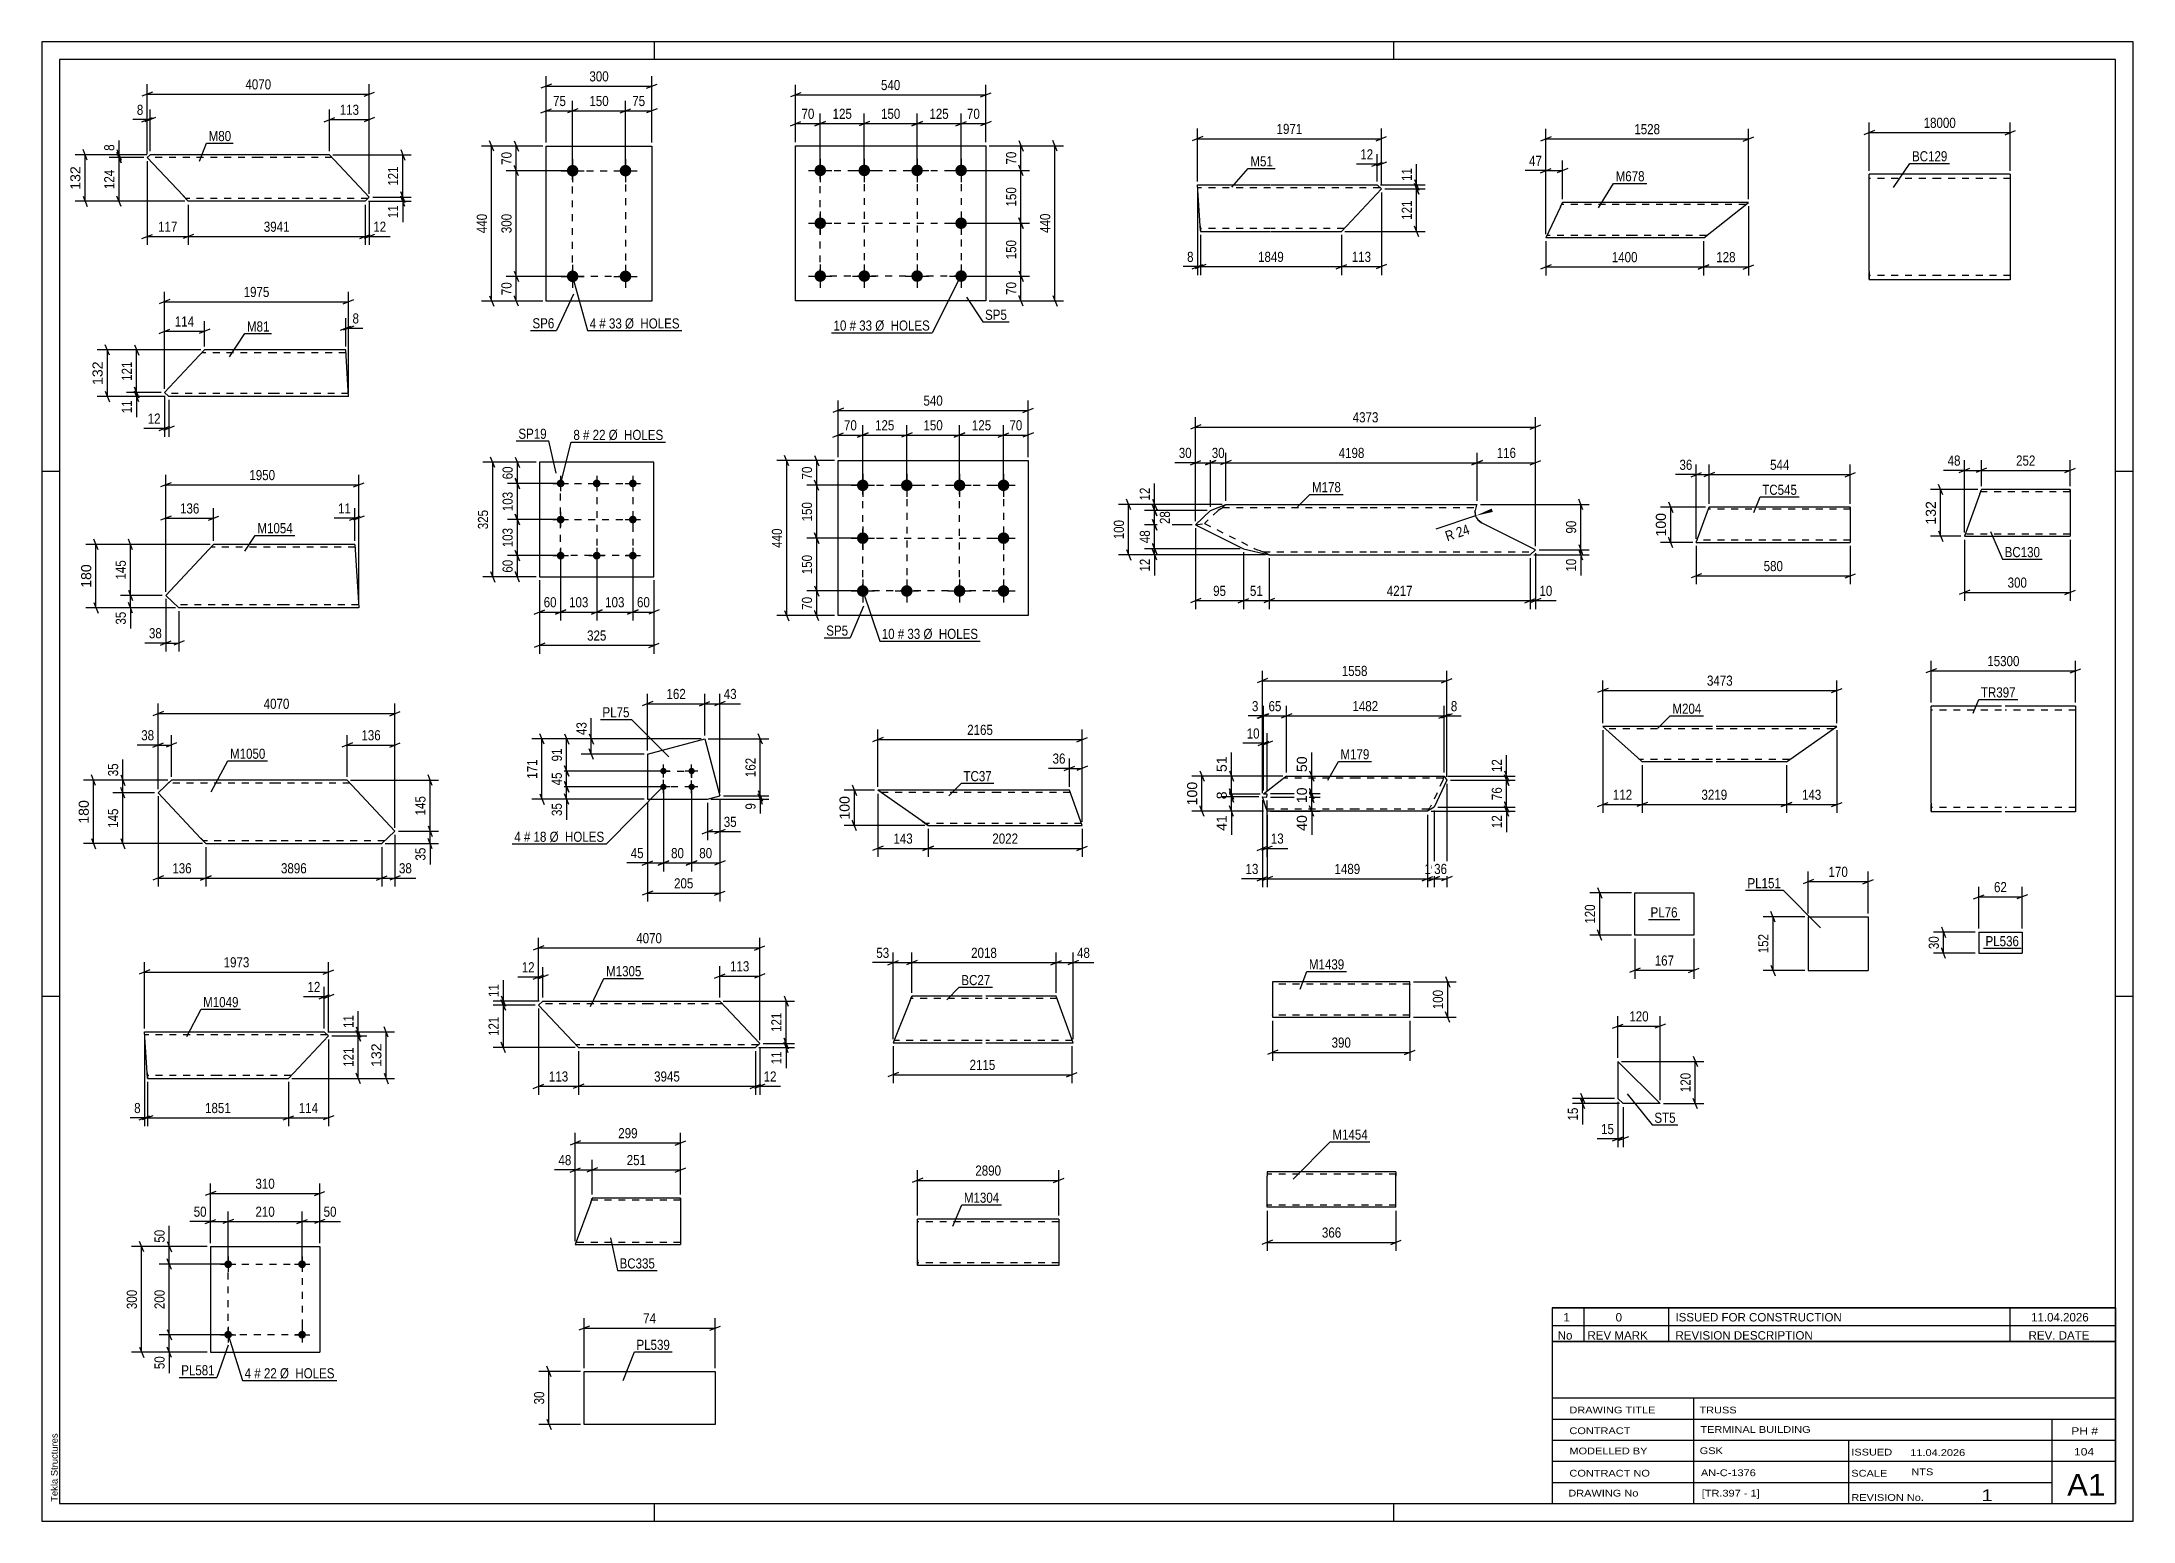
# Paper-space layout 'Layout1' of a CAD drawing. Header units: millimetres. Extents: x 0 to 594, y 0 to 420.
# The model-space entities are those that its viewports show. They can reach past a viewport. Long polylines and large blocks are cut down to what shows.
import ezdxf

# ---------------------------------------------------------------- set-up
doc = ezdxf.new("R2010")
doc.units = ezdxf.units.MM
doc.linetypes.add('DXK_LINE_DOT2', pattern=[3.9198, 1.9599, -1.9599])
doc.layers.add('Viewport layer', color=7, linetype='Continuous', plot=False)
doc.styles.add('Arial', font='ARIAL.TTF', dxfattribs={"height": 0.2})
doc.styles.add('Arial Narrow', font='ARIALN.TTF', dxfattribs={"height": 0.2})

# ---------------------------------------------------------------- blocks, each defined once
blk = doc.blocks.new('Unknown-335479146-1132 - 19368')
at = {"color": 5, "linetype": 'Continuous'}
for p, q in [((594, 420), (0, 420)), ((0, 420), (0, 0)), ((174, 415), (174, 420)), ((384, 415), (384, 420)), ((594, 0), (594, 420)), ((589, 415), (5, 415)), ((5, 415), (5, 5)), ((589, 5), (589, 415)), ((5, 298), (0, 298)), ((594, 298), (589, 298)), ((5, 149), (0, 149)), ((594, 149), (589, 149)), ((0, 0), (594, 0)), ((5, 5), (589, 5)), ((174, 0), (174, 5)), ((384, 0), (384, 5))]:
    blk.add_line(p, q, dxfattribs=at)
at = {"color": 174, "linetype": 'Continuous', "style": 'Arial'}
blk.add_text('Tekla Structures', height=1.9102, rotation=90, dxfattribs=at).set_placement((4.5, 5.5))
blk = doc.blocks.new('Part-335479146-4280 - 4264')
at = {"color": 2, "linetype": 'Continuous'}
for p, q in [((453.21, 216.8), (443.39, 225.6)), ((474.54, 225.6), (443.39, 225.6)), ((509.83, 225.6), (475.54, 225.6)), ((495.54, 215.6), (509.83, 225.6)), ((453.21, 216.8), (454.54, 215.6)), ((474.54, 215.6), (454.54, 215.6)), ((495.54, 215.6), (475.54, 215.6))]:
    blk.add_line(p, q, dxfattribs=at)
at = {"color": 7, "linetype": 'DXK_LINE_DOT2'}
for p, q in [((474.54, 225), (444.06, 225)), ((508.97, 225), (475.54, 225)), ((454.44, 215.69), (453.21, 216.8)), ((474.54, 216.2), (453.88, 216.2)), ((496.4, 216.2), (475.54, 216.2))]:
    blk.add_line(p, q, dxfattribs=at)
blk = doc.blocks.new('Part-335479146-4677 - 4661')
at = {"color": 2, "linetype": 'Continuous'}
for p, q in [((35.2, 262.85), (48.8, 277.32)), ((68.8, 277.32), (48.8, 277.32)), ((88.9, 277.32), (68.9, 277.32)), ((88.9, 277.32), (90.01, 259.32)), ((38.95, 259.32), (35.2, 262.85)), ((68.8, 259.32), (38.95, 259.32)), ((90.01, 259.32), (68.9, 259.32))]:
    blk.add_line(p, q, dxfattribs=at)
at = {"color": 7, "linetype": 'DXK_LINE_DOT2'}
for p, q in [((68.8, 276.52), (48.05, 276.52)), ((88.95, 276.52), (68.9, 276.52)), ((68.8, 260.12), (38.1, 260.12)), ((89.96, 260.12), (68.9, 260.12)), ((89.96, 260.12), (89.96, 260.18))]:
    blk.add_line(p, q, dxfattribs=at)
blk = doc.blocks.new('Part-335479146-4478 - 4462')
at = {"color": 2, "linetype": 'Continuous'}
for p, q in [((35.09, 208.75), (33.02, 206.8)), ((36.79, 210.35), (35.09, 208.75)), ((66.61, 210.35), (36.79, 210.35)), ((86.71, 210.35), (66.71, 210.35)), ((100.31, 195.88), (86.71, 210.35)), ((45.1, 193.95), (33.02, 206.8)), ((46.61, 192.35), (45.1, 193.95)), ((46.61, 192.35), (66.61, 192.35)), ((66.71, 192.35), (96.56, 192.35)), ((100.31, 195.88), (96.56, 192.35))]:
    blk.add_line(p, q, dxfattribs=at)
at = {"color": 7, "linetype": 'DXK_LINE_DOT2'}
for p, q in [((36.79, 210.35), (35.74, 209.36)), ((66.61, 209.55), (35.94, 209.55)), ((87.46, 209.55), (66.71, 209.55)), ((46.49, 192.47), (45.1, 193.95)), ((66.61, 193.15), (45.85, 193.15)), ((97.41, 193.15), (66.71, 193.15))]:
    blk.add_line(p, q, dxfattribs=at)
blk = doc.blocks.new('Part-335479146-1887 - 1871')
at = {"color": 2, "linetype": 'Continuous'}
for p, q in [((226.16, 257.09), (226.16, 301.09)), ((226.16, 301.09), (280.16, 301.09)), ((280.16, 301.09), (280.16, 257.09)), ((280.16, 257.09), (226.16, 257.09))]:
    blk.add_line(p, q, dxfattribs=at)
blk = doc.blocks.new('Bolt-335479146-1920 - 1871')
at = {"linetype": 'Continuous'}
for points in [[(233.16, 295.74, -1), (233.16, 292.44, -1)], [(245.66, 295.74, -1), (245.66, 292.44, -1)], [(260.66, 295.74, -1), (260.66, 292.44, -1)], [(273.16, 295.74, -1), (273.16, 292.44, -1)], [(233.16, 280.74, -1), (233.16, 277.44, -1)], [(273.16, 280.74, -1), (273.16, 277.44, -1)], [(233.16, 265.74, -1), (233.16, 262.44, -1)], [(245.66, 265.74, -1), (245.66, 262.44, -1)], [(260.66, 265.74, -1), (260.66, 262.44, -1)], [(273.16, 265.74, -1), (273.16, 262.44, -1)]]:
    blk.add_hatch(color=1, dxfattribs=at).paths.add_polyline_path(points)
at = {"color": 1, "linetype": 'Continuous'}
for p, q in [((233.16, 297.39), (233.16, 290.79)), ((245.66, 297.39), (245.66, 290.79)), ((260.66, 297.39), (260.66, 290.79)), ((273.16, 297.39), (273.16, 290.79)), ((229.86, 294.09), (236.46, 294.09)), ((242.36, 294.09), (248.96, 294.09)), ((257.36, 294.09), (263.96, 294.09)), ((269.86, 294.09), (276.46, 294.09)), ((233.16, 282.39), (233.16, 275.79)), ((273.16, 282.39), (273.16, 275.79)), ((229.86, 279.09), (236.46, 279.09)), ((269.86, 279.09), (276.46, 279.09)), ((233.16, 267.39), (233.16, 260.79)), ((245.66, 267.39), (245.66, 260.79)), ((260.66, 267.39), (260.66, 260.79)), ((273.16, 267.39), (273.16, 260.79)), ((229.86, 264.09), (236.46, 264.09)), ((242.36, 264.09), (248.96, 264.09)), ((257.36, 264.09), (263.96, 264.09)), ((269.86, 264.09), (276.46, 264.09))]:
    blk.add_line(p, q, dxfattribs=at)
blk = doc.blocks.new('Part-335479146-1238 - 1220')
at = {"color": 2, "linetype": 'Continuous'}
for p, q in [((250.04, 198.72), (237.48, 207.52)), ((271.76, 207.52), (237.48, 207.52)), ((291.86, 207.52), (271.86, 207.52)), ((295.5, 197.52), (291.86, 207.52)), ((250.04, 198.72), (251.76, 197.52)), ((251.76, 197.52), (271.76, 197.52)), ((271.86, 197.52), (295.5, 197.52))]:
    blk.add_line(p, q, dxfattribs=at)
at = {"color": 7, "linetype": 'DXK_LINE_DOT2'}
for p, q in [((271.76, 206.92), (238.33, 206.92)), ((292.08, 206.92), (271.86, 206.92)), ((251.63, 197.61), (250.04, 198.72)), ((271.76, 198.12), (250.9, 198.12)), ((295.28, 198.12), (271.86, 198.12))]:
    blk.add_line(p, q, dxfattribs=at)
blk = doc.blocks.new('Part-335479146-4445 - 4429')
at = {"color": 2, "linetype": 'Continuous'}
for p, q in [((268.74, 85.76), (248.74, 85.76)), ((248.74, 74.16), (248.74, 85.76)), ((288.84, 85.76), (268.84, 85.76)), ((288.84, 85.76), (288.84, 72.56)), ((248.74, 74.16), (248.74, 72.56)), ((268.74, 72.56), (248.74, 72.56)), ((288.84, 72.56), (268.84, 72.56))]:
    blk.add_line(p, q, dxfattribs=at)
at = {"color": 7, "linetype": 'DXK_LINE_DOT2'}
for p, q in [((268.74, 84.96), (248.74, 84.96)), ((288.84, 84.96), (268.84, 84.96)), ((248.74, 72.68), (248.74, 74.16)), ((248.74, 73.36), (248.74, 73.42)), ((268.74, 73.36), (248.74, 73.36)), ((288.84, 73.36), (268.84, 73.36)), ((288.84, 73.36), (288.84, 73.42))]:
    blk.add_line(p, q, dxfattribs=at)
blk = doc.blocks.new('Bolt-335479146-18781 - 18778')
at = {"linetype": 'Continuous'}
for points in [[(54.02, 72.94, -1), (51.82, 72.94, -1)], [(75.02, 72.94, -1), (72.82, 72.94, -1)]]:
    blk.add_hatch(color=1, dxfattribs=at).paths.add_polyline_path(points)
at = {"color": 1, "linetype": 'Continuous'}
for p, q in [((50.72, 72.94), (55.12, 72.94)), ((52.92, 75.14), (52.92, 70.74)), ((71.72, 72.94), (76.12, 72.94)), ((73.92, 75.14), (73.92, 70.74))]:
    blk.add_line(p, q, dxfattribs=at)
blk = doc.blocks.new('Part-335479146-18779 - 18778')
at = {"color": 2, "linetype": 'Continuous'}
for p, q in [((47.92, 77.94), (47.92, 47.94)), ((47.92, 77.94), (78.92, 77.94)), ((78.92, 77.94), (78.92, 47.94)), ((47.92, 47.94), (78.92, 47.94))]:
    blk.add_line(p, q, dxfattribs=at)
blk = doc.blocks.new('Bolt-335479146-18780 - 18778')
at = {"linetype": 'Continuous'}
for points in [[(54.02, 52.94, -1), (51.82, 52.94, -1)], [(75.02, 52.94, -1), (72.82, 52.94, -1)]]:
    blk.add_hatch(color=1, dxfattribs=at).paths.add_polyline_path(points)
at = {"color": 1, "linetype": 'Continuous'}
for p, q in [((52.92, 55.14), (52.92, 50.74)), ((73.92, 55.14), (73.92, 50.74)), ((50.72, 52.94), (55.12, 52.94)), ((71.72, 52.94), (76.12, 52.94))]:
    blk.add_line(p, q, dxfattribs=at)
blk = doc.blocks.new('Part-335479146-4958 - 4942')
at = {"color": 2, "linetype": 'Continuous'}
for p, q in [((30.78, 387.93), (29.94, 387.15)), ((40.1, 376.33), (29.94, 387.15)), ((61.6, 387.93), (30.78, 387.93)), ((81.7, 387.93), (61.7, 387.93)), ((81.7, 387.93), (93.02, 375.88)), ((41.6, 374.73), (40.1, 376.33)), ((61.6, 374.73), (41.6, 374.73)), ((91.8, 374.73), (61.7, 374.73)), ((93.02, 375.88), (91.8, 374.73))]:
    blk.add_line(p, q, dxfattribs=at)
at = {"color": 7, "linetype": 'DXK_LINE_DOT2'}
for p, q in [((29.94, 387.15), (29.96, 387.13)), ((29.96, 387.13), (29.94, 387.15)), ((61.6, 387.13), (29.96, 387.13)), ((30.02, 387.07), (29.96, 387.13)), ((82.45, 387.13), (61.7, 387.13)), ((41.49, 374.86), (40.1, 376.33)), ((61.6, 375.53), (40.85, 375.53)), ((92.65, 375.53), (61.7, 375.53))]:
    blk.add_line(p, q, dxfattribs=at)
blk = doc.blocks.new('Part-335479146-4378 - 4361')
at = {"color": 2, "linetype": 'Continuous'}
for p, q in [((469.92, 277.88), (473.12, 286.68)), ((473.12, 286.68), (473.56, 287.88)), ((493.56, 287.88), (473.56, 287.88)), ((513.66, 287.88), (493.66, 287.88)), ((513.66, 287.88), (513.66, 287.79)), ((513.66, 287.79), (513.66, 277.88)), ((469.92, 277.88), (493.56, 277.88)), ((493.66, 277.88), (513.66, 277.88))]:
    blk.add_line(p, q, dxfattribs=at)
at = {"color": 7, "linetype": 'DXK_LINE_DOT2'}
for p, q in [((493.56, 287.28), (473.34, 287.28)), ((473.52, 287.79), (473.43, 287.53)), ((473.56, 287.88), (473.52, 287.79)), ((513.66, 287.28), (493.66, 287.28)), ((513.66, 287.53), (513.66, 287.88)), ((469.92, 277.88), (469.95, 277.97)), ((493.56, 278.48), (470.14, 278.48)), ((513.66, 278.48), (493.66, 278.48))]:
    blk.add_line(p, q, dxfattribs=at)
blk = doc.blocks.new('Part-335479146-18979 - 18978')
at = {"color": 2, "linetype": 'Continuous'}
for p, q in [((388.57, 153.09), (349.58, 153.09)), ((349.58, 153.09), (349.58, 143.19)), ((388.57, 144.29), (388.57, 153.09)), ((349.58, 143.19), (349.58, 143.09)), ((349.58, 143.09), (388.57, 143.09)), ((388.57, 143.09), (388.57, 144.29))]:
    blk.add_line(p, q, dxfattribs=at)
at = {"color": 7, "linetype": 'DXK_LINE_DOT2'}
for p, q in [((388.57, 152.49), (349.58, 152.49)), ((388.57, 152.49), (388.57, 152.45)), ((388.57, 152.45), (388.57, 152.49)), ((388.57, 152.35), (388.57, 152.45)), ((388.57, 152.45), (388.57, 152.35)), ((349.58, 143.69), (349.58, 143.74)), ((388.57, 143.69), (349.58, 143.69)), ((388.57, 143.74), (388.57, 144.06)), ((388.57, 143.69), (388.57, 143.74))]:
    blk.add_line(p, q, dxfattribs=at)
blk = doc.blocks.new('Part-335479146-4808 - 4792')
at = {"color": 2, "linetype": 'Continuous'}
for p, q in [((34.85, 320.45), (46.2, 332.52)), ((66.2, 332.52), (46.2, 332.52)), ((86.3, 332.52), (66.3, 332.52)), ((87.12, 319.32), (86.3, 332.52)), ((36.05, 319.32), (34.85, 320.45)), ((66.2, 319.32), (36.05, 319.32)), ((87.12, 319.32), (66.3, 319.32))]:
    blk.add_line(p, q, dxfattribs=at)
at = {"color": 7, "linetype": 'DXK_LINE_DOT2'}
for p, q in [((66.2, 331.72), (45.45, 331.72)), ((86.35, 331.72), (66.3, 331.72)), ((66.2, 320.12), (35.2, 320.12)), ((87.07, 320.12), (66.3, 320.12)), ((87.07, 320.12), (87.07, 320.18))]:
    blk.add_line(p, q, dxfattribs=at)
blk = doc.blocks.new('Part-335479146-3933 - 3917')
at = {"color": 2, "linetype": 'Continuous'}
for p, q in [((331.98, 286.94), (327.71, 282.9)), ((331.98, 286.94), (336.29, 288.66)), ((336.29, 288.66), (377.17, 288.66)), ((377.3, 288.66), (407.7, 288.66)), ((407.05, 286.76), (407.1, 286.94)), ((407.4, 288.05), (407.1, 286.94)), ((407.4, 288.05), (407.7, 288.66)), ((327.71, 282.9), (341.33, 276.09)), ((408.93, 283.45), (407.88, 284.27)), ((424.24, 275.79), (408.93, 283.45)), ((341.33, 276.09), (348.59, 274.37)), ((348.59, 274.37), (377.17, 274.37)), ((377.3, 274.37), (422.74, 274.37)), ((424.24, 275.79), (422.74, 274.37))]:
    blk.add_line(p, q, dxfattribs=at)
at = {"color": 7, "linetype": 'DXK_LINE_DOT2'}
for p, q in [((334.09, 286.94), (330.21, 283.27)), ((334.5, 287.27), (334.09, 286.94)), ((334.5, 287.27), (334.85, 287.47)), ((334.85, 287.47), (334.94, 287.55)), ((334.85, 287.47), (334.94, 287.55)), ((334.94, 287.55), (335.22, 287.73)), ((335.22, 287.73), (335.38, 287.8)), ((336.29, 288.66), (335.38, 287.8)), ((335.38, 287.8), (377.17, 287.8)), ((377.3, 287.8), (407.33, 287.8)), ((407.1, 286.94), (407.05, 286.76)), ((407.05, 286.76), (407.1, 286.94)), ((407.1, 286.94), (407.05, 286.76)), ((407.45, 288.16), (407.4, 288.05)), ((327.71, 282.9), (330.21, 283.27)), ((330.21, 283.27), (344.57, 276.09)), ((407.88, 284.27), (408.93, 283.45)), ((408.93, 283.45), (407.88, 284.27)), ((407.88, 284.27), (408.93, 283.45)), ((344.57, 276.09), (345.33, 275.76)), ((345.33, 275.76), (345.94, 275.55)), ((345.94, 275.55), (346.11, 275.48)), ((346.11, 275.48), (346.24, 275.43)), ((346.11, 275.48), (346.6, 275.29)), ((346.6, 275.29), (346.88, 275.23)), ((346.88, 275.23), (377.17, 275.23)), ((348.59, 274.37), (346.88, 275.23)), ((377.3, 275.23), (423.65, 275.23))]:
    blk.add_line(p, q, dxfattribs=at)
at = {"color": 2, "linetype": 'Continuous'}
blk.add_arc((410.47, 286.51), 3.43, 175.9254, 220.9254, dxfattribs=at)
at = {"color": 7, "linetype": 'DXK_LINE_DOT2'}
blk.add_arc((410.47, 286.51), 3.43, 175.9254, 220.9254, dxfattribs=at)
blk.add_arc((410.47, 286.51), 3.43, 175.9254, 220.9254, dxfattribs=at)
blk.add_arc((410.47, 286.51), 3.43, 175.9254, 220.9254, dxfattribs=at)
blk = doc.blocks.new('Part-335479146-3442 - 3426')
at = {"color": 2, "linetype": 'Continuous'}
for p, q in [((353.5, 211.55), (347, 206.44)), ((353.5, 211.55), (373.5, 211.55)), ((373.6, 211.55), (398.31, 211.55)), ((399.07, 210.35), (395.49, 202.75)), ((398.31, 211.55), (399.07, 210.35)), ((347.62, 202.75), (346.67, 205.66)), ((346.67, 205.66), (347.95, 205.58)), ((348, 206.38), (347, 206.44)), ((347.99, 201.64), (347.62, 202.75)), ((347.95, 205.58), (348, 206.38)), ((395.49, 202.75), (393.6, 201.55)), ((348.02, 201.55), (347.99, 201.64)), ((373.5, 201.55), (348.02, 201.55)), ((393.6, 201.55), (373.6, 201.55))]:
    blk.add_line(p, q, dxfattribs=at)
at = {"color": 7, "linetype": 'DXK_LINE_DOT2'}
for p, q in [((373.5, 210.95), (352.74, 210.95)), ((398.03, 210.95), (373.6, 210.95)), ((397.95, 210.35), (394.37, 202.75)), ((398.03, 210.58), (397.95, 210.35)), ((398.04, 210.78), (398.02, 210.72)), ((398.02, 210.72), (398.04, 210.78)), ((398.02, 210.72), (398.03, 210.58)), ((398.31, 211.55), (398.03, 210.95)), ((398.06, 210.91), (398.03, 210.95)), ((398.06, 210.91), (398.03, 210.95)), ((398.04, 210.78), (398.06, 210.91)), ((347.62, 202.75), (347.9, 201.9)), ((373.5, 202.15), (347.82, 202.15)), ((393.88, 202.15), (373.6, 202.15)), ((393.88, 202.15), (393.6, 201.55)), ((393.96, 202.2), (393.88, 202.15)), ((393.88, 202.15), (393.96, 202.2)), ((393.96, 202.2), (394.06, 202.33)), ((394.06, 202.33), (394.09, 202.38)), ((394.06, 202.33), (394.09, 202.38)), ((394.09, 202.38), (394.23, 202.52)), ((394.23, 202.52), (394.37, 202.75))]:
    blk.add_line(p, q, dxfattribs=at)
blk = doc.blocks.new('Part-335479146-3376 - 3359')
at = {"color": 2, "linetype": 'Continuous'}
for p, q in [((550.45, 291.66), (546.08, 279.66)), ((550.45, 291.66), (550.88, 292.86)), ((576.08, 292.86), (550.88, 292.86)), ((576.08, 292.86), (576.08, 292.77)), ((576.08, 292.77), (576.08, 279.66)), ((546.08, 279.66), (576.08, 279.66))]:
    blk.add_line(p, q, dxfattribs=at)
at = {"color": 7, "linetype": 'DXK_LINE_DOT2'}
for p, q in [((576.08, 292.26), (550.66, 292.26)), ((550.85, 292.77), (550.75, 292.51)), ((550.88, 292.86), (550.85, 292.77)), ((576.08, 292.51), (576.08, 292.86)), ((576.08, 280.26), (546.3, 280.26))]:
    blk.add_line(p, q, dxfattribs=at)
blk = doc.blocks.new('Part-335479146-3281 - 3265')
at = {"color": 2, "linetype": 'Continuous'}
for p, q in [((246.62, 147.83), (247.1, 149.03)), ((267.1, 149.03), (247.1, 149.03)), ((288.1, 149.03), (268.1, 149.03)), ((292.91, 135.83), (288.1, 149.03)), ((246.62, 147.83), (241.8, 135.83)), ((241.8, 135.83), (267.1, 135.83)), ((268.1, 135.83), (292.91, 135.83))]:
    blk.add_line(p, q, dxfattribs=at)
at = {"color": 7, "linetype": 'DXK_LINE_DOT2'}
for p, q in [((247.07, 148.94), (246.96, 148.68)), ((247.1, 149.03), (247.07, 148.94)), ((267.1, 148.43), (246.86, 148.43)), ((288.32, 148.43), (268.1, 148.43)), ((267.1, 136.43), (242.04, 136.43)), ((292.69, 136.43), (268.1, 136.43))]:
    blk.add_line(p, q, dxfattribs=at)
blk = doc.blocks.new('Part-335479146-3158 - 3142')
at = {"color": 2, "linetype": 'Continuous'}
for p, q in [((328.97, 367.77), (328.24, 379.37)), ((328.24, 379.37), (349.02, 379.37)), ((349.12, 379.37), (379.26, 379.37)), ((369.12, 366.17), (380.47, 378.24)), ((379.26, 379.37), (380.47, 378.24)), ((328.97, 367.77), (329.07, 366.17)), ((329.07, 366.17), (349.02, 366.17)), ((349.12, 366.17), (369.12, 366.17))]:
    blk.add_line(p, q, dxfattribs=at)
at = {"color": 7, "linetype": 'DXK_LINE_DOT2'}
for p, q in [((349.02, 378.57), (328.29, 378.57)), ((380.11, 378.57), (349.12, 378.57)), ((329.06, 366.3), (328.97, 367.77)), ((329.02, 366.97), (329.01, 367.03)), ((349.02, 366.97), (329.02, 366.97)), ((369.87, 366.97), (349.12, 366.97))]:
    blk.add_line(p, q, dxfattribs=at)
blk = doc.blocks.new('Part-335479146-3033 - 3017')
at = {"color": 2, "linetype": 'Continuous'}
for p, q in [((29.9, 127.29), (29.18, 138.89)), ((29.18, 138.89), (49.95, 138.89)), ((50.05, 138.89), (80.23, 138.89)), ((70.05, 125.69), (81.41, 137.78)), ((80.23, 138.89), (81.41, 137.78)), ((29.9, 127.29), (30, 125.69)), ((30, 125.69), (49.95, 125.69)), ((50.05, 125.69), (70.05, 125.69))]:
    blk.add_line(p, q, dxfattribs=at)
at = {"color": 7, "linetype": 'DXK_LINE_DOT2'}
for p, q in [((49.95, 138.09), (29.23, 138.09)), ((81.08, 138.09), (50.05, 138.09)), ((29.99, 125.81), (29.9, 127.29)), ((29.95, 126.49), (29.94, 126.55)), ((49.95, 126.49), (29.95, 126.49)), ((70.8, 126.49), (50.05, 126.49))]:
    blk.add_line(p, q, dxfattribs=at)
blk = doc.blocks.new('Part-335479146-2998 - 2982')
at = {"color": 2, "linetype": 'Continuous'}
for p, q in [((539.01, 382.42), (519.01, 382.42)), ((519.01, 354.82), (519.01, 382.42)), ((559.11, 382.42), (539.11, 382.42)), ((559.11, 382.42), (559.11, 352.42)), ((519.01, 354.82), (519.01, 352.42)), ((539.01, 352.42), (519.01, 352.42)), ((559.11, 352.42), (539.11, 352.42))]:
    blk.add_line(p, q, dxfattribs=at)
at = {"color": 7, "linetype": 'DXK_LINE_DOT2'}
for p, q in [((539.01, 381.22), (519.01, 381.22)), ((559.11, 381.22), (539.11, 381.22)), ((519.01, 352.6), (519.01, 354.82)), ((519.01, 353.62), (519.01, 353.71)), ((539.01, 353.62), (519.01, 353.62)), ((559.11, 353.62), (539.11, 353.62)), ((559.11, 353.62), (559.11, 353.71))]:
    blk.add_line(p, q, dxfattribs=at)
blk = doc.blocks.new('Bolt-335479146-2857 - 2851')
at = {"linetype": 'Continuous'}
for points in [[(221.1, 385.15, -1), (221.1, 381.85, -1)], [(233.6, 385.15, -1), (233.6, 381.85, -1)], [(248.6, 385.15, -1), (248.6, 381.85, -1)], [(261.1, 385.15, -1), (261.1, 381.85, -1)], [(221.1, 370.15, -1), (221.1, 366.85, -1)], [(261.1, 370.15, -1), (261.1, 366.85, -1)], [(221.1, 355.15, -1), (221.1, 351.85, -1)], [(233.6, 355.15, -1), (233.6, 351.85, -1)], [(248.6, 355.15, -1), (248.6, 351.85, -1)], [(261.1, 355.15, -1), (261.1, 351.85, -1)]]:
    blk.add_hatch(color=1, dxfattribs=at).paths.add_polyline_path(points)
at = {"color": 1, "linetype": 'Continuous'}
for p, q in [((221.1, 386.8), (221.1, 380.2)), ((233.6, 386.8), (233.6, 380.2)), ((248.6, 386.8), (248.6, 380.2)), ((261.1, 386.8), (261.1, 380.2)), ((217.8, 383.5), (224.4, 383.5)), ((230.3, 383.5), (236.9, 383.5)), ((245.3, 383.5), (251.9, 383.5)), ((257.8, 383.5), (264.4, 383.5)), ((217.8, 368.5), (224.4, 368.5)), ((221.1, 371.8), (221.1, 365.2)), ((257.8, 368.5), (264.4, 368.5)), ((261.1, 371.8), (261.1, 365.2)), ((221.1, 356.8), (221.1, 350.2)), ((233.6, 356.8), (233.6, 350.2)), ((248.6, 356.8), (248.6, 350.2)), ((261.1, 356.8), (261.1, 350.2)), ((217.8, 353.5), (224.4, 353.5)), ((230.3, 353.5), (236.9, 353.5)), ((245.3, 353.5), (251.9, 353.5)), ((257.8, 353.5), (264.4, 353.5))]:
    blk.add_line(p, q, dxfattribs=at)
blk = doc.blocks.new('Part-335479146-2872 - 2851')
at = {"color": 2, "linetype": 'Continuous'}
for p, q in [((214.1, 346.5), (214.1, 390.5)), ((214.1, 390.5), (268.1, 390.5)), ((268.1, 390.5), (268.1, 346.5)), ((268.1, 346.5), (214.1, 346.5))]:
    blk.add_line(p, q, dxfattribs=at)
blk = doc.blocks.new('Part-335479146-2828 - 2812')
at = {"color": 2, "linetype": 'Continuous'}
for p, q in [((556.64, 231.41), (536.64, 231.41)), ((536.64, 203.81), (536.64, 231.41)), ((577.64, 231.41), (557.64, 231.41)), ((577.64, 231.41), (577.64, 201.41)), ((536.64, 203.81), (536.64, 201.41)), ((556.64, 201.41), (536.64, 201.41)), ((577.64, 201.41), (557.64, 201.41))]:
    blk.add_line(p, q, dxfattribs=at)
at = {"color": 7, "linetype": 'DXK_LINE_DOT2'}
for p, q in [((556.64, 230.21), (536.64, 230.21)), ((577.64, 230.21), (557.64, 230.21)), ((536.64, 201.59), (536.64, 203.81)), ((536.64, 202.61), (536.64, 202.7)), ((556.64, 202.61), (536.64, 202.61)), ((577.64, 202.61), (557.64, 202.61)), ((577.64, 202.61), (577.64, 202.7))]:
    blk.add_line(p, q, dxfattribs=at)
blk = doc.blocks.new('Part-335479146-2708 - 2692')
at = {"color": 2, "linetype": 'Continuous'}
for p, q in [((143.27, 346.42), (143.27, 390.42)), ((143.27, 390.42), (173.27, 390.42)), ((173.27, 390.42), (173.27, 346.42)), ((173.27, 346.42), (143.27, 346.42))]:
    blk.add_line(p, q, dxfattribs=at)
blk = doc.blocks.new('Bolt-335479146-2713 - 2692')
at = {"linetype": 'Continuous'}
for points in [[(150.77, 385.07, -1), (150.77, 381.77, -1)], [(165.77, 385.07, -1), (165.77, 381.77, -1)], [(150.77, 355.07, -1), (150.77, 351.77, -1)], [(165.77, 355.07, -1), (165.77, 351.77, -1)]]:
    blk.add_hatch(color=1, dxfattribs=at).paths.add_polyline_path(points)
at = {"color": 1, "linetype": 'Continuous'}
for p, q in [((150.77, 386.72), (150.77, 380.12)), ((165.77, 386.72), (165.77, 380.12)), ((147.47, 383.42), (154.07, 383.42)), ((162.47, 383.42), (169.07, 383.42)), ((150.77, 356.72), (150.77, 350.12)), ((165.77, 356.72), (165.77, 350.12)), ((147.47, 353.42), (154.07, 353.42)), ((162.47, 353.42), (169.07, 353.42))]:
    blk.add_line(p, q, dxfattribs=at)
blk = doc.blocks.new('Part-335479146-2640 - 2623')
at = {"color": 2, "linetype": 'Continuous'}
for p, q in [((155.9, 90.51), (151.53, 78.51)), ((155.9, 90.51), (156.34, 91.71)), ((181.4, 91.71), (156.34, 91.71)), ((181.4, 91.71), (181.4, 91.61)), ((181.4, 91.61), (181.4, 78.51)), ((151.53, 78.51), (181.4, 78.51))]:
    blk.add_line(p, q, dxfattribs=at)
at = {"color": 7, "linetype": 'DXK_LINE_DOT2'}
for p, q in [((181.4, 91.11), (156.12, 91.11)), ((156.3, 91.61), (156.21, 91.35)), ((156.34, 91.71), (156.3, 91.61)), ((181.4, 91.35), (181.4, 91.71)), ((181.4, 79.11), (151.75, 79.11))]:
    blk.add_line(p, q, dxfattribs=at)
blk = doc.blocks.new('Part-335479146-2545 - 2529')
at = {"color": 2, "linetype": 'Continuous'}
for p, q in [((431.35, 373.18), (431.92, 374.38)), ((451.92, 374.38), (431.92, 374.38)), ((484.73, 374.38), (452.02, 374.38)), ((472.02, 364.38), (484.73, 374.38)), ((431.35, 373.18), (427.2, 364.38)), ((451.92, 364.38), (427.2, 364.38)), ((472.02, 364.38), (452.02, 364.38))]:
    blk.add_line(p, q, dxfattribs=at)
at = {"color": 7, "linetype": 'DXK_LINE_DOT2'}
for p, q in [((431.92, 374.38), (431.75, 374.03)), ((451.92, 373.78), (431.64, 373.78)), ((483.97, 373.78), (452.02, 373.78)), ((451.92, 364.98), (427.49, 364.98)), ((472.78, 364.98), (452.02, 364.98))]:
    blk.add_line(p, q, dxfattribs=at)
blk = doc.blocks.new('Part-335479146-2443 - 2427')
at = {"color": 2, "linetype": 'Continuous'}
for p, q in [((452.49, 166.39), (452.49, 178.39)), ((452.49, 178.39), (469.2, 178.39)), ((469.2, 178.39), (469.2, 166.39)), ((469.2, 166.39), (452.49, 166.39))]:
    blk.add_line(p, q, dxfattribs=at)
blk = doc.blocks.new('Bolt-335479146-2325 - 2291')
at = {"linetype": 'Continuous'}
for points in [[(147.36, 295.72, -1), (147.36, 293.52, -1)], [(157.61, 295.72, -1), (157.61, 293.52, -1)], [(167.86, 295.72, -1), (167.86, 293.52, -1)], [(147.36, 285.47, -1), (147.36, 283.27, -1)], [(167.86, 285.47, -1), (167.86, 283.27, -1)], [(147.36, 275.22, -1), (147.36, 273.02, -1)], [(157.61, 275.22, -1), (157.61, 273.02, -1)], [(167.86, 275.22, -1), (167.86, 273.02, -1)]]:
    blk.add_hatch(color=1, dxfattribs=at).paths.add_polyline_path(points)
at = {"color": 1, "linetype": 'Continuous'}
for p, q in [((145.16, 294.62), (149.56, 294.62)), ((147.36, 296.82), (147.36, 292.42)), ((155.41, 294.62), (159.81, 294.62)), ((157.61, 296.82), (157.61, 292.42)), ((165.66, 294.62), (170.06, 294.62)), ((167.86, 296.82), (167.86, 292.42)), ((147.36, 286.57), (147.36, 282.17)), ((167.86, 286.57), (167.86, 282.17)), ((145.16, 284.37), (149.56, 284.37)), ((165.66, 284.37), (170.06, 284.37)), ((145.16, 274.12), (149.56, 274.12)), ((147.36, 276.32), (147.36, 271.92)), ((155.41, 274.12), (159.81, 274.12)), ((157.61, 276.32), (157.61, 271.92)), ((165.66, 274.12), (170.06, 274.12)), ((167.86, 276.32), (167.86, 271.92))]:
    blk.add_line(p, q, dxfattribs=at)
blk = doc.blocks.new('Part-335479146-2340 - 2291')
at = {"color": 2, "linetype": 'Continuous'}
for p, q in [((141.36, 300.62), (141.36, 268.12)), ((173.86, 300.62), (141.36, 300.62)), ((173.86, 268.12), (173.86, 300.62)), ((141.36, 268.12), (173.86, 268.12))]:
    blk.add_line(p, q, dxfattribs=at)
blk = doc.blocks.new('Part-335479146-2264 - 2248')
at = {"color": 2, "linetype": 'Continuous'}
for p, q in [((501.73, 171.57), (501.73, 156.37)), ((501.73, 171.57), (518.71, 171.57)), ((518.71, 171.57), (518.71, 156.37)), ((501.73, 156.37), (518.71, 156.37))]:
    blk.add_line(p, q, dxfattribs=at)
blk = doc.blocks.new('Part-335479146-2229 - 2213')
at = {"color": 2, "linetype": 'Continuous'}
for p, q in [((550.14, 167.24), (550.14, 161.24)), ((550.14, 167.24), (562.45, 167.24)), ((562.45, 167.24), (562.45, 161.24)), ((550.14, 161.24), (562.45, 161.24))]:
    blk.add_line(p, q, dxfattribs=at)
blk = doc.blocks.new('Part-335479146-2194 - 2178')
at = {"color": 2, "linetype": 'Continuous'}
for p, q in [((154.03, 27.48), (154.03, 42.48)), ((154.03, 42.48), (191.22, 42.48)), ((191.22, 42.48), (191.22, 27.48)), ((191.22, 27.48), (154.03, 27.48))]:
    blk.add_line(p, q, dxfattribs=at)
blk = doc.blocks.new('Part-335479146-1706 - 1690')
at = {"color": 2, "linetype": 'Continuous'}
for p, q in [((142.29, 147.67), (141.09, 146.54)), ((141.09, 146.54), (152.44, 134.47)), ((142.29, 147.67), (172.44, 147.67)), ((172.54, 147.67), (192.54, 147.67)), ((192.54, 147.67), (203.89, 135.6)), ((152.44, 134.47), (172.44, 134.47)), ((172.54, 134.47), (202.68, 134.47)), ((203.89, 135.6), (202.68, 134.47))]:
    blk.add_line(p, q, dxfattribs=at)
at = {"color": 7, "linetype": 'DXK_LINE_DOT2'}
for p, q in [((172.44, 146.87), (141.44, 146.87)), ((193.29, 146.87), (172.54, 146.87)), ((172.44, 135.27), (151.69, 135.27)), ((203.54, 135.27), (172.54, 135.27))]:
    blk.add_line(p, q, dxfattribs=at)
blk = doc.blocks.new('Part-335479146-1550 - 1501')
at = {"color": 2, "linetype": 'Continuous'}
for p, q in [((172.06, 217.76), (188.27, 222.07)), ((188.27, 222.07), (192.57, 205.92)), ((172.06, 217.76), (172.05, 204.98)), ((172.05, 204.98), (189.05, 204.98)), ((189.05, 204.98), (192.57, 205.92))]:
    blk.add_line(p, q, dxfattribs=at)
blk = doc.blocks.new('Bolt-335479146-1535 - 1501')
at = {"linetype": 'Continuous'}
for points in [[(175.65, 212.98, -1), (177.45, 212.98, -1)], [(183.65, 212.98, -1), (185.45, 212.98, -1)], [(175.65, 208.48, -1), (177.45, 208.48, -1)], [(183.65, 208.48, -1), (185.45, 208.48, -1)]]:
    blk.add_hatch(color=1, dxfattribs=at).paths.add_polyline_path(points)
at = {"color": 1, "linetype": 'Continuous'}
for p, q in [((176.55, 211.18), (176.55, 214.78)), ((184.55, 211.18), (184.55, 214.78)), ((178.35, 212.98), (174.75, 212.98)), ((178.35, 208.48), (174.75, 208.48)), ((176.55, 206.68), (176.55, 210.28)), ((186.35, 212.98), (182.75, 212.98)), ((186.35, 208.48), (182.75, 208.48)), ((184.55, 206.68), (184.55, 210.28))]:
    blk.add_line(p, q, dxfattribs=at)
blk = doc.blocks.new('Part-335479146-1381 - 1365')
at = {"color": 2, "linetype": 'Continuous'}
for p, q in [((447.64, 130.54), (447.64, 120.04)), ((459.64, 118.54), (447.64, 130.54)), ((449.14, 118.54), (447.64, 120.04)), ((459.64, 118.54), (449.14, 118.54))]:
    blk.add_line(p, q, dxfattribs=at)
blk = doc.blocks.new('Part-335479146-18742 - 18741')
at = {"color": 2, "linetype": 'Continuous'}
for p, q in [((348.02, 99.15), (348.02, 97.95)), ((384.62, 99.15), (348.02, 99.15)), ((348.02, 89.89), (348.02, 97.95)), ((384.62, 99.15), (384.62, 99.06)), ((384.62, 99.06), (384.62, 97.95)), ((384.62, 89.15), (384.62, 97.95)), ((348.02, 89.24), (348.02, 89.89)), ((348.02, 89.15), (348.02, 89.24)), ((384.62, 89.15), (348.02, 89.15))]:
    blk.add_line(p, q, dxfattribs=at)
at = {"color": 7, "linetype": 'DXK_LINE_DOT2'}
for p, q in [((384.62, 98.55), (348.02, 98.55)), ((384.62, 97.95), (384.62, 98.8)), ((348.02, 89.89), (348.02, 89.5)), ((348.02, 89.75), (348.02, 89.8)), ((384.62, 89.75), (348.02, 89.75)), ((348.02, 89.15), (348.02, 89.15)), ((384.62, 89.75), (384.62, 89.8))]:
    blk.add_line(p, q, dxfattribs=at)
blk = doc.blocks.new('Rectangle-335479146-2016 - 1871')
at = {"color": 1, "linetype": 'DXK_LINE_DOT2'}
blk.add_lwpolyline([(233.16, 294.09), (273.16, 294.09), (273.16, 264.09), (233.16, 264.09), (233.16, 294.09)], close=True, dxfattribs=at)
blk = doc.blocks.new('Rectangle-335479146-21829 - 18778')
at = {"color": 1, "linetype": 'DXK_LINE_DOT2'}
blk.add_lwpolyline([(52.92, 72.94), (73.92, 72.94), (73.92, 52.94), (52.92, 52.94), (52.92, 72.94)], close=True, dxfattribs=at)
blk = doc.blocks.new('Rectangle-335479146-2968 - 2851')
at = {"color": 1, "linetype": 'DXK_LINE_DOT2'}
blk.add_lwpolyline([(221.1, 383.5), (261.1, 383.5), (261.1, 353.5), (221.1, 353.5), (221.1, 383.5)], close=True, dxfattribs=at)
blk = doc.blocks.new('Rectangle-335479146-2798 - 2692')
at = {"color": 1, "linetype": 'DXK_LINE_DOT2'}
blk.add_lwpolyline([(150.77, 383.42), (165.77, 383.42), (165.77, 353.42), (150.77, 353.42), (150.77, 383.42)], close=True, dxfattribs=at)
blk = doc.blocks.new('Rectangle-335479146-2413 - 2291')
at = {"color": 1, "linetype": 'DXK_LINE_DOT2'}
blk.add_lwpolyline([(147.36, 294.62), (167.86, 294.62), (167.86, 274.12), (147.36, 274.12), (147.36, 294.62)], close=True, dxfattribs=at)
blk = doc.blocks.new('Rectangle-335479146-1675 - 1501')
at = {"color": 1, "linetype": 'DXK_LINE_DOT2'}
blk.add_lwpolyline([(176.55, 212.98), (184.55, 212.98), (184.55, 208.48), (176.55, 208.48), (176.55, 212.98)], close=True, dxfattribs=at)
blk = doc.blocks.new('Line-335479146-1995 - 1871')
at = {"color": 1, "linetype": 'DXK_LINE_DOT2'}
blk.add_line((233.16, 279.09), (273.16, 279.09), dxfattribs=at)
blk = doc.blocks.new('Line-335479146-2947 - 2851')
at = {"color": 1, "linetype": 'DXK_LINE_DOT2'}
blk.add_line((233.6, 383.5), (233.6, 353.5), dxfattribs=at)
blk = doc.blocks.new('Line-335479146-21848 - 2291')
at = {"color": 1, "linetype": 'DXK_LINE_DOT2'}
blk.add_line((157.61, 294.62), (157.61, 274.12), dxfattribs=at)
blk = doc.blocks.new('Line-335479146-2002 - 1871')
at = {"color": 1, "linetype": 'DXK_LINE_DOT2'}
blk.add_line((245.66, 294.09), (245.66, 264.09), dxfattribs=at)
blk = doc.blocks.new('Line-335479146-2954 - 2851')
at = {"color": 1, "linetype": 'DXK_LINE_DOT2'}
blk.add_line((248.6, 383.5), (248.6, 353.5), dxfattribs=at)
blk = doc.blocks.new('Line-335479146-21855 - 2291')
at = {"color": 1, "linetype": 'DXK_LINE_DOT2'}
blk.add_line((147.36, 284.37), (167.86, 284.37), dxfattribs=at)
blk = doc.blocks.new('Line-335479146-2009 - 1871')
at = {"color": 1, "linetype": 'DXK_LINE_DOT2'}
blk.add_line((260.66, 264.09), (260.66, 294.09), dxfattribs=at)
blk = doc.blocks.new('Line-335479146-2961 - 2851')
at = {"color": 1, "linetype": 'DXK_LINE_DOT2'}
blk.add_line((221.1, 368.5), (261.1, 368.5), dxfattribs=at)
blk = doc.blocks.new('StraightDimension-335479146-4338 - 4264')
at = {"color": 7, "linetype": 'Continuous'}
for p, q in [((509.83, 224.6), (509.83, 201.06)), ((495.54, 214.6), (495.54, 201.06)), ((497.04, 204.06), (494.04, 202.86)), ((495.54, 203.46), (509.83, 203.46)), ((508.33, 202.86), (511.33, 204.06))]:
    blk.add_line(p, q, dxfattribs=at)
at = {"color": 0}
blk.add_wipeout([(506.03, 204.21), (506.03, 208.41), (499.34, 208.41), (499.34, 204.21)], dxfattribs=at)
at = {"color": 3, "style": 'Arial Narrow'}
blk.add_text('143', height=2.863, dxfattribs=at).set_placement((499.94, 204.81))
blk = doc.blocks.new('StraightDimension-335479146-4314 - 4264')
at = {"color": 7, "linetype": 'Continuous'}
for p, q in [((454.54, 214.6), (454.54, 201.06)), ((495.54, 214.6), (495.54, 201.06)), ((456.04, 204.06), (453.04, 202.86)), ((454.54, 203.46), (495.54, 203.46)), ((494.04, 202.86), (497.04, 204.06))]:
    blk.add_line(p, q, dxfattribs=at)
at = {"color": 0}
blk.add_wipeout([(479.3, 204.21), (479.3, 208.41), (470.79, 208.41), (470.79, 204.21)], dxfattribs=at)
at = {"color": 3, "style": 'Arial Narrow'}
blk.add_text('3219', height=2.863, dxfattribs=at).set_placement((471.39, 204.81))
blk = doc.blocks.new('StraightDimension-335479146-4283 - 4264')
at = {"color": 7, "linetype": 'Continuous'}
for p, q in [((443.39, 226.6), (443.39, 238.7)), ((509.83, 226.6), (509.83, 238.7)), ((444.89, 236.45), (441.89, 235.25)), ((443.39, 235.85), (509.83, 235.85)), ((508.33, 235.25), (511.33, 236.45))]:
    blk.add_line(p, q, dxfattribs=at)
at = {"color": 0}
blk.add_wipeout([(480.87, 236.6), (480.87, 240.8), (472.35, 240.8), (472.35, 236.6)], dxfattribs=at)
at = {"color": 3, "style": 'Arial Narrow'}
blk.add_text('3473', height=2.863, dxfattribs=at).set_placement((472.95, 237.2))
blk = doc.blocks.new('StraightDimension-335479146-4297 - 4264')
at = {"color": 7, "linetype": 'Continuous'}
for p, q in [((443.39, 224.6), (443.39, 201.06)), ((454.54, 214.6), (454.54, 201.06)), ((441.89, 202.86), (444.89, 204.06)), ((443.39, 203.46), (454.54, 203.46)), ((456.04, 204.06), (453.04, 202.86))]:
    blk.add_line(p, q, dxfattribs=at)
at = {"color": 0}
blk.add_wipeout([(452.31, 204.21), (452.31, 208.41), (445.63, 208.41), (445.63, 204.21)], dxfattribs=at)
at = {"color": 3, "style": 'Arial Narrow'}
blk.add_text('112', height=2.863, dxfattribs=at).set_placement((446.23, 204.81))
blk = doc.blocks.new('StraightDimension-335479146-4736 - 4661')
at = {"color": 7, "linetype": 'Continuous'}
for p, q in [((35.2, 261.85), (35.2, 246.92)), ((38.95, 258.32), (38.95, 246.92)), ((33.7, 248.72), (36.7, 249.92)), ((40.45, 249.92), (37.45, 248.72)), ((35.2, 249.32), (38.95, 249.32))]:
    blk.add_line(p, q, dxfattribs=at)
at = {"color": 0}
blk.add_wipeout([(34.67, 250.07), (34.67, 254.27), (29.82, 254.27), (29.82, 250.07)], dxfattribs=at)
at = {"color": 7, "linetype": 'Continuous'}
blk.add_line((35.2, 249.32), (29.29, 249.32), dxfattribs=at)
blk.add_line((35.2, 249.32), (29.29, 249.32), dxfattribs=at)
at = {"color": 3, "style": 'Arial Narrow'}
blk.add_text('38', height=2.863, dxfattribs=at).set_placement((30.42, 250.67))
blk = doc.blocks.new('StraightDimension-335479146-4680 - 4661')
at = {"color": 7, "linetype": 'Continuous'}
for p, q in [((35.2, 263.85), (35.2, 297.07)), ((90.01, 260.32), (90.01, 297.07)), ((36.7, 294.82), (33.7, 293.62)), ((35.2, 294.22), (90.01, 294.22)), ((88.51, 293.62), (91.51, 294.82))]:
    blk.add_line(p, q, dxfattribs=at)
at = {"color": 0}
blk.add_wipeout([(66.86, 294.97), (66.86, 299.17), (58.35, 299.17), (58.35, 294.97)], dxfattribs=at)
at = {"color": 3, "style": 'Arial Narrow'}
blk.add_text('1950', height=2.863, dxfattribs=at).set_placement((58.95, 295.57))
blk = doc.blocks.new('StraightDimension-335479146-4769 - 4661')
at = {"color": 7, "linetype": 'Continuous'}
for p, q in [((87.4, 284.15), (90.4, 285.35)), ((91.51, 285.35), (88.51, 284.15)), ((88.9, 278.32), (88.9, 287.6)), ((90.01, 260.32), (90.01, 287.6)), ((88.9, 284.75), (90.01, 284.75))]:
    blk.add_line(p, q, dxfattribs=at)
at = {"color": 0}
blk.add_wipeout([(88.38, 285.5), (88.38, 289.7), (83.52, 289.7), (83.52, 285.5)], dxfattribs=at)
at = {"color": 7, "linetype": 'Continuous'}
blk.add_line((88.9, 284.75), (83, 284.75), dxfattribs=at)
blk.add_line((88.9, 284.75), (83, 284.75), dxfattribs=at)
at = {"color": 3, "style": 'Arial Narrow'}
blk.add_text('11', height=2.863, dxfattribs=at).set_placement((84.12, 286.1))
blk = doc.blocks.new('StraightDimension-335479146-4713 - 4661')
at = {"color": 7, "linetype": 'Continuous'}
for p, q in [((34.2, 262.85), (22.35, 262.85)), ((24.6, 264.35), (25.8, 261.35)), ((25.2, 259.32), (25.2, 262.85)), ((37.95, 259.32), (22.35, 259.32)), ((25.8, 257.82), (24.6, 260.82))]:
    blk.add_line(p, q, dxfattribs=at)
at = {"color": 0}
blk.add_wipeout([(24.45, 258.79), (20.25, 258.79), (20.25, 253.94), (24.45, 253.94)], dxfattribs=at)
at = {"color": 7, "linetype": 'Continuous'}
blk.add_line((25.2, 259.32), (25.2, 253.41), dxfattribs=at)
blk.add_line((25.2, 259.32), (25.2, 253.41), dxfattribs=at)
at = {"color": 3, "style": 'Arial Narrow'}
blk.add_text('35', height=2.863, rotation=90.00021, dxfattribs=at).set_placement((23.85, 254.54))
blk = doc.blocks.new('StraightDimension-335479146-4691 - 4661')
at = {"color": 7, "linetype": 'Continuous'}
for p, q in [((47.8, 277.32), (22.35, 277.32)), ((25.8, 275.82), (24.6, 278.82)), ((25.2, 262.85), (25.2, 277.32)), ((34.2, 262.85), (22.35, 262.85)), ((24.6, 264.35), (25.8, 261.35))]:
    blk.add_line(p, q, dxfattribs=at)
at = {"color": 0}
blk.add_wipeout([(24.45, 273.43), (20.25, 273.43), (20.25, 266.74), (24.45, 266.74)], dxfattribs=at)
at = {"color": 3, "style": 'Arial Narrow'}
blk.add_text('145', height=2.863, rotation=90.00021, dxfattribs=at).set_placement((23.85, 267.34))
blk = doc.blocks.new('StraightDimension-335479146-4750 - 4661')
at = {"color": 7, "linetype": 'Continuous'}
for p, q in [((36.7, 285.35), (33.7, 284.15)), ((35.2, 263.85), (35.2, 287.6)), ((47.3, 284.15), (50.3, 285.35)), ((48.8, 278.32), (48.8, 287.6)), ((35.2, 284.75), (48.8, 284.75))]:
    blk.add_line(p, q, dxfattribs=at)
at = {"color": 0}
blk.add_wipeout([(45.34, 285.5), (45.34, 289.7), (38.66, 289.7), (38.66, 285.5)], dxfattribs=at)
at = {"color": 3, "style": 'Arial Narrow'}
blk.add_text('136', height=2.863, dxfattribs=at).set_placement((39.26, 286.1))
blk = doc.blocks.new('StraightDimension-335479146-21162 - 4661')
at = {"color": 7, "linetype": 'Continuous'}
for p, q in [((47.8, 277.32), (12.53, 277.32)), ((15.98, 275.82), (14.78, 278.82)), ((15.38, 259.32), (15.38, 277.32)), ((37.95, 259.32), (12.53, 259.32)), ((14.78, 260.82), (15.98, 257.82))]:
    blk.add_line(p, q, dxfattribs=at)
at = {"color": 0}
blk.add_wipeout([(14.63, 272.25), (10.43, 272.25), (10.43, 264.38), (14.63, 264.38)], dxfattribs=at)
at = {"color": 3, "style": 'Arial'}
blk.add_text('180', height=2.865, rotation=90.00021, dxfattribs=at).set_placement((14.03, 264.98))
blk = doc.blocks.new('StraightDimension-335479146-4602 - 4462')
at = {"color": 7, "linetype": 'Continuous'}
for p, q in [((87.71, 210.35), (112.71, 210.35)), ((110.91, 208.85), (109.71, 211.85)), ((110.31, 195.88), (110.31, 210.35)), ((109.71, 197.38), (110.91, 194.38)), ((101.31, 195.88), (112.71, 195.88))]:
    blk.add_line(p, q, dxfattribs=at)
at = {"color": 0}
blk.add_wipeout([(109.56, 206.46), (105.36, 206.46), (105.36, 199.77), (109.56, 199.77)], dxfattribs=at)
at = {"color": 3, "style": 'Arial Narrow'}
blk.add_text('145', height=2.863, rotation=90.00021, dxfattribs=at).set_placement((108.96, 200.37))
blk = doc.blocks.new('StraightDimension-335479146-4647 - 4462')
at = {"color": 7, "linetype": 'Continuous'}
for p, q in [((33.02, 207.8), (33.02, 232.13)), ((100.31, 196.88), (100.31, 232.13)), ((34.52, 229.88), (31.52, 228.68)), ((33.02, 229.28), (100.31, 229.28)), ((98.81, 228.68), (101.81, 229.88))]:
    blk.add_line(p, q, dxfattribs=at)
at = {"color": 0}
blk.add_wipeout([(70.92, 230.03), (70.92, 234.23), (62.41, 234.23), (62.41, 230.03)], dxfattribs=at)
at = {"color": 3, "style": 'Arial Narrow'}
blk.add_text('4070', height=2.863, dxfattribs=at).set_placement((63.01, 230.63))
blk = doc.blocks.new('StraightDimension-335479146-4578 - 4462')
at = {"color": 7, "linetype": 'Continuous'}
for p, q in [((35.79, 210.35), (20.17, 210.35)), ((22.42, 211.85), (23.62, 208.85)), ((23.62, 205.3), (22.42, 208.3)), ((23.02, 206.8), (23.02, 210.35)), ((32.02, 206.8), (20.17, 206.8))]:
    blk.add_line(p, q, dxfattribs=at)
at = {"color": 0}
blk.add_wipeout([(22.27, 215.73), (18.07, 215.73), (18.07, 210.88), (22.27, 210.88)], dxfattribs=at)
at = {"color": 7, "linetype": 'Continuous'}
blk.add_line((23.02, 210.35), (23.02, 216.26), dxfattribs=at)
blk.add_line((23.02, 210.35), (23.02, 216.26), dxfattribs=at)
at = {"color": 3, "style": 'Arial Narrow'}
blk.add_text('35', height=2.863, rotation=90.00021, dxfattribs=at).set_placement((21.67, 211.48))
blk = doc.blocks.new('StraightDimension-335479146-4516 - 4462')
at = {"color": 7, "linetype": 'Continuous'}
for p, q in [((88.21, 220.95), (85.21, 219.75)), ((86.71, 211.35), (86.71, 223.2)), ((86.71, 220.35), (100.31, 220.35)), ((98.81, 219.75), (101.81, 220.95)), ((100.31, 196.88), (100.31, 223.2))]:
    blk.add_line(p, q, dxfattribs=at)
at = {"color": 0}
blk.add_wipeout([(96.85, 221.1), (96.85, 225.3), (90.17, 225.3), (90.17, 221.1)], dxfattribs=at)
at = {"color": 3, "style": 'Arial Narrow'}
blk.add_text('136', height=2.863, dxfattribs=at).set_placement((90.77, 221.7))
blk = doc.blocks.new('StraightDimension-335479146-4624 - 4462')
at = {"color": 7, "linetype": 'Continuous'}
for p, q in [((109.71, 197.38), (110.91, 194.38)), ((97.56, 192.35), (112.71, 192.35)), ((101.31, 195.88), (112.71, 195.88)), ((110.91, 190.85), (109.71, 193.85)), ((110.31, 192.35), (110.31, 195.88))]:
    blk.add_line(p, q, dxfattribs=at)
at = {"color": 0}
blk.add_wipeout([(109.56, 191.83), (105.36, 191.83), (105.36, 186.97), (109.56, 186.97)], dxfattribs=at)
at = {"color": 7, "linetype": 'Continuous'}
blk.add_line((110.31, 192.35), (110.31, 186.44), dxfattribs=at)
blk.add_line((110.31, 192.35), (110.31, 186.44), dxfattribs=at)
at = {"color": 3, "style": 'Arial Narrow'}
blk.add_text('35', height=2.863, rotation=90.00021, dxfattribs=at).set_placement((108.96, 187.57))
blk = doc.blocks.new('StraightDimension-335479146-4537 - 4462')
at = {"color": 7, "linetype": 'Continuous'}
for p, q in [((31.52, 219.75), (34.52, 220.95)), ((33.02, 207.8), (33.02, 223.2)), ((33.02, 220.35), (36.79, 220.35)), ((38.29, 220.95), (35.29, 219.75)), ((36.79, 211.35), (36.79, 223.2))]:
    blk.add_line(p, q, dxfattribs=at)
at = {"color": 0}
blk.add_wipeout([(32.49, 221.1), (32.49, 225.3), (27.63, 225.3), (27.63, 221.1)], dxfattribs=at)
at = {"color": 7, "linetype": 'Continuous'}
blk.add_line((33.02, 220.35), (27.11, 220.35), dxfattribs=at)
blk.add_line((33.02, 220.35), (27.11, 220.35), dxfattribs=at)
at = {"color": 3, "style": 'Arial Narrow'}
blk.add_text('38', height=2.863, dxfattribs=at).set_placement((28.23, 221.7))
blk = doc.blocks.new('StraightDimension-335479146-4551 - 4462')
at = {"color": 7, "linetype": 'Continuous'}
for p, q in [((23.62, 205.3), (22.42, 208.3)), ((32.02, 206.8), (20.17, 206.8)), ((23.02, 192.35), (23.02, 206.8)), ((45.61, 192.35), (20.17, 192.35)), ((22.42, 193.85), (23.62, 190.85))]:
    blk.add_line(p, q, dxfattribs=at)
at = {"color": 0}
blk.add_wipeout([(22.27, 202.92), (18.07, 202.92), (18.07, 196.23), (22.27, 196.23)], dxfattribs=at)
at = {"color": 3, "style": 'Arial Narrow'}
blk.add_text('145', height=2.863, rotation=90.00021, dxfattribs=at).set_placement((21.67, 196.83))
blk = doc.blocks.new('StraightDimension-335479146-20182 - 4462')
at = {"color": 7, "linetype": 'Continuous'}
for p, q in [((96.56, 191.35), (96.56, 180.18)), ((100.31, 194.88), (100.31, 180.18)), ((95.06, 181.98), (98.06, 183.18)), ((96.56, 182.58), (100.31, 182.58)), ((101.81, 183.18), (98.81, 181.98))]:
    blk.add_line(p, q, dxfattribs=at)
at = {"color": 0}
blk.add_wipeout([(105.69, 183.33), (105.69, 187.53), (100.84, 187.53), (100.84, 183.33)], dxfattribs=at)
at = {"color": 7, "linetype": 'Continuous'}
blk.add_line((100.31, 182.58), (106.22, 182.58), dxfattribs=at)
blk.add_line((100.31, 182.58), (106.22, 182.58), dxfattribs=at)
at = {"color": 3, "style": 'Arial Narrow'}
blk.add_text('38', height=2.863, dxfattribs=at).set_placement((101.44, 183.93))
blk = doc.blocks.new('StraightDimension-335479146-20183 - 4462')
at = {"color": 7, "linetype": 'Continuous'}
for p, q in [((46.61, 191.35), (46.61, 180.18)), ((96.56, 191.35), (96.56, 180.18)), ((48.11, 183.18), (45.11, 181.98)), ((46.61, 182.58), (96.56, 182.58)), ((95.06, 181.98), (98.06, 183.18))]:
    blk.add_line(p, q, dxfattribs=at)
at = {"color": 0}
blk.add_wipeout([(75.84, 183.33), (75.84, 187.53), (67.33, 187.53), (67.33, 183.33)], dxfattribs=at)
at = {"color": 3, "style": 'Arial Narrow'}
blk.add_text('3896', height=2.863, dxfattribs=at).set_placement((67.93, 183.93))
blk = doc.blocks.new('StraightDimension-335479146-20184 - 4462')
at = {"color": 7, "linetype": 'Continuous'}
for p, q in [((33.02, 205.8), (33.02, 180.18)), ((46.61, 191.35), (46.61, 180.18)), ((34.52, 183.18), (31.52, 181.98)), ((33.02, 182.58), (46.61, 182.58)), ((45.11, 181.98), (48.11, 183.18))]:
    blk.add_line(p, q, dxfattribs=at)
at = {"color": 0}
blk.add_wipeout([(43.15, 183.33), (43.15, 187.53), (36.47, 187.53), (36.47, 183.33)], dxfattribs=at)
at = {"color": 3, "style": 'Arial Narrow'}
blk.add_text('136', height=2.863, dxfattribs=at).set_placement((37.07, 183.93))
blk = doc.blocks.new('StraightDimension-335479146-21134 - 4462')
at = {"color": 7, "linetype": 'Continuous'}
for p, q in [((35.79, 210.35), (11.84, 210.35)), ((15.29, 208.85), (14.09, 211.85)), ((14.69, 192.35), (14.69, 210.35)), ((45.61, 192.35), (11.84, 192.35)), ((14.09, 193.85), (15.29, 190.85))]:
    blk.add_line(p, q, dxfattribs=at)
at = {"color": 0}
blk.add_wipeout([(13.94, 205.29), (9.74, 205.29), (9.74, 197.42), (13.94, 197.42)], dxfattribs=at)
at = {"color": 3, "style": 'Arial'}
blk.add_text('180', height=2.865, rotation=90.00021, dxfattribs=at).set_placement((13.34, 198.02))
blk = doc.blocks.new('StraightDimension-335479146-1985 - 1871')
at = {"color": 7, "linetype": 'Continuous'}
for p, q in [((232.16, 264.09), (217.25, 264.09)), ((219.5, 265.59), (220.7, 262.59)), ((220.1, 257.09), (220.1, 264.09)), ((225.16, 257.09), (217.25, 257.09)), ((220.7, 255.59), (219.5, 258.59))]:
    blk.add_line(p, q, dxfattribs=at)
at = {"color": 0}
blk.add_wipeout([(219.35, 263.02), (215.15, 263.02), (215.15, 258.16), (219.35, 258.16)], dxfattribs=at)
at = {"color": 3, "style": 'Arial Narrow'}
blk.add_text('70', height=2.863, rotation=90.00021, dxfattribs=at).set_placement((218.75, 258.76))
blk = doc.blocks.new('StraightDimension-335479146-1922 - 1871')
at = {"color": 7, "linetype": 'Continuous'}
for p, q in [((227.66, 315.96), (224.66, 314.76)), ((226.16, 302.09), (226.16, 318.21)), ((226.16, 315.36), (280.16, 315.36)), ((278.66, 314.76), (281.66, 315.96)), ((280.16, 302.09), (280.16, 318.21))]:
    blk.add_line(p, q, dxfattribs=at)
at = {"color": 0}
blk.add_wipeout([(256.5, 316.11), (256.5, 320.31), (249.81, 320.31), (249.81, 316.11)], dxfattribs=at)
at = {"color": 3, "style": 'Arial Narrow'}
blk.add_text('540', height=2.863, dxfattribs=at).set_placement((250.41, 316.71))
blk = doc.blocks.new('StraightDimension-335479146-1933 - 1871')
at = {"color": 7, "linetype": 'Continuous'}
for p, q in [((271.66, 307.76), (274.66, 308.96)), ((273.16, 295.09), (273.16, 311.21)), ((281.66, 308.96), (278.66, 307.76)), ((280.16, 302.09), (280.16, 311.21)), ((273.16, 308.36), (280.16, 308.36))]:
    blk.add_line(p, q, dxfattribs=at)
at = {"color": 0}
blk.add_wipeout([(279.09, 309.11), (279.09, 313.31), (274.23, 313.31), (274.23, 309.11)], dxfattribs=at)
at = {"color": 3, "style": 'Arial Narrow'}
blk.add_text('70', height=2.863, dxfattribs=at).set_placement((274.83, 309.71))
blk = doc.blocks.new('StraightDimension-335479146-1949 - 1871')
at = {"color": 7, "linetype": 'Continuous'}
for p, q in [((224.66, 307.76), (227.66, 308.96)), ((226.16, 302.09), (226.16, 311.21)), ((234.66, 308.96), (231.66, 307.76)), ((233.16, 295.09), (233.16, 311.21)), ((226.16, 308.36), (233.16, 308.36))]:
    blk.add_line(p, q, dxfattribs=at)
at = {"color": 0}
blk.add_wipeout([(232.09, 309.11), (232.09, 313.31), (227.23, 313.31), (227.23, 309.11)], dxfattribs=at)
at = {"color": 3, "style": 'Arial Narrow'}
blk.add_text('70', height=2.863, dxfattribs=at).set_placement((227.83, 309.71))
blk = doc.blocks.new('StraightDimension-335479146-1960 - 1871')
at = {"color": 7, "linetype": 'Continuous'}
for p, q in [((225.16, 301.09), (208.73, 301.09)), ((212.18, 299.59), (210.98, 302.59)), ((211.58, 257.09), (211.58, 301.09)), ((225.16, 257.09), (208.73, 257.09)), ((210.98, 258.59), (212.18, 255.59))]:
    blk.add_line(p, q, dxfattribs=at)
at = {"color": 0}
blk.add_wipeout([(210.83, 282.43), (206.63, 282.43), (206.63, 275.75), (210.83, 275.75)], dxfattribs=at)
at = {"color": 3, "style": 'Arial Narrow'}
blk.add_text('440', height=2.863, rotation=90.00021, dxfattribs=at).set_placement((210.23, 276.35))
blk = doc.blocks.new('StraightDimension-335479146-1971 - 1871')
at = {"color": 7, "linetype": 'Continuous'}
for p, q in [((225.16, 301.09), (217.25, 301.09)), ((219.5, 302.59), (220.7, 299.59)), ((220.1, 294.09), (220.1, 301.09)), ((232.16, 294.09), (217.25, 294.09)), ((220.7, 292.59), (219.5, 295.59))]:
    blk.add_line(p, q, dxfattribs=at)
at = {"color": 0}
blk.add_wipeout([(219.35, 300.02), (215.15, 300.02), (215.15, 295.16), (219.35, 295.16)], dxfattribs=at)
at = {"color": 3, "style": 'Arial Narrow'}
blk.add_text('70', height=2.863, rotation=90.00021, dxfattribs=at).set_placement((218.75, 295.76))
blk = doc.blocks.new('StraightDimension-335479146-15996 - 1871')
at = {"color": 7, "linetype": 'Continuous'}
for p, q in [((231.66, 307.76), (234.66, 308.96)), ((233.16, 295.09), (233.16, 311.21)), ((247.16, 308.96), (244.16, 307.76)), ((245.66, 295.09), (245.66, 311.21)), ((233.16, 308.36), (245.66, 308.36))]:
    blk.add_line(p, q, dxfattribs=at)
at = {"color": 0}
blk.add_wipeout([(242.75, 309.11), (242.75, 313.31), (236.06, 313.31), (236.06, 309.11)], dxfattribs=at)
at = {"color": 3, "style": 'Arial Narrow'}
blk.add_text('125', height=2.863, dxfattribs=at).set_placement((236.66, 309.71))
blk = doc.blocks.new('StraightDimension-335479146-15998 - 1871')
at = {"color": 7, "linetype": 'Continuous'}
for p, q in [((247.16, 308.96), (244.16, 307.76)), ((245.66, 295.09), (245.66, 311.21)), ((259.16, 307.76), (262.16, 308.96)), ((260.66, 295.09), (260.66, 311.21)), ((245.66, 308.36), (260.66, 308.36))]:
    blk.add_line(p, q, dxfattribs=at)
at = {"color": 0}
blk.add_wipeout([(256.5, 309.11), (256.5, 313.31), (249.81, 313.31), (249.81, 309.11)], dxfattribs=at)
at = {"color": 3, "style": 'Arial Narrow'}
blk.add_text('150', height=2.863, dxfattribs=at).set_placement((250.41, 309.71))
blk = doc.blocks.new('StraightDimension-335479146-16000 - 1871')
at = {"color": 7, "linetype": 'Continuous'}
for p, q in [((262.16, 308.96), (259.16, 307.76)), ((260.66, 295.09), (260.66, 311.21)), ((271.66, 307.76), (274.66, 308.96)), ((273.16, 295.09), (273.16, 311.21)), ((260.66, 308.36), (273.16, 308.36))]:
    blk.add_line(p, q, dxfattribs=at)
at = {"color": 0}
blk.add_wipeout([(270.25, 309.11), (270.25, 313.31), (263.56, 313.31), (263.56, 309.11)], dxfattribs=at)
at = {"color": 3, "style": 'Arial Narrow'}
blk.add_text('125', height=2.863, dxfattribs=at).set_placement((264.16, 309.71))
blk = doc.blocks.new('StraightDimension-335479146-16020 - 1871')
at = {"color": 7, "linetype": 'Continuous'}
for p, q in [((220.7, 277.59), (219.5, 280.59)), ((232.16, 279.09), (217.25, 279.09)), ((220.1, 264.09), (220.1, 279.09)), ((232.16, 264.09), (217.25, 264.09)), ((219.5, 265.59), (220.7, 262.59))]:
    blk.add_line(p, q, dxfattribs=at)
at = {"color": 0}
blk.add_wipeout([(219.35, 274.93), (215.15, 274.93), (215.15, 268.25), (219.35, 268.25)], dxfattribs=at)
at = {"color": 3, "style": 'Arial Narrow'}
blk.add_text('150', height=2.863, rotation=90.00021, dxfattribs=at).set_placement((218.75, 268.85))
blk = doc.blocks.new('StraightDimension-335479146-16022 - 1871')
at = {"color": 7, "linetype": 'Continuous'}
for p, q in [((232.16, 294.09), (217.25, 294.09)), ((220.7, 292.59), (219.5, 295.59)), ((220.1, 279.09), (220.1, 294.09)), ((219.5, 280.59), (220.7, 277.59)), ((232.16, 279.09), (217.25, 279.09))]:
    blk.add_line(p, q, dxfattribs=at)
at = {"color": 0}
blk.add_wipeout([(219.35, 289.93), (215.15, 289.93), (215.15, 283.25), (219.35, 283.25)], dxfattribs=at)
at = {"color": 3, "style": 'Arial Narrow'}
blk.add_text('150', height=2.863, rotation=90.00021, dxfattribs=at).set_placement((218.75, 283.85))
blk = doc.blocks.new('StraightDimension-335479146-21357 - 1220')
at = {"color": 7, "linetype": 'Continuous'}
for p, q in [((230.18, 209.02), (231.38, 206.02)), ((236.48, 207.52), (227.93, 207.52)), ((230.78, 197.52), (230.78, 207.52)), ((250.76, 197.52), (227.93, 197.52)), ((231.38, 196.02), (230.18, 199.02))]:
    blk.add_line(p, q, dxfattribs=at)
at = {"color": 0}
blk.add_wipeout([(230.03, 206.45), (225.83, 206.45), (225.83, 198.58), (230.03, 198.58)], dxfattribs=at)
at = {"color": 3, "style": 'Arial'}
blk.add_text('100', height=2.865, rotation=90.00021, dxfattribs=at).set_placement((229.43, 199.18))
blk = doc.blocks.new('StraightDimension-335479146-1241 - 1220')
at = {"color": 7, "linetype": 'Continuous'}
for p, q in [((290.36, 213.12), (293.36, 214.32)), ((291.86, 208.52), (291.86, 216.57)), ((297, 214.32), (294, 213.12)), ((295.5, 198.52), (295.5, 216.57)), ((291.86, 213.72), (295.5, 213.72))]:
    blk.add_line(p, q, dxfattribs=at)
at = {"color": 0}
blk.add_wipeout([(291.33, 214.47), (291.33, 218.67), (286.48, 218.67), (286.48, 214.47)], dxfattribs=at)
at = {"color": 7, "linetype": 'Continuous'}
blk.add_line((291.86, 213.72), (285.95, 213.72), dxfattribs=at)
blk.add_line((291.86, 213.72), (285.95, 213.72), dxfattribs=at)
at = {"color": 3, "style": 'Arial Narrow'}
blk.add_text('36', height=2.863, dxfattribs=at).set_placement((287.08, 215.07))
blk = doc.blocks.new('StraightDimension-335479146-1344 - 1220')
at = {"color": 7, "linetype": 'Continuous'}
for p, q in [((238.98, 222.49), (235.98, 221.29)), ((237.48, 208.52), (237.48, 224.74)), ((237.48, 221.89), (295.5, 221.89)), ((294, 221.29), (297, 222.49)), ((295.5, 198.52), (295.5, 224.74))]:
    blk.add_line(p, q, dxfattribs=at)
at = {"color": 0}
blk.add_wipeout([(270.74, 222.64), (270.74, 226.84), (262.23, 226.84), (262.23, 222.64)], dxfattribs=at)
at = {"color": 3, "style": 'Arial Narrow'}
blk.add_text('2165', height=2.863, dxfattribs=at).set_placement((262.83, 223.24))
blk = doc.blocks.new('StraightDimension-335479146-1296 - 1220')
at = {"color": 7, "linetype": 'Continuous'}
for p, q in [((237.48, 206.52), (237.48, 188.61)), ((251.76, 196.52), (251.76, 188.61)), ((238.98, 191.61), (235.98, 190.41)), ((237.48, 191.01), (251.76, 191.01)), ((250.26, 190.41), (253.26, 191.61))]:
    blk.add_line(p, q, dxfattribs=at)
at = {"color": 0}
blk.add_wipeout([(247.96, 191.76), (247.96, 195.96), (241.27, 195.96), (241.27, 191.76)], dxfattribs=at)
at = {"color": 3, "style": 'Arial Narrow'}
blk.add_text('143', height=2.863, dxfattribs=at).set_placement((241.87, 192.36))
blk = doc.blocks.new('StraightDimension-335479146-1323 - 1220')
at = {"color": 7, "linetype": 'Continuous'}
for p, q in [((251.76, 196.52), (251.76, 188.61)), ((295.5, 196.52), (295.5, 188.61)), ((253.26, 191.61), (250.26, 190.41)), ((251.76, 191.01), (295.5, 191.01)), ((294, 190.41), (297, 191.61))]:
    blk.add_line(p, q, dxfattribs=at)
at = {"color": 0}
blk.add_wipeout([(277.88, 191.76), (277.88, 195.96), (269.37, 195.96), (269.37, 191.76)], dxfattribs=at)
at = {"color": 3, "style": 'Arial Narrow'}
blk.add_text('2022', height=2.863, dxfattribs=at).set_placement((269.97, 192.36))
blk = doc.blocks.new('StraightDimension-335479146-4448 - 4429')
at = {"color": 7, "linetype": 'Continuous'}
for p, q in [((250.24, 97.36), (247.24, 96.16)), ((248.74, 86.76), (248.74, 99.61)), ((248.74, 96.76), (288.84, 96.76)), ((287.34, 96.16), (290.34, 97.36)), ((288.84, 86.76), (288.84, 99.61))]:
    blk.add_line(p, q, dxfattribs=at)
at = {"color": 0}
blk.add_wipeout([(273.05, 97.51), (273.05, 101.71), (264.54, 101.71), (264.54, 97.51)], dxfattribs=at)
at = {"color": 3, "style": 'Arial Narrow'}
blk.add_text('2890', height=2.863, dxfattribs=at).set_placement((265.14, 98.11))
blk = doc.blocks.new('StraightDimension-335479146-18785 - 18778')
at = {"color": 7, "linetype": 'Continuous'}
for p, q in [((35.61, 54.44), (36.81, 51.44)), ((51.92, 52.94), (33.36, 52.94)), ((46.92, 47.94), (33.36, 47.94)), ((36.81, 46.44), (35.61, 49.44)), ((36.21, 47.94), (36.21, 52.94))]:
    blk.add_line(p, q, dxfattribs=at)
at = {"color": 0}
blk.add_wipeout([(35.46, 47.42), (31.26, 47.42), (31.26, 42.56), (35.46, 42.56)], dxfattribs=at)
at = {"color": 7, "linetype": 'Continuous'}
blk.add_line((36.21, 47.94), (36.21, 42.04), dxfattribs=at)
blk.add_line((36.21, 47.94), (36.21, 42.04), dxfattribs=at)
at = {"color": 3, "style": 'Arial Narrow'}
blk.add_text('50', height=2.863, rotation=90.00021, dxfattribs=at).set_placement((34.86, 43.16))
blk = doc.blocks.new('StraightDimension-335479146-18783 - 18778')
at = {"color": 7, "linetype": 'Continuous'}
for p, q in [((46.92, 77.94), (33.36, 77.94)), ((35.61, 79.44), (36.81, 76.44)), ((36.21, 72.94), (36.21, 77.94)), ((51.92, 72.94), (33.36, 72.94)), ((36.81, 71.44), (35.61, 74.44))]:
    blk.add_line(p, q, dxfattribs=at)
at = {"color": 0}
blk.add_wipeout([(35.46, 83.32), (31.26, 83.32), (31.26, 78.47), (35.46, 78.47)], dxfattribs=at)
at = {"color": 7, "linetype": 'Continuous'}
blk.add_line((36.21, 77.94), (36.21, 83.85), dxfattribs=at)
blk.add_line((36.21, 77.94), (36.21, 83.85), dxfattribs=at)
at = {"color": 3, "style": 'Arial Narrow'}
blk.add_text('50', height=2.863, rotation=90.00021, dxfattribs=at).set_placement((34.86, 79.07))
blk = doc.blocks.new('StraightDimension-335479146-18784 - 18778')
at = {"color": 7, "linetype": 'Continuous'}
for p, q in [((51.92, 72.94), (33.36, 72.94)), ((36.81, 71.44), (35.61, 74.44)), ((36.21, 52.94), (36.21, 72.94)), ((35.61, 54.44), (36.81, 51.44)), ((51.92, 52.94), (33.36, 52.94))]:
    blk.add_line(p, q, dxfattribs=at)
at = {"color": 0}
blk.add_wipeout([(35.46, 66.29), (31.26, 66.29), (31.26, 59.6), (35.46, 59.6)], dxfattribs=at)
at = {"color": 3, "style": 'Arial Narrow'}
blk.add_text('200', height=2.863, rotation=90.00021, dxfattribs=at).set_placement((34.86, 60.2))
blk = doc.blocks.new('StraightDimension-335479146-18795 - 18778')
at = {"color": 7, "linetype": 'Continuous'}
for p, q in [((46.92, 77.94), (25.49, 77.94)), ((28.94, 76.44), (27.74, 79.44)), ((28.34, 47.94), (28.34, 77.94)), ((46.92, 47.94), (25.49, 47.94)), ((27.74, 49.44), (28.94, 46.44))]:
    blk.add_line(p, q, dxfattribs=at)
at = {"color": 0}
blk.add_wipeout([(27.59, 66.28), (23.39, 66.28), (23.39, 59.6), (27.59, 59.6)], dxfattribs=at)
at = {"color": 3, "style": 'Arial Narrow'}
blk.add_text('300', height=2.863, rotation=90.00021, dxfattribs=at).set_placement((26.99, 60.2))
blk = doc.blocks.new('StraightDimension-335479146-18815 - 18778')
at = {"color": 7, "linetype": 'Continuous'}
for p, q in [((47.92, 78.94), (47.92, 95.88)), ((78.92, 78.94), (78.92, 95.88)), ((49.42, 93.63), (46.42, 92.43)), ((47.92, 93.03), (78.92, 93.03)), ((77.42, 92.43), (80.42, 93.63))]:
    blk.add_line(p, q, dxfattribs=at)
at = {"color": 0}
blk.add_wipeout([(66.76, 93.78), (66.76, 97.98), (60.08, 97.98), (60.08, 93.78)], dxfattribs=at)
at = {"color": 3, "style": 'Arial Narrow'}
blk.add_text('310', height=2.863, dxfattribs=at).set_placement((60.68, 94.38))
blk = doc.blocks.new('StraightDimension-335479146-21787 - 18778')
at = {"color": 7, "linetype": 'Continuous'}
for p, q in [((72.42, 84.48), (75.42, 85.68)), ((73.92, 73.94), (73.92, 87.93)), ((73.92, 85.08), (78.92, 85.08)), ((80.42, 85.68), (77.42, 84.48)), ((78.92, 78.94), (78.92, 87.93))]:
    blk.add_line(p, q, dxfattribs=at)
at = {"color": 0}
blk.add_wipeout([(84.3, 85.83), (84.3, 90.03), (79.44, 90.03), (79.44, 85.83)], dxfattribs=at)
at = {"color": 7, "linetype": 'Continuous'}
blk.add_line((78.92, 85.08), (84.83, 85.08), dxfattribs=at)
blk.add_line((78.92, 85.08), (84.83, 85.08), dxfattribs=at)
at = {"color": 3, "style": 'Arial Narrow'}
blk.add_text('50', height=2.863, dxfattribs=at).set_placement((80.04, 86.43))
blk = doc.blocks.new('StraightDimension-335479146-21788 - 18778')
at = {"color": 7, "linetype": 'Continuous'}
for p, q in [((54.42, 85.68), (51.42, 84.48)), ((52.92, 73.94), (52.92, 87.93)), ((52.92, 85.08), (73.92, 85.08)), ((72.42, 84.48), (75.42, 85.68)), ((73.92, 73.94), (73.92, 87.93))]:
    blk.add_line(p, q, dxfattribs=at)
at = {"color": 0}
blk.add_wipeout([(66.76, 85.83), (66.76, 90.03), (60.08, 90.03), (60.08, 85.83)], dxfattribs=at)
at = {"color": 3, "style": 'Arial Narrow'}
blk.add_text('210', height=2.863, dxfattribs=at).set_placement((60.68, 86.43))
blk = doc.blocks.new('StraightDimension-335479146-21789 - 18778')
at = {"color": 7, "linetype": 'Continuous'}
for p, q in [((46.42, 84.48), (49.42, 85.68)), ((47.92, 78.94), (47.92, 87.93)), ((47.92, 85.08), (52.92, 85.08)), ((54.42, 85.68), (51.42, 84.48)), ((52.92, 73.94), (52.92, 87.93))]:
    blk.add_line(p, q, dxfattribs=at)
at = {"color": 0}
blk.add_wipeout([(47.39, 85.83), (47.39, 90.03), (42.54, 90.03), (42.54, 85.83)], dxfattribs=at)
at = {"color": 7, "linetype": 'Continuous'}
blk.add_line((47.92, 85.08), (42.01, 85.08), dxfattribs=at)
blk.add_line((47.92, 85.08), (42.01, 85.08), dxfattribs=at)
at = {"color": 3, "style": 'Arial Narrow'}
blk.add_text('50', height=2.863, dxfattribs=at).set_placement((43.14, 86.43))
blk = doc.blocks.new('StraightDimension-335479146-19992 - 4942')
at = {"color": 7, "linetype": 'Continuous'}
for p, q in [((29.94, 386.13), (29.94, 362.33)), ((41.6, 373.73), (41.6, 362.33)), ((28.44, 364.13), (31.44, 365.33)), ((29.94, 364.73), (41.6, 364.73)), ((43.1, 365.33), (40.1, 364.13))]:
    blk.add_line(p, q, dxfattribs=at)
at = {"color": 0}
blk.add_wipeout([(39.12, 365.48), (39.12, 369.68), (32.43, 369.68), (32.43, 365.48)], dxfattribs=at)
at = {"color": 3, "style": 'Arial Narrow'}
blk.add_text('117', height=2.863, dxfattribs=at).set_placement((33.03, 366.08))
blk = doc.blocks.new('StraightDimension-335479146-5022 - 4942')
at = {"color": 7, "linetype": 'Continuous'}
for p, q in [((28.94, 387.15), (19.08, 387.15)), ((21.33, 388.65), (22.53, 385.65)), ((21.93, 374.73), (21.93, 387.15)), ((40.6, 374.73), (19.08, 374.73)), ((22.53, 373.23), (21.33, 376.23))]:
    blk.add_line(p, q, dxfattribs=at)
at = {"color": 0}
blk.add_wipeout([(21.18, 384.29), (16.98, 384.29), (16.98, 377.6), (21.18, 377.6)], dxfattribs=at)
at = {"color": 3, "style": 'Arial Narrow'}
blk.add_text('124', height=2.863, rotation=90.00021, dxfattribs=at).set_placement((20.58, 378.2))
blk = doc.blocks.new('StraightDimension-335479146-4961 - 4942')
at = {"color": 7, "linetype": 'Continuous'}
for p, q in [((31.44, 405.75), (28.44, 404.55)), ((29.94, 388.15), (29.94, 408)), ((29.94, 405.15), (93.02, 405.15)), ((91.52, 404.55), (94.52, 405.75)), ((93.02, 376.88), (93.02, 408))]:
    blk.add_line(p, q, dxfattribs=at)
at = {"color": 0}
blk.add_wipeout([(65.74, 405.9), (65.74, 410.1), (57.23, 410.1), (57.23, 405.9)], dxfattribs=at)
at = {"color": 3, "style": 'Arial Narrow'}
blk.add_text('4070', height=2.863, dxfattribs=at).set_placement((57.83, 406.5))
blk = doc.blocks.new('StraightDimension-335479146-4988 - 4942')
at = {"color": 7, "linetype": 'Continuous'}
for p, q in [((82.7, 387.93), (104.94, 387.93)), ((101.94, 389.43), (103.14, 386.43)), ((102.54, 375.88), (102.54, 387.93)), ((94.02, 375.88), (104.94, 375.88)), ((103.14, 374.38), (101.94, 377.38))]:
    blk.add_line(p, q, dxfattribs=at)
at = {"color": 0}
blk.add_wipeout([(101.79, 385.25), (97.59, 385.25), (97.59, 378.56), (101.79, 378.56)], dxfattribs=at)
at = {"color": 3, "style": 'Arial Narrow'}
blk.add_text('121', height=2.863, rotation=90.00021, dxfattribs=at).set_placement((101.19, 379.16))
blk = doc.blocks.new('StraightDimension-335479146-4972 - 4942')
at = {"color": 7, "linetype": 'Continuous'}
for p, q in [((92.8, 374.73), (104.94, 374.73)), ((94.02, 375.88), (104.94, 375.88)), ((101.94, 377.38), (103.14, 374.38)), ((103.14, 373.23), (101.94, 376.23)), ((102.54, 374.73), (102.54, 375.88))]:
    blk.add_line(p, q, dxfattribs=at)
at = {"color": 0}
blk.add_wipeout([(101.79, 374.21), (97.59, 374.21), (97.59, 369.35), (101.79, 369.35)], dxfattribs=at)
at = {"color": 7, "linetype": 'Continuous'}
blk.add_line((102.54, 374.73), (102.54, 368.83), dxfattribs=at)
blk.add_line((102.54, 374.73), (102.54, 368.83), dxfattribs=at)
at = {"color": 3, "style": 'Arial Narrow'}
blk.add_text('11', height=2.863, rotation=90.00021, dxfattribs=at).set_placement((101.19, 369.95))
blk = doc.blocks.new('StraightDimension-335479146-5005 - 4942')
at = {"color": 7, "linetype": 'Continuous'}
for p, q in [((29.78, 387.93), (19.08, 387.93)), ((28.94, 387.15), (19.08, 387.15)), ((21.33, 389.43), (22.53, 386.43)), ((22.53, 385.65), (21.33, 388.65)), ((21.93, 387.15), (21.93, 387.93))]:
    blk.add_line(p, q, dxfattribs=at)
at = {"color": 0}
blk.add_wipeout([(21.18, 391.49), (16.98, 391.49), (16.98, 388.46), (21.18, 388.46)], dxfattribs=at)
at = {"color": 7, "linetype": 'Continuous'}
blk.add_line((21.93, 387.93), (21.93, 392.01), dxfattribs=at)
blk.add_line((21.93, 387.93), (21.93, 392.01), dxfattribs=at)
at = {"color": 3, "style": 'Arial Narrow'}
blk.add_text('8', height=2.86, rotation=90.00021, dxfattribs=at).set_placement((20.58, 389.06))
blk = doc.blocks.new('StraightDimension-335479146-19965 - 4942')
at = {"color": 7, "linetype": 'Continuous'}
for p, q in [((29.78, 387.93), (9.46, 387.93)), ((12.91, 386.43), (11.71, 389.43)), ((12.31, 374.73), (12.31, 387.93)), ((40.6, 374.73), (9.46, 374.73)), ((11.71, 376.23), (12.91, 373.23))]:
    blk.add_line(p, q, dxfattribs=at)
at = {"color": 0}
blk.add_wipeout([(11.56, 385.27), (7.36, 385.27), (7.36, 377.4), (11.56, 377.4)], dxfattribs=at)
at = {"color": 3, "style": 'Arial'}
blk.add_text('132', height=2.865, rotation=90.00021, dxfattribs=at).set_placement((10.96, 378))
blk = doc.blocks.new('StraightDimension-335479146-5047 - 4942')
at = {"color": 7, "linetype": 'Continuous'}
for p, q in [((28.44, 397.33), (31.44, 398.53)), ((32.28, 398.53), (29.28, 397.33)), ((29.94, 388.15), (29.94, 400.78)), ((30.78, 388.93), (30.78, 400.78)), ((29.94, 397.93), (30.78, 397.93))]:
    blk.add_line(p, q, dxfattribs=at)
at = {"color": 0}
blk.add_wipeout([(29.42, 398.68), (29.42, 402.88), (26.39, 402.88), (26.39, 398.68)], dxfattribs=at)
at = {"color": 7, "linetype": 'Continuous'}
blk.add_line((29.94, 397.93), (25.87, 397.93), dxfattribs=at)
blk.add_line((29.94, 397.93), (25.87, 397.93), dxfattribs=at)
at = {"color": 3, "style": 'Arial Narrow'}
blk.add_text('8', height=2.86, dxfattribs=at).set_placement((26.99, 399.28))
blk = doc.blocks.new('StraightDimension-335479146-5064 - 4942')
at = {"color": 7, "linetype": 'Continuous'}
for p, q in [((80.2, 397.33), (83.2, 398.53)), ((81.7, 388.93), (81.7, 400.78)), ((94.52, 398.53), (91.52, 397.33)), ((93.02, 376.88), (93.02, 400.78)), ((81.7, 397.93), (93.02, 397.93))]:
    blk.add_line(p, q, dxfattribs=at)
at = {"color": 0}
blk.add_wipeout([(90.7, 398.68), (90.7, 402.88), (84.02, 402.88), (84.02, 398.68)], dxfattribs=at)
at = {"color": 3, "style": 'Arial Narrow'}
blk.add_text('113', height=2.863, dxfattribs=at).set_placement((84.62, 399.28))
blk = doc.blocks.new('StraightDimension-335479146-19990 - 4942')
at = {"color": 7, "linetype": 'Continuous'}
for p, q in [((93.02, 374.88), (93.02, 362.33)), ((91.8, 373.73), (91.8, 362.33)), ((90.3, 364.13), (93.3, 365.33)), ((94.52, 365.33), (91.52, 364.13)), ((91.8, 364.73), (93.02, 364.73))]:
    blk.add_line(p, q, dxfattribs=at)
at = {"color": 0}
blk.add_wipeout([(98.4, 365.48), (98.4, 369.68), (93.55, 369.68), (93.55, 365.48)], dxfattribs=at)
at = {"color": 7, "linetype": 'Continuous'}
blk.add_line((93.02, 364.73), (98.93, 364.73), dxfattribs=at)
blk.add_line((93.02, 364.73), (98.93, 364.73), dxfattribs=at)
at = {"color": 3, "style": 'Arial Narrow'}
blk.add_text('12', height=2.863, dxfattribs=at).set_placement((94.15, 366.08))
blk = doc.blocks.new('StraightDimension-335479146-19991 - 4942')
at = {"color": 7, "linetype": 'Continuous'}
for p, q in [((41.6, 373.73), (41.6, 362.33)), ((91.8, 373.73), (91.8, 362.33)), ((43.1, 365.33), (40.1, 364.13)), ((41.6, 364.73), (91.8, 364.73)), ((90.3, 364.13), (93.3, 365.33))]:
    blk.add_line(p, q, dxfattribs=at)
at = {"color": 0}
blk.add_wipeout([(70.96, 365.48), (70.96, 369.68), (62.45, 369.68), (62.45, 365.48)], dxfattribs=at)
at = {"color": 3, "style": 'Arial Narrow'}
blk.add_text('3941', height=2.863, dxfattribs=at).set_placement((63.05, 366.08))
blk = doc.blocks.new('StraightDimension-335479146-4391 - 4361')
at = {"color": 7, "linetype": 'Continuous'}
for p, q in [((468.42, 296.53), (471.42, 297.73)), ((469.92, 278.88), (469.92, 299.98)), ((469.92, 297.13), (473.56, 297.13)), ((475.06, 297.73), (472.06, 296.53)), ((473.56, 288.88), (473.56, 299.98))]:
    blk.add_line(p, q, dxfattribs=at)
at = {"color": 0}
blk.add_wipeout([(469.39, 297.88), (469.39, 302.08), (464.54, 302.08), (464.54, 297.88)], dxfattribs=at)
at = {"color": 7, "linetype": 'Continuous'}
blk.add_line((469.92, 297.13), (464.01, 297.13), dxfattribs=at)
blk.add_line((469.92, 297.13), (464.01, 297.13), dxfattribs=at)
at = {"color": 3, "style": 'Arial Narrow'}
blk.add_text('36', height=2.863, dxfattribs=at).set_placement((465.14, 298.48))
blk = doc.blocks.new('StraightDimension-335479146-4380 - 4361')
at = {"color": 7, "linetype": 'Continuous'}
for p, q in [((469.92, 276.88), (469.92, 265.98)), ((513.66, 276.88), (513.66, 265.98)), ((471.42, 268.98), (468.42, 267.78)), ((469.92, 268.38), (513.66, 268.38)), ((512.16, 267.78), (515.16, 268.98))]:
    blk.add_line(p, q, dxfattribs=at)
at = {"color": 0}
blk.add_wipeout([(495.13, 269.13), (495.13, 273.33), (488.45, 273.33), (488.45, 269.13)], dxfattribs=at)
at = {"color": 3, "style": 'Arial Narrow'}
blk.add_text('580', height=2.863, dxfattribs=at).set_placement((489.05, 269.73))
blk = doc.blocks.new('StraightDimension-335479146-4408 - 4361')
at = {"color": 7, "linetype": 'Continuous'}
for p, q in [((475.06, 297.73), (472.06, 296.53)), ((473.56, 288.88), (473.56, 299.98)), ((473.56, 297.13), (513.66, 297.13)), ((512.16, 296.53), (515.16, 297.73)), ((513.66, 288.88), (513.66, 299.98))]:
    blk.add_line(p, q, dxfattribs=at)
at = {"color": 0}
blk.add_wipeout([(496.95, 297.88), (496.95, 302.08), (490.27, 302.08), (490.27, 297.88)], dxfattribs=at)
at = {"color": 3, "style": 'Arial Narrow'}
blk.add_text('544', height=2.863, dxfattribs=at).set_placement((490.87, 298.48))
blk = doc.blocks.new('StraightDimension-335479146-21020 - 4361')
at = {"color": 7, "linetype": 'Continuous'}
for p, q in [((472.56, 287.88), (459.79, 287.88)), ((462.04, 289.38), (463.24, 286.38)), ((462.64, 277.88), (462.64, 287.88)), ((463.24, 276.38), (462.04, 279.38)), ((468.92, 277.88), (459.79, 277.88))]:
    blk.add_line(p, q, dxfattribs=at)
at = {"color": 0}
blk.add_wipeout([(461.89, 286.82), (457.69, 286.82), (457.69, 278.95), (461.89, 278.95)], dxfattribs=at)
at = {"color": 3, "style": 'Arial'}
blk.add_text('100', height=2.865, rotation=90.00021, dxfattribs=at).set_placement((461.29, 279.55))
blk = doc.blocks.new('StraightDimension-335479146-21874 - 18978')
at = {"color": 7, "linetype": 'Continuous'}
for p, q in [((398.71, 154.59), (399.91, 151.59)), ((389.57, 153.09), (401.71, 153.09)), ((399.31, 143.09), (399.31, 153.09)), ((389.57, 143.09), (401.71, 143.09)), ((399.91, 141.59), (398.71, 144.59))]:
    blk.add_line(p, q, dxfattribs=at)
at = {"color": 0}
blk.add_wipeout([(398.56, 151.44), (394.36, 151.44), (394.36, 144.75), (398.56, 144.75)], dxfattribs=at)
at = {"color": 3, "style": 'Arial Narrow'}
blk.add_text('100', height=2.863, rotation=90.00021, dxfattribs=at).set_placement((397.96, 145.35))
blk = doc.blocks.new('StraightDimension-335479146-18981 - 18978')
at = {"color": 7, "linetype": 'Continuous'}
for p, q in [((349.58, 142.09), (349.58, 130.69)), ((388.57, 142.09), (388.57, 130.69)), ((351.08, 133.69), (348.08, 132.49)), ((349.58, 133.09), (388.57, 133.09)), ((387.07, 132.49), (390.07, 133.69))]:
    blk.add_line(p, q, dxfattribs=at)
at = {"color": 0}
blk.add_wipeout([(372.42, 133.84), (372.42, 138.04), (365.73, 138.04), (365.73, 133.84)], dxfattribs=at)
at = {"color": 3, "style": 'Arial Narrow'}
blk.add_text('390', height=2.863, dxfattribs=at).set_placement((366.33, 134.44))
blk = doc.blocks.new('StraightDimension-335479146-4899 - 4792')
at = {"color": 7, "linetype": 'Continuous'}
for p, q in [((26.32, 321.95), (27.52, 318.95)), ((27.52, 317.82), (26.32, 320.82)), ((33.85, 320.45), (24.07, 320.45)), ((35.05, 319.32), (24.07, 319.32)), ((26.92, 319.32), (26.92, 320.45))]:
    blk.add_line(p, q, dxfattribs=at)
at = {"color": 0}
blk.add_wipeout([(26.17, 318.79), (21.97, 318.79), (21.97, 313.94), (26.17, 313.94)], dxfattribs=at)
at = {"color": 7, "linetype": 'Continuous'}
blk.add_line((26.92, 319.32), (26.92, 313.41), dxfattribs=at)
blk.add_line((26.92, 319.32), (26.92, 313.41), dxfattribs=at)
at = {"color": 3, "style": 'Arial Narrow'}
blk.add_text('11', height=2.863, rotation=90.00021, dxfattribs=at).set_placement((25.57, 314.54))
blk = doc.blocks.new('StraightDimension-335479146-4883 - 4792')
at = {"color": 7, "linetype": 'Continuous'}
for p, q in [((26.32, 334.02), (27.52, 331.02)), ((45.2, 332.52), (24.07, 332.52)), ((26.92, 320.45), (26.92, 332.52)), ((27.52, 318.95), (26.32, 321.95)), ((33.85, 320.45), (24.07, 320.45))]:
    blk.add_line(p, q, dxfattribs=at)
at = {"color": 0}
blk.add_wipeout([(26.17, 329.83), (21.97, 329.83), (21.97, 323.14), (26.17, 323.14)], dxfattribs=at)
at = {"color": 3, "style": 'Arial Narrow'}
blk.add_text('121', height=2.863, rotation=90.00021, dxfattribs=at).set_placement((25.57, 323.74))
blk = doc.blocks.new('StraightDimension-335479146-4811 - 4792')
at = {"color": 7, "linetype": 'Continuous'}
for p, q in [((84.8, 338.1), (87.8, 339.3)), ((88.62, 339.3), (85.62, 338.1)), ((86.3, 333.52), (86.3, 341.55)), ((86.3, 338.7), (87.12, 338.7)), ((87.12, 320.32), (87.12, 341.55))]:
    blk.add_line(p, q, dxfattribs=at)
at = {"color": 0}
blk.add_wipeout([(90.68, 339.45), (90.68, 343.65), (87.65, 343.65), (87.65, 339.45)], dxfattribs=at)
at = {"color": 7, "linetype": 'Continuous'}
blk.add_line((87.12, 338.7), (91.2, 338.7), dxfattribs=at)
blk.add_line((87.12, 338.7), (91.2, 338.7), dxfattribs=at)
at = {"color": 3, "style": 'Arial Narrow'}
blk.add_text('8', height=2.86, dxfattribs=at).set_placement((88.25, 340.05))
blk = doc.blocks.new('StraightDimension-335479146-4830 - 4792')
at = {"color": 7, "linetype": 'Continuous'}
for p, q in [((34.85, 321.45), (34.85, 340.67)), ((46.2, 333.52), (46.2, 340.67)), ((33.35, 337.22), (36.35, 338.42)), ((34.85, 337.82), (46.2, 337.82)), ((47.7, 338.42), (44.7, 337.22))]:
    blk.add_line(p, q, dxfattribs=at)
at = {"color": 0}
blk.add_wipeout([(43.87, 338.57), (43.87, 342.77), (37.18, 342.77), (37.18, 338.57)], dxfattribs=at)
at = {"color": 3, "style": 'Arial Narrow'}
blk.add_text('114', height=2.863, dxfattribs=at).set_placement((37.78, 339.17))
blk = doc.blocks.new('StraightDimension-335479146-4857 - 4792')
at = {"color": 7, "linetype": 'Continuous'}
for p, q in [((34.85, 319.45), (34.85, 307.86)), ((36.05, 318.32), (36.05, 307.86)), ((33.35, 309.66), (36.35, 310.86)), ((37.55, 310.86), (34.55, 309.66)), ((34.85, 310.26), (36.05, 310.26))]:
    blk.add_line(p, q, dxfattribs=at)
at = {"color": 0}
blk.add_wipeout([(34.32, 311.01), (34.32, 315.21), (29.47, 315.21), (29.47, 311.01)], dxfattribs=at)
at = {"color": 7, "linetype": 'Continuous'}
blk.add_line((34.85, 310.26), (28.94, 310.26), dxfattribs=at)
blk.add_line((34.85, 310.26), (28.94, 310.26), dxfattribs=at)
at = {"color": 3, "style": 'Arial Narrow'}
blk.add_text('12', height=2.863, dxfattribs=at).set_placement((30.07, 311.61))
blk = doc.blocks.new('StraightDimension-335479146-4920 - 4792')
at = {"color": 7, "linetype": 'Continuous'}
for p, q in [((36.35, 346.81), (33.35, 345.61)), ((34.85, 321.45), (34.85, 349.06)), ((34.85, 346.21), (87.12, 346.21)), ((85.62, 345.61), (88.62, 346.81)), ((87.12, 320.32), (87.12, 349.06))]:
    blk.add_line(p, q, dxfattribs=at)
at = {"color": 0}
blk.add_wipeout([(65.24, 346.96), (65.24, 351.16), (56.73, 351.16), (56.73, 346.96)], dxfattribs=at)
at = {"color": 3, "style": 'Arial Narrow'}
blk.add_text('1975', height=2.863, dxfattribs=at).set_placement((57.33, 347.56))
blk = doc.blocks.new('StraightDimension-335479146-21182 - 4792')
at = {"color": 7, "linetype": 'Continuous'}
for p, q in [((19.21, 331.02), (18.01, 334.02)), ((45.2, 332.52), (15.76, 332.52)), ((18.61, 319.32), (18.61, 332.52)), ((18.01, 320.82), (19.21, 317.82)), ((35.05, 319.32), (15.76, 319.32))]:
    blk.add_line(p, q, dxfattribs=at)
at = {"color": 0}
blk.add_wipeout([(17.86, 329.86), (13.66, 329.86), (13.66, 321.98), (17.86, 321.98)], dxfattribs=at)
at = {"color": 3, "style": 'Arial'}
blk.add_text('132', height=2.865, rotation=90.00021, dxfattribs=at).set_placement((17.26, 322.58))
blk = doc.blocks.new('StraightDimension-335479146-4080 - 3917')
at = {"color": 7, "linetype": 'Continuous'}
for p, q in [((422.74, 273.37), (422.74, 258.95)), ((424.24, 274.79), (424.24, 258.95)), ((421.24, 260.75), (424.24, 261.95)), ((425.74, 261.95), (422.74, 260.75)), ((422.74, 261.35), (424.24, 261.35))]:
    blk.add_line(p, q, dxfattribs=at)
at = {"color": 0}
blk.add_wipeout([(429.62, 262.1), (429.62, 266.3), (424.77, 266.3), (424.77, 262.1)], dxfattribs=at)
at = {"color": 7, "linetype": 'Continuous'}
blk.add_line((424.24, 261.35), (430.15, 261.35), dxfattribs=at)
blk.add_line((424.24, 261.35), (430.15, 261.35), dxfattribs=at)
at = {"color": 3, "style": 'Arial Narrow'}
blk.add_text('10', height=2.863, dxfattribs=at).set_placement((425.37, 262.7))
blk = doc.blocks.new('StraightDimension-335479146-4016 - 3917')
at = {"color": 7, "linetype": 'Continuous'}
for p, q in [((408.6, 288.66), (439.53, 288.66)), ((437.73, 287.16), (436.53, 290.16)), ((437.13, 275.79), (437.13, 288.66)), ((425.24, 275.79), (439.53, 275.79)), ((436.53, 277.29), (437.73, 274.29))]:
    blk.add_line(p, q, dxfattribs=at)
at = {"color": 0}
blk.add_wipeout([(436.38, 284.65), (432.18, 284.65), (432.18, 279.8), (436.38, 279.8)], dxfattribs=at)
at = {"color": 3, "style": 'Arial Narrow'}
blk.add_text('90', height=2.863, rotation=90.00021, dxfattribs=at).set_placement((435.78, 280.4))
blk = doc.blocks.new('StraightDimension-335479146-3936 - 3917')
at = {"color": 7, "linetype": 'Continuous'}
for p, q in [((334.9, 288.66), (305.84, 288.66)), ((309.29, 287.16), (308.09, 290.16)), ((308.69, 274.37), (308.69, 288.66)), ((347.59, 274.37), (305.84, 274.37)), ((308.09, 275.87), (309.29, 272.87))]:
    blk.add_line(p, q, dxfattribs=at)
at = {"color": 0}
blk.add_wipeout([(307.94, 284.86), (303.74, 284.86), (303.74, 278.17), (307.94, 278.17)], dxfattribs=at)
at = {"color": 3, "style": 'Arial Narrow'}
blk.add_text('100', height=2.863, rotation=90.00021, dxfattribs=at).set_placement((307.34, 278.77))
blk = doc.blocks.new('StraightDimension-335479146-3966 - 3917')
at = {"color": 7, "linetype": 'Continuous'}
for p, q in [((329.21, 311.22), (326.21, 310.02)), ((327.71, 283.9), (327.71, 313.47)), ((327.71, 310.62), (424.24, 310.62)), ((422.74, 310.02), (425.74, 311.22)), ((424.24, 276.79), (424.24, 313.47))]:
    blk.add_line(p, q, dxfattribs=at)
at = {"color": 0}
blk.add_wipeout([(380.23, 311.37), (380.23, 315.57), (371.72, 315.57), (371.72, 311.37)], dxfattribs=at)
at = {"color": 3, "style": 'Arial Narrow'}
blk.add_text('4373', height=2.863, dxfattribs=at).set_placement((372.32, 311.97))
blk = doc.blocks.new('RadiusDimension-335479146-3978 - 3917')
at = {"linetype": 'Continuous'}
blk.add_hatch(color=7, dxfattribs=at).paths.add_polyline_path([(412.12, 286.54), (407.21, 285.43), (411.8, 287.49)])
at = {"color": 7, "linetype": 'Continuous'}
blk.add_line((407.21, 285.43), (395.9, 281.66), dxfattribs=at)
blk.add_arc((410.47, 286.51), 3.43, 175.9254, 220.9254, dxfattribs=at)
at = {"color": 0}
blk.add_wipeout([(406.55, 279.99), (405.22, 283.98), (397.5, 281.4), (398.83, 277.42)], dxfattribs=at)
at = {"color": 3, "style": 'Arial Narrow'}
blk.add_text('R 24', height=2.863, rotation=18.42632, dxfattribs=at).set_placement((399.2, 278.18))
blk = doc.blocks.new('StraightDimension-335479146-3980 - 3917')
at = {"color": 7, "linetype": 'Continuous'}
for p, q in [((423.74, 274.37), (439.53, 274.37)), ((425.24, 275.79), (439.53, 275.79)), ((436.53, 277.29), (437.73, 274.29)), ((437.73, 272.87), (436.53, 275.87)), ((437.13, 274.37), (437.13, 275.79))]:
    blk.add_line(p, q, dxfattribs=at)
at = {"color": 0}
blk.add_wipeout([(436.38, 273.85), (432.18, 273.85), (432.18, 268.99), (436.38, 268.99)], dxfattribs=at)
at = {"color": 7, "linetype": 'Continuous'}
blk.add_line((437.13, 274.37), (437.13, 268.47), dxfattribs=at)
blk.add_line((437.13, 274.37), (437.13, 268.47), dxfattribs=at)
at = {"color": 3, "style": 'Arial Narrow'}
blk.add_text('10', height=2.863, rotation=90.00021, dxfattribs=at).set_placement((435.78, 269.59))
blk = doc.blocks.new('StraightDimension-335479146-4047 - 3917')
at = {"color": 7, "linetype": 'Continuous'}
for p, q in [((327.71, 281.9), (327.71, 258.95)), ((341.33, 275.09), (341.33, 258.95)), ((329.21, 261.95), (326.21, 260.75)), ((339.83, 260.75), (342.83, 261.95)), ((327.71, 261.35), (341.33, 261.35))]:
    blk.add_line(p, q, dxfattribs=at)
at = {"color": 0}
blk.add_wipeout([(336.95, 262.1), (336.95, 266.3), (332.09, 266.3), (332.09, 262.1)], dxfattribs=at)
at = {"color": 3, "style": 'Arial Narrow'}
blk.add_text('95', height=2.863, dxfattribs=at).set_placement((332.69, 262.7))
blk = doc.blocks.new('StraightDimension-335479146-4048 - 3917')
at = {"color": 7, "linetype": 'Continuous'}
for p, q in [((341.33, 275.09), (341.33, 258.95)), ((348.59, 273.37), (348.59, 258.95)), ((339.83, 260.75), (342.83, 261.95)), ((350.09, 261.95), (347.09, 260.75)), ((341.33, 261.35), (348.59, 261.35))]:
    blk.add_line(p, q, dxfattribs=at)
at = {"color": 0}
blk.add_wipeout([(347.39, 262.1), (347.39, 266.3), (342.54, 266.3), (342.54, 262.1)], dxfattribs=at)
at = {"color": 3, "style": 'Arial Narrow'}
blk.add_text('51', height=2.863, dxfattribs=at).set_placement((343.14, 262.7))
blk = doc.blocks.new('StraightDimension-335479146-4059 - 3917')
at = {"color": 7, "linetype": 'Continuous'}
for p, q in [((348.59, 273.37), (348.59, 258.95)), ((422.74, 273.37), (422.74, 258.95)), ((350.09, 261.95), (347.09, 260.75)), ((421.24, 260.75), (424.24, 261.95)), ((348.59, 261.35), (422.74, 261.35))]:
    blk.add_line(p, q, dxfattribs=at)
at = {"color": 0}
blk.add_wipeout([(389.92, 262.1), (389.92, 266.3), (381.41, 266.3), (381.41, 262.1)], dxfattribs=at)
at = {"color": 3, "style": 'Arial Narrow'}
blk.add_text('4217', height=2.863, dxfattribs=at).set_placement((382.01, 262.7))
blk = doc.blocks.new('StraightDimension-335479146-4230 - 3917')
at = {"color": 7, "linetype": 'Continuous'}
for p, q in [((407.7, 289.66), (407.7, 303.36)), ((424.24, 276.79), (424.24, 303.36)), ((409.2, 301.11), (406.2, 299.91)), ((407.7, 300.51), (424.24, 300.51)), ((422.74, 299.91), (425.74, 301.11))]:
    blk.add_line(p, q, dxfattribs=at)
at = {"color": 0}
blk.add_wipeout([(419.32, 301.26), (419.32, 305.46), (412.63, 305.46), (412.63, 301.26)], dxfattribs=at)
at = {"color": 3, "style": 'Arial Narrow'}
blk.add_text('116', height=2.863, dxfattribs=at).set_placement((413.23, 301.86))
blk = doc.blocks.new('StraightDimension-335479146-4102 - 3917')
at = {"color": 7, "linetype": 'Continuous'}
for p, q in [((340.33, 276.09), (313.21, 276.09)), ((347.59, 274.37), (313.21, 274.37)), ((315.46, 277.59), (316.66, 274.59)), ((316.66, 272.87), (315.46, 275.87)), ((316.06, 274.37), (316.06, 276.09))]:
    blk.add_line(p, q, dxfattribs=at)
at = {"color": 0}
blk.add_wipeout([(315.31, 273.85), (311.11, 273.85), (311.11, 268.99), (315.31, 268.99)], dxfattribs=at)
at = {"color": 7, "linetype": 'Continuous'}
blk.add_line((316.06, 274.37), (316.06, 268.47), dxfattribs=at)
blk.add_line((316.06, 274.37), (316.06, 268.47), dxfattribs=at)
at = {"color": 3, "style": 'Arial Narrow'}
blk.add_text('12', height=2.863, rotation=90.00021, dxfattribs=at).set_placement((314.71, 269.59))
blk = doc.blocks.new('StraightDimension-335479146-4123 - 3917')
at = {"color": 7, "linetype": 'Continuous'}
for p, q in [((326.71, 282.9), (313.21, 282.9)), ((315.46, 284.4), (316.66, 281.4)), ((316.06, 276.09), (316.06, 282.9)), ((340.33, 276.09), (313.21, 276.09)), ((316.66, 274.59), (315.46, 277.59))]:
    blk.add_line(p, q, dxfattribs=at)
at = {"color": 0}
blk.add_wipeout([(315.31, 281.92), (311.11, 281.92), (311.11, 277.07), (315.31, 277.07)], dxfattribs=at)
at = {"color": 3, "style": 'Arial Narrow'}
blk.add_text('48', height=2.863, rotation=90.00021, dxfattribs=at).set_placement((314.71, 277.67))
blk = doc.blocks.new('StraightDimension-335479146-4134 - 3917')
at = {"color": 7, "linetype": 'Continuous'}
for p, q in [((330.98, 286.94), (313.66, 286.94)), ((315.46, 288.44), (316.66, 285.44)), ((316.06, 282.9), (316.06, 286.94)), ((326.71, 282.9), (313.66, 282.9)), ((316.66, 281.4), (315.46, 284.4))]:
    blk.add_line(p, q, dxfattribs=at)
at = {"color": 0}
blk.add_wipeout([(321.01, 287.35), (316.81, 287.35), (316.81, 282.49), (321.01, 282.49)], dxfattribs=at)
at = {"color": 3, "style": 'Arial Narrow'}
blk.add_text('28', height=2.863, rotation=90.00021, dxfattribs=at).set_placement((320.41, 283.09))
blk = doc.blocks.new('StraightDimension-335479146-4145 - 3917')
at = {"color": 7, "linetype": 'Continuous'}
for p, q in [((335.29, 288.66), (313.21, 288.66)), ((330.98, 286.94), (313.21, 286.94)), ((315.46, 290.16), (316.66, 287.16)), ((316.66, 285.44), (315.46, 288.44)), ((316.06, 286.94), (316.06, 288.66))]:
    blk.add_line(p, q, dxfattribs=at)
at = {"color": 0}
blk.add_wipeout([(315.31, 294.04), (311.11, 294.04), (311.11, 289.18), (315.31, 289.18)], dxfattribs=at)
at = {"color": 7, "linetype": 'Continuous'}
blk.add_line((316.06, 288.66), (316.06, 294.56), dxfattribs=at)
blk.add_line((316.06, 288.66), (316.06, 294.56), dxfattribs=at)
at = {"color": 3, "style": 'Arial Narrow'}
blk.add_text('12', height=2.863, rotation=90.00021, dxfattribs=at).set_placement((314.71, 289.78))
blk = doc.blocks.new('StraightDimension-335479146-4167 - 3917')
at = {"color": 7, "linetype": 'Continuous'}
for p, q in [((327.71, 283.9), (327.71, 303.36)), ((331.98, 287.94), (331.98, 303.36)), ((326.21, 299.91), (329.21, 301.11)), ((327.71, 300.51), (331.98, 300.51)), ((333.48, 301.11), (330.48, 299.91))]:
    blk.add_line(p, q, dxfattribs=at)
at = {"color": 0}
blk.add_wipeout([(327.18, 301.26), (327.18, 305.46), (322.33, 305.46), (322.33, 301.26)], dxfattribs=at)
at = {"color": 7, "linetype": 'Continuous'}
blk.add_line((327.71, 300.51), (321.8, 300.51), dxfattribs=at)
blk.add_line((327.71, 300.51), (321.8, 300.51), dxfattribs=at)
at = {"color": 3, "style": 'Arial Narrow'}
blk.add_text('30', height=2.863, dxfattribs=at).set_placement((322.93, 301.86))
blk = doc.blocks.new('StraightDimension-335479146-4178 - 3917')
at = {"color": 7, "linetype": 'Continuous'}
for p, q in [((331.98, 287.94), (331.98, 303.36)), ((336.29, 289.66), (336.29, 303.36)), ((330.48, 299.91), (333.48, 301.11)), ((331.98, 300.51), (336.29, 300.51)), ((337.79, 301.11), (334.79, 299.91))]:
    blk.add_line(p, q, dxfattribs=at)
at = {"color": 0}
blk.add_wipeout([(336.56, 301.26), (336.56, 305.46), (331.7, 305.46), (331.7, 301.26)], dxfattribs=at)
at = {"color": 3, "style": 'Arial Narrow'}
blk.add_text('30', height=2.863, dxfattribs=at).set_placement((332.3, 301.86))
blk = doc.blocks.new('StraightDimension-335479146-4199 - 3917')
at = {"color": 7, "linetype": 'Continuous'}
for p, q in [((336.29, 289.66), (336.29, 303.36)), ((407.7, 289.66), (407.7, 303.36)), ((337.79, 301.11), (334.79, 299.91)), ((336.29, 300.51), (407.7, 300.51)), ((406.2, 299.91), (409.2, 301.11))]:
    blk.add_line(p, q, dxfattribs=at)
at = {"color": 0}
blk.add_wipeout([(376.25, 301.26), (376.25, 305.46), (367.74, 305.46), (367.74, 301.26)], dxfattribs=at)
at = {"color": 3, "style": 'Arial Narrow'}
blk.add_text('4198', height=2.863, dxfattribs=at).set_placement((368.34, 301.86))
blk = doc.blocks.new('StraightDimension-335479146-3478 - 3426')
at = {"color": 7, "linetype": 'Continuous'}
for p, q in [((399.31, 211.55), (418.44, 211.55)), ((400.07, 210.35), (418.44, 210.35)), ((415.44, 213.05), (416.64, 210.05)), ((416.64, 208.85), (415.44, 211.85)), ((416.04, 210.35), (416.04, 211.55))]:
    blk.add_line(p, q, dxfattribs=at)
at = {"color": 0}
blk.add_wipeout([(415.29, 216.93), (411.09, 216.93), (411.09, 212.08), (415.29, 212.08)], dxfattribs=at)
at = {"color": 7, "linetype": 'Continuous'}
blk.add_line((416.04, 211.55), (416.04, 217.46), dxfattribs=at)
blk.add_line((416.04, 211.55), (416.04, 217.46), dxfattribs=at)
at = {"color": 3, "style": 'Arial Narrow'}
blk.add_text('12', height=2.863, rotation=90.00021, dxfattribs=at).set_placement((414.69, 212.68))
blk = doc.blocks.new('StraightDimension-335479146-3811 - 3426')
at = {"color": 7, "linetype": 'Continuous'}
for p, q in [((345.17, 228.02), (348.17, 229.22)), ((348.5, 229.22), (345.5, 228.02)), ((346.67, 206.66), (346.67, 231.47)), ((346.67, 228.62), (347, 228.62)), ((347, 207.44), (347, 231.47))]:
    blk.add_line(p, q, dxfattribs=at)
at = {"color": 0}
blk.add_wipeout([(346.14, 229.37), (346.14, 233.57), (343.11, 233.57), (343.11, 229.37)], dxfattribs=at)
at = {"color": 7, "linetype": 'Continuous'}
blk.add_line((346.67, 228.62), (342.59, 228.62), dxfattribs=at)
blk.add_line((346.67, 228.62), (342.59, 228.62), dxfattribs=at)
at = {"color": 3, "style": 'Arial Narrow'}
blk.add_text('3', height=2.86, dxfattribs=at).set_placement((343.71, 229.97))
blk = doc.blocks.new('StraightDimension-335479146-21040 - 3426')
at = {"color": 7, "linetype": 'Continuous'}
for p, q in [((348.95, 205.58), (363.07, 205.58)), ((360.07, 207.08), (361.27, 204.08)), ((361.27, 200.05), (360.07, 203.05)), ((360.67, 201.55), (360.67, 205.58)), ((349.02, 201.55), (363.07, 201.55))]:
    blk.add_line(p, q, dxfattribs=at)
at = {"color": 0}
blk.add_wipeout([(359.92, 201.03), (355.72, 201.03), (355.72, 195.38), (359.92, 195.38)], dxfattribs=at)
at = {"color": 7, "linetype": 'Continuous'}
blk.add_line((360.67, 201.55), (360.67, 194.85), dxfattribs=at)
blk.add_line((360.67, 201.55), (360.67, 194.85), dxfattribs=at)
at = {"color": 3, "style": 'Arial'}
blk.add_text('40', height=2.865, rotation=90.00021, dxfattribs=at).set_placement((359.32, 195.98))
blk = doc.blocks.new('StraightDimension-335479146-3445 - 3426')
at = {"color": 7, "linetype": 'Continuous'}
for p, q in [((396.49, 202.75), (418.44, 202.75)), ((415.44, 204.25), (416.64, 201.25)), ((416.64, 200.05), (415.44, 203.05)), ((416.04, 201.55), (416.04, 202.75)), ((394.6, 201.55), (418.44, 201.55))]:
    blk.add_line(p, q, dxfattribs=at)
at = {"color": 0}
blk.add_wipeout([(415.29, 201.03), (411.09, 201.03), (411.09, 196.17), (415.29, 196.17)], dxfattribs=at)
at = {"color": 7, "linetype": 'Continuous'}
blk.add_line((416.04, 201.55), (416.04, 195.65), dxfattribs=at)
blk.add_line((416.04, 201.55), (416.04, 195.65), dxfattribs=at)
at = {"color": 3, "style": 'Arial Narrow'}
blk.add_text('12', height=2.863, rotation=90.00021, dxfattribs=at).set_placement((414.69, 196.77))
blk = doc.blocks.new('StraightDimension-335479146-3547 - 3426')
at = {"color": 7, "linetype": 'Continuous'}
for p, q in [((393.6, 200.55), (393.6, 179.99)), ((395.49, 201.75), (395.49, 179.99)), ((392.1, 181.79), (395.1, 182.99)), ((393.6, 182.39), (395.49, 182.39)), ((396.99, 182.99), (393.99, 181.79))]:
    blk.add_line(p, q, dxfattribs=at)
at = {"color": 0}
blk.add_wipeout([(396.97, 183.14), (396.97, 187.34), (392.12, 187.34), (392.12, 183.14)], dxfattribs=at)
at = {"color": 3, "style": 'Arial Narrow'}
blk.add_text('19', height=2.863, dxfattribs=at).set_placement((392.72, 183.74))
blk = doc.blocks.new('StraightDimension-335479146-21210 - 3426')
at = {"color": 7, "linetype": 'Continuous'}
for p, q in [((352.5, 211.55), (335.06, 211.55)), ((337.31, 213.05), (338.51, 210.05)), ((338.51, 204.94), (337.31, 207.94)), ((337.91, 206.44), (337.91, 211.55)), ((346, 206.44), (335.06, 206.44))]:
    blk.add_line(p, q, dxfattribs=at)
at = {"color": 0}
blk.add_wipeout([(337.16, 217.72), (332.96, 217.72), (332.96, 212.08), (337.16, 212.08)], dxfattribs=at)
at = {"color": 7, "linetype": 'Continuous'}
blk.add_line((337.91, 211.55), (337.91, 218.25), dxfattribs=at)
blk.add_line((337.91, 211.55), (337.91, 218.25), dxfattribs=at)
at = {"color": 3, "style": 'Arial'}
blk.add_text('51', height=2.865, rotation=90.00021, dxfattribs=at).set_placement((336.56, 212.68))
blk = doc.blocks.new('StraightDimension-335479146-3523 - 3426')
at = {"color": 7, "linetype": 'Continuous'}
for p, q in [((348.02, 200.55), (348.02, 179.99)), ((393.6, 200.55), (393.6, 179.99)), ((349.52, 182.99), (346.52, 181.79)), ((348.02, 182.39), (393.6, 182.39)), ((392.1, 181.79), (395.1, 182.99))]:
    blk.add_line(p, q, dxfattribs=at)
at = {"color": 0}
blk.add_wipeout([(375.06, 183.14), (375.06, 187.34), (366.55, 187.34), (366.55, 183.14)], dxfattribs=at)
at = {"color": 3, "style": 'Arial Narrow'}
blk.add_text('1489', height=2.863, dxfattribs=at).set_placement((367.15, 183.74))
blk = doc.blocks.new('StraightDimension-335479146-3467 - 3426')
at = {"color": 7, "linetype": 'Continuous'}
for p, q in [((400.07, 210.35), (418.44, 210.35)), ((415.44, 211.85), (416.64, 208.85)), ((416.04, 202.75), (416.04, 210.35)), ((396.49, 202.75), (418.44, 202.75)), ((416.64, 201.25), (415.44, 204.25))]:
    blk.add_line(p, q, dxfattribs=at)
at = {"color": 0}
blk.add_wipeout([(415.29, 208.98), (411.09, 208.98), (411.09, 204.12), (415.29, 204.12)], dxfattribs=at)
at = {"color": 3, "style": 'Arial Narrow'}
blk.add_text('76', height=2.863, rotation=90.00021, dxfattribs=at).set_placement((414.69, 204.72))
blk = doc.blocks.new('StraightDimension-335479146-3496 - 3426')
at = {"color": 7, "linetype": 'Continuous'}
for p, q in [((346.67, 204.66), (346.67, 179.99)), ((348.02, 200.55), (348.02, 179.99)), ((345.17, 181.79), (348.17, 182.99)), ((349.52, 182.99), (346.52, 181.79)), ((346.67, 182.39), (348.02, 182.39))]:
    blk.add_line(p, q, dxfattribs=at)
at = {"color": 0}
blk.add_wipeout([(346.14, 183.14), (346.14, 187.34), (341.28, 187.34), (341.28, 183.14)], dxfattribs=at)
at = {"color": 7, "linetype": 'Continuous'}
blk.add_line((346.67, 182.39), (340.76, 182.39), dxfattribs=at)
blk.add_line((346.67, 182.39), (340.76, 182.39), dxfattribs=at)
at = {"color": 3, "style": 'Arial Narrow'}
blk.add_text('13', height=2.863, dxfattribs=at).set_placement((341.88, 183.74))
blk = doc.blocks.new('StraightDimension-335479146-3568 - 3426')
at = {"color": 7, "linetype": 'Continuous'}
for p, q in [((399.07, 209.35), (399.07, 179.99)), ((395.49, 201.75), (395.49, 179.99)), ((393.99, 181.79), (396.99, 182.99)), ((395.49, 182.39), (399.07, 182.39)), ((400.57, 182.99), (397.57, 181.79))]:
    blk.add_line(p, q, dxfattribs=at)
at = {"color": 0}
blk.add_wipeout([(399.71, 183.14), (399.71, 187.34), (394.86, 187.34), (394.86, 183.14)], dxfattribs=at)
at = {"color": 3, "style": 'Arial Narrow'}
blk.add_text('36', height=2.863, dxfattribs=at).set_placement((395.46, 183.74))
blk = doc.blocks.new('StraightDimension-335479146-3643 - 3426')
at = {"color": 7, "linetype": 'Continuous'}
for p, q in [((346.67, 204.66), (346.67, 188.62)), ((347.95, 204.58), (347.95, 188.62)), ((345.17, 190.42), (348.17, 191.62)), ((349.45, 191.62), (346.45, 190.42)), ((346.67, 191.02), (347.95, 191.02))]:
    blk.add_line(p, q, dxfattribs=at)
at = {"color": 0}
blk.add_wipeout([(353.33, 191.77), (353.33, 195.97), (348.47, 195.97), (348.47, 191.77)], dxfattribs=at)
at = {"color": 7, "linetype": 'Continuous'}
blk.add_line((347.95, 191.02), (353.86, 191.02), dxfattribs=at)
blk.add_line((347.95, 191.02), (353.86, 191.02), dxfattribs=at)
at = {"color": 3, "style": 'Arial Narrow'}
blk.add_text('13', height=2.863, dxfattribs=at).set_placement((349.07, 192.37))
blk = doc.blocks.new('StraightDimension-335479146-3671 - 3426')
at = {"color": 7, "linetype": 'Continuous'}
for p, q in [((345.5, 220.25), (348.5, 221.45)), ((349.5, 221.45), (346.5, 220.25)), ((347, 207.44), (347, 223.7)), ((347, 220.85), (348, 220.85)), ((348, 207.38), (348, 223.7))]:
    blk.add_line(p, q, dxfattribs=at)
at = {"color": 0}
blk.add_wipeout([(346.48, 221.6), (346.48, 225.8), (341.62, 225.8), (341.62, 221.6)], dxfattribs=at)
at = {"color": 7, "linetype": 'Continuous'}
blk.add_line((347, 220.85), (341.1, 220.85), dxfattribs=at)
blk.add_line((347, 220.85), (341.1, 220.85), dxfattribs=at)
at = {"color": 3, "style": 'Arial Narrow'}
blk.add_text('10', height=2.863, dxfattribs=at).set_placement((342.22, 222.2))
blk = doc.blocks.new('StraightDimension-335479146-3789 - 3426')
at = {"color": 7, "linetype": 'Continuous'}
for p, q in [((348.17, 239.21), (345.17, 238.01)), ((346.67, 206.66), (346.67, 241.46)), ((346.67, 238.61), (399.07, 238.61)), ((397.57, 238.01), (400.57, 239.21)), ((399.07, 211.35), (399.07, 241.46))]:
    blk.add_line(p, q, dxfattribs=at)
at = {"color": 0}
blk.add_wipeout([(377.13, 239.36), (377.13, 243.56), (368.61, 243.56), (368.61, 239.36)], dxfattribs=at)
at = {"color": 3, "style": 'Arial Narrow'}
blk.add_text('1558', height=2.863, dxfattribs=at).set_placement((369.21, 239.96))
blk = doc.blocks.new('StraightDimension-335479146-3842 - 3426')
at = {"color": 7, "linetype": 'Continuous'}
for p, q in [((345.5, 228.02), (348.5, 229.22)), ((347, 207.44), (347, 231.47)), ((347, 228.62), (353.5, 228.62)), ((355, 229.22), (352, 228.02)), ((353.5, 212.55), (353.5, 231.47))]:
    blk.add_line(p, q, dxfattribs=at)
at = {"color": 0}
blk.add_wipeout([(352.68, 229.37), (352.68, 233.57), (347.82, 233.57), (347.82, 229.37)], dxfattribs=at)
at = {"color": 3, "style": 'Arial Narrow'}
blk.add_text('65', height=2.863, dxfattribs=at).set_placement((348.42, 229.97))
blk = doc.blocks.new('StraightDimension-335479146-3873 - 3426')
at = {"color": 7, "linetype": 'Continuous'}
for p, q in [((355, 229.22), (352, 228.02)), ((353.5, 212.55), (353.5, 231.47)), ((353.5, 228.62), (398.31, 228.62)), ((396.81, 228.02), (399.81, 229.22)), ((398.31, 212.55), (398.31, 231.47))]:
    blk.add_line(p, q, dxfattribs=at)
at = {"color": 0}
blk.add_wipeout([(380.16, 229.37), (380.16, 233.57), (371.65, 233.57), (371.65, 229.37)], dxfattribs=at)
at = {"color": 3, "style": 'Arial Narrow'}
blk.add_text('1482', height=2.863, dxfattribs=at).set_placement((372.25, 229.97))
blk = doc.blocks.new('StraightDimension-335479146-3897 - 3426')
at = {"color": 7, "linetype": 'Continuous'}
for p, q in [((396.81, 228.02), (399.81, 229.22)), ((400.57, 229.22), (397.57, 228.02)), ((398.31, 212.55), (398.31, 231.47)), ((398.31, 228.62), (399.07, 228.62)), ((399.07, 211.35), (399.07, 231.47))]:
    blk.add_line(p, q, dxfattribs=at)
at = {"color": 0}
blk.add_wipeout([(402.63, 229.37), (402.63, 233.57), (399.6, 233.57), (399.6, 229.37)], dxfattribs=at)
at = {"color": 7, "linetype": 'Continuous'}
blk.add_line((399.07, 228.62), (403.15, 228.62), dxfattribs=at)
blk.add_line((399.07, 228.62), (403.15, 228.62), dxfattribs=at)
at = {"color": 3, "style": 'Arial Narrow'}
blk.add_text('8', height=2.86, dxfattribs=at).set_placement((400.2, 229.97))
blk = doc.blocks.new('StraightDimension-335479146-21038 - 3426')
at = {"color": 7, "linetype": 'Continuous'}
for p, q in [((354.5, 211.55), (363.07, 211.55)), ((360.07, 213.05), (361.27, 210.05)), ((361.27, 205.05), (360.07, 208.05)), ((360.67, 206.55), (360.67, 211.55)), ((348.95, 206.55), (363.07, 206.55))]:
    blk.add_line(p, q, dxfattribs=at)
at = {"color": 0}
blk.add_wipeout([(359.92, 217.72), (355.72, 217.72), (355.72, 212.08), (359.92, 212.08)], dxfattribs=at)
at = {"color": 7, "linetype": 'Continuous'}
blk.add_line((360.67, 211.55), (360.67, 218.25), dxfattribs=at)
blk.add_line((360.67, 211.55), (360.67, 218.25), dxfattribs=at)
at = {"color": 3, "style": 'Arial'}
blk.add_text('50', height=2.865, rotation=90.00021, dxfattribs=at).set_placement((359.32, 212.68))
blk = doc.blocks.new('StraightDimension-335479146-21039 - 3426')
at = {"color": 7, "linetype": 'Continuous'}
for p, q in [((360.07, 208.05), (361.27, 205.05)), ((348.95, 206.55), (363.07, 206.55)), ((348.95, 205.58), (363.07, 205.58)), ((361.27, 204.08), (360.07, 207.08)), ((360.67, 205.58), (360.67, 206.55))]:
    blk.add_line(p, q, dxfattribs=at)
at = {"color": 0}
blk.add_wipeout([(359.92, 208.89), (355.72, 208.89), (355.72, 203.24), (359.92, 203.24)], dxfattribs=at)
at = {"color": 3, "style": 'Arial'}
blk.add_text('10', height=2.865, rotation=90.00021, dxfattribs=at).set_placement((359.32, 203.84))
blk = doc.blocks.new('StraightDimension-335479146-21211 - 3426')
at = {"color": 7, "linetype": 'Continuous'}
for p, q in [((337.31, 207.94), (338.51, 204.94)), ((346, 206.44), (335.06, 206.44)), ((345.67, 205.66), (335.06, 205.66)), ((338.51, 204.16), (337.31, 207.16)), ((337.91, 205.66), (337.91, 206.44))]:
    blk.add_line(p, q, dxfattribs=at)
at = {"color": 0}
blk.add_wipeout([(337.16, 207.76), (332.96, 207.76), (332.96, 204.34), (337.16, 204.34)], dxfattribs=at)
at = {"color": 3, "style": 'Arial'}
blk.add_text('8', height=2.87, rotation=90.00021, dxfattribs=at).set_placement((336.56, 204.94))
blk = doc.blocks.new('StraightDimension-335479146-21212 - 3426')
at = {"color": 7, "linetype": 'Continuous'}
for p, q in [((345.67, 205.66), (335.06, 205.66)), ((337.31, 207.16), (338.51, 204.16)), ((338.51, 200.05), (337.31, 203.05)), ((337.91, 201.55), (337.91, 205.66)), ((347.02, 201.55), (335.06, 201.55))]:
    blk.add_line(p, q, dxfattribs=at)
at = {"color": 0}
blk.add_wipeout([(337.16, 201.03), (332.96, 201.03), (332.96, 195.38), (337.16, 195.38)], dxfattribs=at)
at = {"color": 7, "linetype": 'Continuous'}
blk.add_line((337.91, 201.55), (337.91, 194.85), dxfattribs=at)
blk.add_line((337.91, 201.55), (337.91, 194.85), dxfattribs=at)
at = {"color": 3, "style": 'Arial'}
blk.add_text('41', height=2.865, rotation=90.00021, dxfattribs=at).set_placement((336.56, 195.98))
blk = doc.blocks.new('StraightDimension-335479146-21310 - 3426')
at = {"color": 7, "linetype": 'Continuous'}
for p, q in [((352.5, 211.55), (326.65, 211.55)), ((328.9, 213.05), (330.1, 210.05)), ((329.5, 201.55), (329.5, 211.55)), ((330.1, 200.05), (328.9, 203.05)), ((347.02, 201.55), (326.65, 201.55))]:
    blk.add_line(p, q, dxfattribs=at)
at = {"color": 0}
blk.add_wipeout([(328.75, 210.49), (324.55, 210.49), (324.55, 202.62), (328.75, 202.62)], dxfattribs=at)
at = {"color": 3, "style": 'Arial'}
blk.add_text('100', height=2.865, rotation=90.00021, dxfattribs=at).set_placement((328.15, 203.22))
blk = doc.blocks.new('StraightDimension-335479146-21001 - 3359')
at = {"color": 7, "linetype": 'Continuous'}
for p, q in [((549.88, 292.86), (536.46, 292.86)), ((539.91, 291.36), (538.71, 294.36)), ((539.31, 279.66), (539.31, 292.86)), ((545.08, 279.66), (536.46, 279.66)), ((538.71, 281.16), (539.91, 278.16))]:
    blk.add_line(p, q, dxfattribs=at)
at = {"color": 0}
blk.add_wipeout([(538.56, 290.19), (534.36, 290.19), (534.36, 282.32), (538.56, 282.32)], dxfattribs=at)
at = {"color": 3, "style": 'Arial'}
blk.add_text('132', height=2.865, rotation=90.00021, dxfattribs=at).set_placement((537.96, 282.92))
blk = doc.blocks.new('StraightDimension-335479146-3378 - 3359')
at = {"color": 7, "linetype": 'Continuous'}
for p, q in [((546.08, 278.66), (546.08, 261.29)), ((576.08, 278.66), (576.08, 261.29)), ((547.58, 264.29), (544.58, 263.09)), ((546.08, 263.69), (576.08, 263.69)), ((574.58, 263.09), (577.58, 264.29))]:
    blk.add_line(p, q, dxfattribs=at)
at = {"color": 0}
blk.add_wipeout([(564.42, 264.44), (564.42, 268.64), (557.74, 268.64), (557.74, 264.44)], dxfattribs=at)
at = {"color": 3, "style": 'Arial Narrow'}
blk.add_text('300', height=2.863, dxfattribs=at).set_placement((558.34, 265.04))
blk = doc.blocks.new('StraightDimension-335479146-3389 - 3359')
at = {"color": 7, "linetype": 'Continuous'}
for p, q in [((544.58, 297.74), (547.58, 298.94)), ((546.08, 280.66), (546.08, 301.19)), ((546.08, 298.34), (550.88, 298.34)), ((552.38, 298.94), (549.38, 297.74)), ((550.88, 293.86), (550.88, 301.19))]:
    blk.add_line(p, q, dxfattribs=at)
at = {"color": 0}
blk.add_wipeout([(545.55, 299.09), (545.55, 303.29), (540.7, 303.29), (540.7, 299.09)], dxfattribs=at)
at = {"color": 7, "linetype": 'Continuous'}
blk.add_line((546.08, 298.34), (540.17, 298.34), dxfattribs=at)
blk.add_line((546.08, 298.34), (540.17, 298.34), dxfattribs=at)
at = {"color": 3, "style": 'Arial Narrow'}
blk.add_text('48', height=2.863, dxfattribs=at).set_placement((541.3, 299.69))
blk = doc.blocks.new('StraightDimension-335479146-3406 - 3359')
at = {"color": 7, "linetype": 'Continuous'}
for p, q in [((552.38, 298.94), (549.38, 297.74)), ((550.88, 293.86), (550.88, 301.19)), ((550.88, 298.34), (576.08, 298.34)), ((574.58, 297.74), (577.58, 298.94)), ((576.08, 293.86), (576.08, 301.19))]:
    blk.add_line(p, q, dxfattribs=at)
at = {"color": 0}
blk.add_wipeout([(566.82, 299.09), (566.82, 303.29), (560.14, 303.29), (560.14, 299.09)], dxfattribs=at)
at = {"color": 3, "style": 'Arial Narrow'}
blk.add_text('252', height=2.863, dxfattribs=at).set_placement((560.74, 299.69))
blk = doc.blocks.new('StraightDimension-335479146-3339 - 3265')
at = {"color": 7, "linetype": 'Continuous'}
for p, q in [((288.1, 150.03), (288.1, 161.42)), ((292.91, 136.83), (292.91, 161.42)), ((286.6, 157.97), (289.6, 159.17)), ((288.1, 158.57), (292.91, 158.57)), ((294.41, 159.17), (291.41, 157.97))]:
    blk.add_line(p, q, dxfattribs=at)
at = {"color": 0}
blk.add_wipeout([(298.29, 159.32), (298.29, 163.52), (293.43, 163.52), (293.43, 159.32)], dxfattribs=at)
at = {"color": 7, "linetype": 'Continuous'}
blk.add_line((292.91, 158.57), (298.81, 158.57), dxfattribs=at)
blk.add_line((292.91, 158.57), (298.81, 158.57), dxfattribs=at)
at = {"color": 3, "style": 'Arial Narrow'}
blk.add_text('48', height=2.863, dxfattribs=at).set_placement((294.03, 159.92))
blk = doc.blocks.new('StraightDimension-335479146-3284 - 3265')
at = {"color": 7, "linetype": 'Continuous'}
for p, q in [((241.8, 134.83), (241.8, 124.35)), ((292.54, 134.83), (292.54, 124.35)), ((243.3, 127.35), (240.3, 126.15)), ((241.8, 126.75), (292.54, 126.75)), ((291.04, 126.15), (294.04, 127.35))]:
    blk.add_line(p, q, dxfattribs=at)
at = {"color": 0}
blk.add_wipeout([(271.43, 127.5), (271.43, 131.7), (262.91, 131.7), (262.91, 127.5)], dxfattribs=at)
at = {"color": 3, "style": 'Arial Narrow'}
blk.add_text('2115', height=2.863, dxfattribs=at).set_placement((263.51, 128.1))
blk = doc.blocks.new('StraightDimension-335479146-3298 - 3265')
at = {"color": 7, "linetype": 'Continuous'}
for p, q in [((241.8, 136.83), (241.8, 161.42)), ((247.1, 150.03), (247.1, 161.42)), ((240.3, 157.97), (243.3, 159.17)), ((241.8, 158.57), (247.1, 158.57)), ((248.6, 159.17), (245.6, 157.97))]:
    blk.add_line(p, q, dxfattribs=at)
at = {"color": 0}
blk.add_wipeout([(241.28, 159.32), (241.28, 163.52), (236.42, 163.52), (236.42, 159.32)], dxfattribs=at)
at = {"color": 7, "linetype": 'Continuous'}
blk.add_line((241.8, 158.57), (235.9, 158.57), dxfattribs=at)
blk.add_line((241.8, 158.57), (235.9, 158.57), dxfattribs=at)
at = {"color": 3, "style": 'Arial Narrow'}
blk.add_text('53', height=2.863, dxfattribs=at).set_placement((237.02, 159.92))
blk = doc.blocks.new('StraightDimension-335479146-3315 - 3265')
at = {"color": 7, "linetype": 'Continuous'}
for p, q in [((247.1, 150.03), (247.1, 161.42)), ((288.1, 150.03), (288.1, 161.42)), ((248.6, 159.17), (245.6, 157.97)), ((247.1, 158.57), (288.1, 158.57)), ((286.6, 157.97), (289.6, 159.17))]:
    blk.add_line(p, q, dxfattribs=at)
at = {"color": 0}
blk.add_wipeout([(271.86, 159.32), (271.86, 163.52), (263.35, 163.52), (263.35, 159.32)], dxfattribs=at)
at = {"color": 3, "style": 'Arial Narrow'}
blk.add_text('2018', height=2.863, dxfattribs=at).set_placement((263.95, 159.92))
blk = doc.blocks.new('StraightDimension-335479146-20098 - 3142')
at = {"color": 7, "linetype": 'Continuous'}
for p, q in [((380.47, 377.24), (380.47, 353.77)), ((369.12, 365.17), (369.12, 353.77)), ((367.62, 355.57), (370.62, 356.77)), ((381.97, 356.77), (378.97, 355.57)), ((369.12, 356.17), (380.47, 356.17))]:
    blk.add_line(p, q, dxfattribs=at)
at = {"color": 0}
blk.add_wipeout([(378.13, 356.92), (378.13, 361.12), (371.45, 361.12), (371.45, 356.92)], dxfattribs=at)
at = {"color": 3, "style": 'Arial Narrow'}
blk.add_text('113', height=2.863, dxfattribs=at).set_placement((372.05, 357.52))
blk = doc.blocks.new('StraightDimension-335479146-3234 - 3142')
at = {"color": 7, "linetype": 'Continuous'}
for p, q in [((329.74, 393.1), (326.74, 391.9)), ((328.24, 380.37), (328.24, 395.35)), ((328.24, 392.5), (380.47, 392.5)), ((378.97, 391.9), (381.97, 393.1)), ((380.47, 379.24), (380.47, 395.35))]:
    blk.add_line(p, q, dxfattribs=at)
at = {"color": 0}
blk.add_wipeout([(358.61, 393.25), (358.61, 397.45), (350.1, 397.45), (350.1, 393.25)], dxfattribs=at)
at = {"color": 3, "style": 'Arial Narrow'}
blk.add_text('1971', height=2.863, dxfattribs=at).set_placement((350.7, 393.85))
blk = doc.blocks.new('StraightDimension-335479146-3175 - 3142')
at = {"color": 7, "linetype": 'Continuous'}
for p, q in [((379.26, 380.37), (379.26, 388.13)), ((380.47, 379.24), (380.47, 388.13)), ((377.76, 384.68), (380.76, 385.88)), ((381.97, 385.88), (378.97, 384.68)), ((379.26, 385.28), (380.47, 385.28))]:
    blk.add_line(p, q, dxfattribs=at)
at = {"color": 0}
blk.add_wipeout([(378.74, 386.03), (378.74, 390.23), (373.88, 390.23), (373.88, 386.03)], dxfattribs=at)
at = {"color": 7, "linetype": 'Continuous'}
blk.add_line((379.26, 385.28), (373.36, 385.28), dxfattribs=at)
blk.add_line((379.26, 385.28), (373.36, 385.28), dxfattribs=at)
at = {"color": 3, "style": 'Arial Narrow'}
blk.add_text('12', height=2.863, dxfattribs=at).set_placement((374.48, 386.63))
blk = doc.blocks.new('StraightDimension-335479146-20099 - 3142')
at = {"color": 7, "linetype": 'Continuous'}
for p, q in [((329.07, 365.17), (329.07, 353.77)), ((369.12, 365.17), (369.12, 353.77)), ((330.57, 356.77), (327.57, 355.57)), ((367.62, 355.57), (370.62, 356.77)), ((329.07, 356.17), (369.12, 356.17))]:
    blk.add_line(p, q, dxfattribs=at)
at = {"color": 0}
blk.add_wipeout([(353.35, 356.92), (353.35, 361.12), (344.84, 361.12), (344.84, 356.92)], dxfattribs=at)
at = {"color": 3, "style": 'Arial Narrow'}
blk.add_text('1849', height=2.863, dxfattribs=at).set_placement((345.44, 357.52))
blk = doc.blocks.new('StraightDimension-335479146-3189 - 3142')
at = {"color": 7, "linetype": 'Continuous'}
for p, q in [((389.87, 380.87), (391.07, 377.87)), ((380.26, 379.37), (392.87, 379.37)), ((381.47, 378.24), (392.87, 378.24)), ((391.07, 376.74), (389.87, 379.74)), ((390.47, 378.24), (390.47, 379.37))]:
    blk.add_line(p, q, dxfattribs=at)
at = {"color": 0}
blk.add_wipeout([(389.72, 384.75), (385.52, 384.75), (385.52, 379.9), (389.72, 379.9)], dxfattribs=at)
at = {"color": 7, "linetype": 'Continuous'}
blk.add_line((390.47, 379.37), (390.47, 385.28), dxfattribs=at)
blk.add_line((390.47, 379.37), (390.47, 385.28), dxfattribs=at)
at = {"color": 3, "style": 'Arial Narrow'}
blk.add_text('11', height=2.863, rotation=90.00021, dxfattribs=at).set_placement((389.12, 380.5))
blk = doc.blocks.new('StraightDimension-335479146-3209 - 3142')
at = {"color": 7, "linetype": 'Continuous'}
for p, q in [((381.47, 378.24), (392.87, 378.24)), ((389.87, 379.74), (391.07, 376.74)), ((390.47, 366.17), (390.47, 378.24)), ((370.12, 366.17), (392.87, 366.17)), ((391.07, 364.67), (389.87, 367.67))]:
    blk.add_line(p, q, dxfattribs=at)
at = {"color": 0}
blk.add_wipeout([(389.72, 375.55), (385.52, 375.55), (385.52, 368.87), (389.72, 368.87)], dxfattribs=at)
at = {"color": 3, "style": 'Arial Narrow'}
blk.add_text('121', height=2.863, rotation=90.00021, dxfattribs=at).set_placement((389.12, 369.47))
blk = doc.blocks.new('StraightDimension-335479146-20100 - 3142')
at = {"color": 7, "linetype": 'Continuous'}
for p, q in [((328.24, 378.37), (328.24, 353.77)), ((329.07, 365.17), (329.07, 353.77)), ((326.74, 355.57), (329.74, 356.77)), ((330.57, 356.77), (327.57, 355.57)), ((328.24, 356.17), (329.07, 356.17))]:
    blk.add_line(p, q, dxfattribs=at)
at = {"color": 0}
blk.add_wipeout([(327.72, 356.92), (327.72, 361.12), (324.69, 361.12), (324.69, 356.92)], dxfattribs=at)
at = {"color": 7, "linetype": 'Continuous'}
blk.add_line((328.24, 356.17), (324.17, 356.17), dxfattribs=at)
blk.add_line((328.24, 356.17), (324.17, 356.17), dxfattribs=at)
at = {"color": 3, "style": 'Arial Narrow'}
blk.add_text('8', height=2.86, dxfattribs=at).set_placement((325.29, 357.52))
blk = doc.blocks.new('StraightDimension-335479146-3128 - 3017')
at = {"color": 7, "linetype": 'Continuous'}
for p, q in [((30.68, 156.49), (27.68, 155.29)), ((29.18, 139.89), (29.18, 158.74)), ((29.18, 155.89), (81.41, 155.89)), ((79.91, 155.29), (82.91, 156.49)), ((81.41, 138.78), (81.41, 158.74))]:
    blk.add_line(p, q, dxfattribs=at)
at = {"color": 0}
blk.add_wipeout([(59.56, 156.64), (59.56, 160.84), (51.04, 160.84), (51.04, 156.64)], dxfattribs=at)
at = {"color": 3, "style": 'Arial Narrow'}
blk.add_text('1973', height=2.863, dxfattribs=at).set_placement((51.64, 157.24))
blk = doc.blocks.new('StraightDimension-335479146-3069 - 3017')
at = {"color": 7, "linetype": 'Continuous'}
for p, q in [((78.73, 148.29), (81.73, 149.49)), ((82.91, 149.49), (79.91, 148.29)), ((80.23, 139.89), (80.23, 151.74)), ((80.23, 148.89), (81.41, 148.89)), ((81.41, 138.78), (81.41, 151.74))]:
    blk.add_line(p, q, dxfattribs=at)
at = {"color": 0}
blk.add_wipeout([(79.71, 149.64), (79.71, 153.84), (74.85, 153.84), (74.85, 149.64)], dxfattribs=at)
at = {"color": 7, "linetype": 'Continuous'}
blk.add_line((80.23, 148.89), (74.33, 148.89), dxfattribs=at)
blk.add_line((80.23, 148.89), (74.33, 148.89), dxfattribs=at)
at = {"color": 3, "style": 'Arial Narrow'}
blk.add_text('12', height=2.863, dxfattribs=at).set_placement((75.45, 150.24))
blk = doc.blocks.new('StraightDimension-335479146-3083 - 3017')
at = {"color": 7, "linetype": 'Continuous'}
for p, q in [((81.23, 138.89), (92.28, 138.89)), ((82.41, 137.78), (92.28, 137.78)), ((89.28, 140.39), (90.48, 137.39)), ((90.48, 136.28), (89.28, 139.28)), ((89.88, 137.78), (89.88, 138.89))]:
    blk.add_line(p, q, dxfattribs=at)
at = {"color": 0}
blk.add_wipeout([(89.13, 144.27), (84.93, 144.27), (84.93, 139.41), (89.13, 139.41)], dxfattribs=at)
at = {"color": 7, "linetype": 'Continuous'}
blk.add_line((89.88, 138.89), (89.88, 144.8), dxfattribs=at)
blk.add_line((89.88, 138.89), (89.88, 144.8), dxfattribs=at)
at = {"color": 3, "style": 'Arial Narrow'}
blk.add_text('11', height=2.863, rotation=90.00021, dxfattribs=at).set_placement((88.53, 140.01))
blk = doc.blocks.new('StraightDimension-335479146-3103 - 3017')
at = {"color": 7, "linetype": 'Continuous'}
for p, q in [((82.41, 137.78), (92.28, 137.78)), ((89.28, 139.28), (90.48, 136.28)), ((89.88, 125.69), (89.88, 137.78)), ((71.05, 125.69), (92.28, 125.69)), ((90.48, 124.19), (89.28, 127.19))]:
    blk.add_line(p, q, dxfattribs=at)
at = {"color": 0}
blk.add_wipeout([(89.13, 135.08), (84.93, 135.08), (84.93, 128.39), (89.13, 128.39)], dxfattribs=at)
at = {"color": 3, "style": 'Arial Narrow'}
blk.add_text('121', height=2.863, rotation=90.00021, dxfattribs=at).set_placement((88.53, 128.99))
blk = doc.blocks.new('StraightDimension-335479146-20251 - 3017')
at = {"color": 7, "linetype": 'Continuous'}
for p, q in [((81.41, 136.78), (81.41, 112.12)), ((70.05, 124.69), (70.05, 112.12)), ((68.55, 113.92), (71.55, 115.12)), ((70.05, 114.52), (81.41, 114.52)), ((82.91, 115.12), (79.91, 113.92))]:
    blk.add_line(p, q, dxfattribs=at)
at = {"color": 0}
blk.add_wipeout([(79.07, 115.27), (79.07, 119.47), (72.39, 119.47), (72.39, 115.27)], dxfattribs=at)
at = {"color": 3, "style": 'Arial Narrow'}
blk.add_text('114', height=2.863, dxfattribs=at).set_placement((72.99, 115.87))
blk = doc.blocks.new('StraightDimension-335479146-20252 - 3017')
at = {"color": 7, "linetype": 'Continuous'}
for p, q in [((30, 124.69), (30, 112.12)), ((70.05, 124.69), (70.05, 112.12)), ((31.5, 115.12), (28.5, 113.92)), ((30, 114.52), (70.05, 114.52)), ((68.55, 113.92), (71.55, 115.12))]:
    blk.add_line(p, q, dxfattribs=at)
at = {"color": 0}
blk.add_wipeout([(54.28, 115.27), (54.28, 119.47), (45.76, 119.47), (45.76, 115.27)], dxfattribs=at)
at = {"color": 3, "style": 'Arial Narrow'}
blk.add_text('1851', height=2.863, dxfattribs=at).set_placement((46.36, 115.87))
blk = doc.blocks.new('StraightDimension-335479146-20253 - 3017')
at = {"color": 7, "linetype": 'Continuous'}
for p, q in [((29.18, 137.89), (29.18, 112.12)), ((30, 124.69), (30, 112.12)), ((27.68, 113.92), (30.68, 115.12)), ((31.5, 115.12), (28.5, 113.92)), ((29.18, 114.52), (30, 114.52))]:
    blk.add_line(p, q, dxfattribs=at)
at = {"color": 0}
blk.add_wipeout([(28.66, 115.27), (28.66, 119.47), (25.63, 119.47), (25.63, 115.27)], dxfattribs=at)
at = {"color": 7, "linetype": 'Continuous'}
blk.add_line((29.18, 114.52), (25.11, 114.52), dxfattribs=at)
blk.add_line((29.18, 114.52), (25.11, 114.52), dxfattribs=at)
at = {"color": 3, "style": 'Arial Narrow'}
blk.add_text('8', height=2.86, dxfattribs=at).set_placement((26.23, 115.87))
blk = doc.blocks.new('StraightDimension-335479146-20302 - 3017')
at = {"color": 7, "linetype": 'Continuous'}
for p, q in [((81.23, 138.89), (100.2, 138.89)), ((98.4, 137.39), (97.2, 140.39)), ((97.8, 125.69), (97.8, 138.89)), ((71.05, 125.69), (100.2, 125.69)), ((97.2, 127.19), (98.4, 124.19))]:
    blk.add_line(p, q, dxfattribs=at)
at = {"color": 0}
blk.add_wipeout([(97.05, 136.23), (92.85, 136.23), (92.85, 128.35), (97.05, 128.35)], dxfattribs=at)
at = {"color": 3, "style": 'Arial'}
blk.add_text('132', height=2.865, rotation=90.00021, dxfattribs=at).set_placement((96.45, 128.95))
blk = doc.blocks.new('StraightDimension-335479146-3003 - 2982')
at = {"color": 7, "linetype": 'Continuous'}
for p, q in [((520.51, 394.83), (517.51, 393.63)), ((519.01, 383.42), (519.01, 397.08)), ((519.01, 394.23), (559.11, 394.23)), ((557.61, 393.63), (560.61, 394.83)), ((559.11, 383.42), (559.11, 397.08))]:
    blk.add_line(p, q, dxfattribs=at)
at = {"color": 0}
blk.add_wipeout([(544.23, 394.98), (544.23, 399.18), (533.89, 399.18), (533.89, 394.98)], dxfattribs=at)
at = {"color": 3, "style": 'Arial Narrow'}
blk.add_text('18000', height=2.863, dxfattribs=at).set_placement((534.49, 395.58))
blk = doc.blocks.new('StraightDimension-335479146-16359 - 2851')
at = {"color": 7, "linetype": 'Continuous'}
for p, q in [((233.6, 384.5), (233.6, 399.64)), ((248.6, 384.5), (248.6, 399.64)), ((235.1, 397.39), (232.1, 396.19)), ((233.6, 396.79), (248.6, 396.79)), ((247.1, 396.19), (250.1, 397.39))]:
    blk.add_line(p, q, dxfattribs=at)
at = {"color": 0}
blk.add_wipeout([(244.44, 397.54), (244.44, 401.74), (237.75, 401.74), (237.75, 397.54)], dxfattribs=at)
at = {"color": 3, "style": 'Arial Narrow'}
blk.add_text('150', height=2.863, dxfattribs=at).set_placement((238.35, 398.14))
blk = doc.blocks.new('StraightDimension-335479146-2874 - 2851')
at = {"color": 7, "linetype": 'Continuous'}
for p, q in [((262.1, 353.5), (280.5, 353.5)), ((277.5, 355), (278.7, 352)), ((278.1, 346.5), (278.1, 353.5)), ((269.1, 346.5), (280.5, 346.5)), ((278.7, 345), (277.5, 348))]:
    blk.add_line(p, q, dxfattribs=at)
at = {"color": 0}
blk.add_wipeout([(277.35, 352.43), (273.15, 352.43), (273.15, 347.57), (277.35, 347.57)], dxfattribs=at)
at = {"color": 3, "style": 'Arial Narrow'}
blk.add_text('70', height=2.863, rotation=90.00021, dxfattribs=at).set_placement((276.75, 348.17))
blk = doc.blocks.new('StraightDimension-335479146-2888 - 2851')
at = {"color": 7, "linetype": 'Continuous'}
for p, q in [((269.1, 390.5), (280.5, 390.5)), ((277.5, 392), (278.7, 389)), ((278.1, 383.5), (278.1, 390.5)), ((262.1, 383.5), (280.5, 383.5)), ((278.7, 382), (277.5, 385))]:
    blk.add_line(p, q, dxfattribs=at)
at = {"color": 0}
blk.add_wipeout([(277.35, 389.43), (273.15, 389.43), (273.15, 384.57), (277.35, 384.57)], dxfattribs=at)
at = {"color": 3, "style": 'Arial Narrow'}
blk.add_text('70', height=2.863, rotation=90.00021, dxfattribs=at).set_placement((276.75, 385.17))
blk = doc.blocks.new('StraightDimension-335479146-2899 - 2851')
at = {"color": 7, "linetype": 'Continuous'}
for p, q in [((269.1, 390.5), (290.15, 390.5)), ((288.35, 389), (287.15, 392)), ((287.75, 346.5), (287.75, 390.5)), ((269.1, 346.5), (290.15, 346.5)), ((287.15, 348), (288.35, 345))]:
    blk.add_line(p, q, dxfattribs=at)
at = {"color": 0}
blk.add_wipeout([(287, 371.84), (282.8, 371.84), (282.8, 365.16), (287, 365.16)], dxfattribs=at)
at = {"color": 3, "style": 'Arial Narrow'}
blk.add_text('440', height=2.863, rotation=90.00021, dxfattribs=at).set_placement((286.4, 365.76))
blk = doc.blocks.new('StraightDimension-335479146-2910 - 2851')
at = {"color": 7, "linetype": 'Continuous'}
for p, q in [((261.1, 384.5), (261.1, 399.64)), ((268.1, 391.5), (268.1, 399.64)), ((259.6, 396.19), (262.6, 397.39)), ((261.1, 396.79), (268.1, 396.79)), ((269.6, 397.39), (266.6, 396.19))]:
    blk.add_line(p, q, dxfattribs=at)
at = {"color": 0}
blk.add_wipeout([(267.02, 397.54), (267.02, 401.74), (262.17, 401.74), (262.17, 397.54)], dxfattribs=at)
at = {"color": 3, "style": 'Arial Narrow'}
blk.add_text('70', height=2.863, dxfattribs=at).set_placement((262.77, 398.14))
blk = doc.blocks.new('StraightDimension-335479146-2926 - 2851')
at = {"color": 7, "linetype": 'Continuous'}
for p, q in [((214.1, 391.5), (214.1, 399.64)), ((221.1, 384.5), (221.1, 399.64)), ((212.6, 396.19), (215.6, 397.39)), ((214.1, 396.79), (221.1, 396.79)), ((222.6, 397.39), (219.6, 396.19))]:
    blk.add_line(p, q, dxfattribs=at)
at = {"color": 0}
blk.add_wipeout([(220.02, 397.54), (220.02, 401.74), (215.17, 401.74), (215.17, 397.54)], dxfattribs=at)
at = {"color": 3, "style": 'Arial Narrow'}
blk.add_text('70', height=2.863, dxfattribs=at).set_placement((215.77, 398.14))
blk = doc.blocks.new('StraightDimension-335479146-2937 - 2851')
at = {"color": 7, "linetype": 'Continuous'}
for p, q in [((215.6, 405.56), (212.6, 404.36)), ((214.1, 391.5), (214.1, 407.81)), ((214.1, 404.96), (268.1, 404.96)), ((266.6, 404.36), (269.6, 405.56)), ((268.1, 391.5), (268.1, 407.81))]:
    blk.add_line(p, q, dxfattribs=at)
at = {"color": 0}
blk.add_wipeout([(244.44, 405.71), (244.44, 409.91), (237.75, 409.91), (237.75, 405.71)], dxfattribs=at)
at = {"color": 3, "style": 'Arial Narrow'}
blk.add_text('540', height=2.863, dxfattribs=at).set_placement((238.35, 406.31))
blk = doc.blocks.new('StraightDimension-335479146-16335 - 2851')
at = {"color": 7, "linetype": 'Continuous'}
for p, q in [((262.1, 368.5), (280.5, 368.5)), ((278.7, 367), (277.5, 370)), ((278.1, 353.5), (278.1, 368.5)), ((262.1, 353.5), (280.5, 353.5)), ((277.5, 355), (278.7, 352))]:
    blk.add_line(p, q, dxfattribs=at)
at = {"color": 0}
blk.add_wipeout([(277.35, 364.34), (273.15, 364.34), (273.15, 357.66), (277.35, 357.66)], dxfattribs=at)
at = {"color": 3, "style": 'Arial Narrow'}
blk.add_text('150', height=2.863, rotation=90.00021, dxfattribs=at).set_placement((276.75, 358.26))
blk = doc.blocks.new('StraightDimension-335479146-16337 - 2851')
at = {"color": 7, "linetype": 'Continuous'}
for p, q in [((262.1, 383.5), (280.5, 383.5)), ((278.7, 382), (277.5, 385)), ((278.1, 368.5), (278.1, 383.5)), ((262.1, 368.5), (280.5, 368.5)), ((277.5, 370), (278.7, 367))]:
    blk.add_line(p, q, dxfattribs=at)
at = {"color": 0}
blk.add_wipeout([(277.35, 379.34), (273.15, 379.34), (273.15, 372.66), (277.35, 372.66)], dxfattribs=at)
at = {"color": 3, "style": 'Arial Narrow'}
blk.add_text('150', height=2.863, rotation=90.00021, dxfattribs=at).set_placement((276.75, 373.26))
blk = doc.blocks.new('StraightDimension-335479146-16357 - 2851')
at = {"color": 7, "linetype": 'Continuous'}
for p, q in [((221.1, 384.5), (221.1, 399.64)), ((233.6, 384.5), (233.6, 399.64)), ((219.6, 396.19), (222.6, 397.39)), ((221.1, 396.79), (233.6, 396.79)), ((235.1, 397.39), (232.1, 396.19))]:
    blk.add_line(p, q, dxfattribs=at)
at = {"color": 0}
blk.add_wipeout([(230.69, 397.54), (230.69, 401.74), (224, 401.74), (224, 397.54)], dxfattribs=at)
at = {"color": 3, "style": 'Arial Narrow'}
blk.add_text('125', height=2.863, dxfattribs=at).set_placement((224.6, 398.14))
blk = doc.blocks.new('StraightDimension-335479146-16361 - 2851')
at = {"color": 7, "linetype": 'Continuous'}
for p, q in [((248.6, 384.5), (248.6, 399.64)), ((261.1, 384.5), (261.1, 399.64)), ((250.1, 397.39), (247.1, 396.19)), ((248.6, 396.79), (261.1, 396.79)), ((259.6, 396.19), (262.6, 397.39))]:
    blk.add_line(p, q, dxfattribs=at)
at = {"color": 0}
blk.add_wipeout([(258.19, 397.54), (258.19, 401.74), (251.5, 401.74), (251.5, 397.54)], dxfattribs=at)
at = {"color": 3, "style": 'Arial Narrow'}
blk.add_text('125', height=2.863, dxfattribs=at).set_placement((252.1, 398.14))
blk = doc.blocks.new('StraightDimension-335479146-2837 - 2812')
at = {"color": 7, "linetype": 'Continuous'}
for p, q in [((536.64, 232.41), (536.64, 244.26)), ((577.64, 232.41), (577.64, 244.26)), ((538.14, 242.01), (535.14, 240.81)), ((536.64, 241.41), (577.64, 241.41)), ((576.14, 240.81), (579.14, 242.01))]:
    blk.add_line(p, q, dxfattribs=at)
at = {"color": 0}
blk.add_wipeout([(562.31, 242.16), (562.31, 246.36), (551.97, 246.36), (551.97, 242.16)], dxfattribs=at)
at = {"color": 3, "style": 'Arial Narrow'}
blk.add_text('15300', height=2.863, dxfattribs=at).set_placement((552.57, 242.76))
blk = doc.blocks.new('StraightDimension-335479146-2725 - 2692')
at = {"color": 7, "linetype": 'Continuous'}
for p, q in [((149.77, 383.42), (131.9, 383.42)), ((135.35, 381.92), (134.15, 384.92)), ((134.75, 353.42), (134.75, 383.42)), ((149.77, 353.42), (131.9, 353.42)), ((134.15, 354.92), (135.35, 351.92))]:
    blk.add_line(p, q, dxfattribs=at)
at = {"color": 0}
blk.add_wipeout([(134, 371.76), (129.8, 371.76), (129.8, 365.08), (134, 365.08)], dxfattribs=at)
at = {"color": 3, "style": 'Arial Narrow'}
blk.add_text('300', height=2.863, rotation=90.00021, dxfattribs=at).set_placement((133.4, 365.68))
blk = doc.blocks.new('StraightDimension-335479146-2777 - 2692')
at = {"color": 7, "linetype": 'Continuous'}
for p, q in [((141.77, 399.82), (144.77, 401.02)), ((143.27, 391.42), (143.27, 403.27)), ((143.27, 400.42), (150.77, 400.42)), ((152.27, 401.02), (149.27, 399.82)), ((150.77, 384.42), (150.77, 403.27))]:
    blk.add_line(p, q, dxfattribs=at)
at = {"color": 0}
blk.add_wipeout([(149.45, 401.17), (149.45, 405.37), (144.6, 405.37), (144.6, 401.17)], dxfattribs=at)
at = {"color": 3, "style": 'Arial Narrow'}
blk.add_text('75', height=2.863, dxfattribs=at).set_placement((145.2, 401.77))
blk = doc.blocks.new('StraightDimension-335479146-2715 - 2692')
at = {"color": 7, "linetype": 'Continuous'}
for p, q in [((142.27, 390.42), (131.9, 390.42)), ((134.15, 391.92), (135.35, 388.92)), ((134.75, 383.42), (134.75, 390.42)), ((149.77, 383.42), (131.9, 383.42)), ((135.35, 381.92), (134.15, 384.92))]:
    blk.add_line(p, q, dxfattribs=at)
at = {"color": 0}
blk.add_wipeout([(134, 389.35), (129.8, 389.35), (129.8, 384.49), (134, 384.49)], dxfattribs=at)
at = {"color": 3, "style": 'Arial Narrow'}
blk.add_text('70', height=2.863, rotation=90.00021, dxfattribs=at).set_placement((133.4, 385.09))
blk = doc.blocks.new('StraightDimension-335479146-2735 - 2692')
at = {"color": 7, "linetype": 'Continuous'}
for p, q in [((149.77, 353.42), (131.9, 353.42)), ((134.15, 354.92), (135.35, 351.92)), ((134.75, 346.42), (134.75, 353.42)), ((142.27, 346.42), (131.9, 346.42)), ((135.35, 344.92), (134.15, 347.92))]:
    blk.add_line(p, q, dxfattribs=at)
at = {"color": 0}
blk.add_wipeout([(134, 352.35), (129.8, 352.35), (129.8, 347.49), (134, 347.49)], dxfattribs=at)
at = {"color": 3, "style": 'Arial Narrow'}
blk.add_text('70', height=2.863, rotation=90.00021, dxfattribs=at).set_placement((133.4, 348.09))
blk = doc.blocks.new('StraightDimension-335479146-2746 - 2692')
at = {"color": 7, "linetype": 'Continuous'}
for p, q in [((142.27, 390.42), (124.9, 390.42)), ((128.35, 388.92), (127.15, 391.92)), ((127.75, 346.42), (127.75, 390.42)), ((142.27, 346.42), (124.9, 346.42)), ((127.15, 347.92), (128.35, 344.92))]:
    blk.add_line(p, q, dxfattribs=at)
at = {"color": 0}
blk.add_wipeout([(127, 371.76), (122.8, 371.76), (122.8, 365.08), (127, 365.08)], dxfattribs=at)
at = {"color": 3, "style": 'Arial Narrow'}
blk.add_text('440', height=2.863, rotation=90.00021, dxfattribs=at).set_placement((126.4, 365.68))
blk = doc.blocks.new('StraightDimension-335479146-2757 - 2692')
at = {"color": 7, "linetype": 'Continuous'}
for p, q in [((164.27, 399.82), (167.27, 401.02)), ((165.77, 384.42), (165.77, 403.27)), ((165.77, 400.42), (173.27, 400.42)), ((174.77, 401.02), (171.77, 399.82)), ((173.27, 391.42), (173.27, 403.27))]:
    blk.add_line(p, q, dxfattribs=at)
at = {"color": 0}
blk.add_wipeout([(171.95, 401.17), (171.95, 405.37), (167.1, 405.37), (167.1, 401.17)], dxfattribs=at)
at = {"color": 3, "style": 'Arial Narrow'}
blk.add_text('75', height=2.863, dxfattribs=at).set_placement((167.7, 401.77))
blk = doc.blocks.new('StraightDimension-335479146-2767 - 2692')
at = {"color": 7, "linetype": 'Continuous'}
for p, q in [((152.27, 401.02), (149.27, 399.82)), ((150.77, 384.42), (150.77, 403.27)), ((150.77, 400.42), (165.77, 400.42)), ((164.27, 399.82), (167.27, 401.02)), ((165.77, 384.42), (165.77, 403.27))]:
    blk.add_line(p, q, dxfattribs=at)
at = {"color": 0}
blk.add_wipeout([(161.62, 401.17), (161.62, 405.37), (154.93, 405.37), (154.93, 401.17)], dxfattribs=at)
at = {"color": 3, "style": 'Arial Narrow'}
blk.add_text('150', height=2.863, dxfattribs=at).set_placement((155.53, 401.77))
blk = doc.blocks.new('StraightDimension-335479146-2788 - 2692')
at = {"color": 7, "linetype": 'Continuous'}
for p, q in [((143.27, 391.42), (143.27, 410.27)), ((173.27, 391.42), (173.27, 410.27)), ((144.77, 408.02), (141.77, 406.82)), ((143.27, 407.42), (173.27, 407.42)), ((171.77, 406.82), (174.77, 408.02))]:
    blk.add_line(p, q, dxfattribs=at)
at = {"color": 0}
blk.add_wipeout([(161.62, 408.17), (161.62, 412.37), (154.93, 412.37), (154.93, 408.17)], dxfattribs=at)
at = {"color": 3, "style": 'Arial Narrow'}
blk.add_text('300', height=2.863, dxfattribs=at).set_placement((155.53, 408.77))
blk = doc.blocks.new('StraightDimension-335479146-2642 - 2623')
at = {"color": 7, "linetype": 'Continuous'}
for p, q in [((153.03, 107.98), (150.03, 106.78)), ((151.53, 79.51), (151.53, 110.23)), ((151.53, 107.38), (181.4, 107.38)), ((179.9, 106.78), (182.9, 107.98)), ((181.4, 92.71), (181.4, 110.23))]:
    blk.add_line(p, q, dxfattribs=at)
at = {"color": 0}
blk.add_wipeout([(169.81, 108.13), (169.81, 112.33), (163.12, 112.33), (163.12, 108.13)], dxfattribs=at)
at = {"color": 3, "style": 'Arial Narrow'}
blk.add_text('299', height=2.863, dxfattribs=at).set_placement((163.72, 108.73))
blk = doc.blocks.new('StraightDimension-335479146-2653 - 2623')
at = {"color": 7, "linetype": 'Continuous'}
for p, q in [((151.53, 79.51), (151.53, 102.58)), ((156.34, 92.71), (156.34, 102.58)), ((150.03, 99.13), (153.03, 100.33)), ((151.53, 99.73), (156.34, 99.73)), ((157.84, 100.33), (154.84, 99.13))]:
    blk.add_line(p, q, dxfattribs=at)
at = {"color": 0}
blk.add_wipeout([(151.01, 100.48), (151.01, 104.68), (146.15, 104.68), (146.15, 100.48)], dxfattribs=at)
at = {"color": 7, "linetype": 'Continuous'}
blk.add_line((151.53, 99.73), (145.62, 99.73), dxfattribs=at)
blk.add_line((151.53, 99.73), (145.62, 99.73), dxfattribs=at)
at = {"color": 3, "style": 'Arial Narrow'}
blk.add_text('48', height=2.863, dxfattribs=at).set_placement((146.75, 101.08))
blk = doc.blocks.new('StraightDimension-335479146-2670 - 2623')
at = {"color": 7, "linetype": 'Continuous'}
for p, q in [((156.34, 92.71), (156.34, 102.58)), ((181.4, 92.71), (181.4, 102.58)), ((157.84, 100.33), (154.84, 99.13)), ((156.34, 99.73), (181.4, 99.73)), ((179.9, 99.13), (182.9, 100.33))]:
    blk.add_line(p, q, dxfattribs=at)
at = {"color": 0}
blk.add_wipeout([(172.21, 100.48), (172.21, 104.68), (165.53, 104.68), (165.53, 100.48)], dxfattribs=at)
at = {"color": 3, "style": 'Arial Narrow'}
blk.add_text('251', height=2.863, dxfattribs=at).set_placement((166.13, 101.08))
blk = doc.blocks.new('StraightDimension-335479146-2572 - 2529')
at = {"color": 7, "linetype": 'Continuous'}
for p, q in [((484.73, 373.38), (484.73, 353.69)), ((471.93, 363.38), (471.93, 353.69)), ((473.43, 356.69), (470.43, 355.49)), ((483.23, 355.49), (486.23, 356.69)), ((471.93, 356.09), (484.73, 356.09))]:
    blk.add_line(p, q, dxfattribs=at)
at = {"color": 0}
blk.add_wipeout([(481.67, 356.84), (481.67, 361.04), (474.99, 361.04), (474.99, 356.84)], dxfattribs=at)
at = {"color": 3, "style": 'Arial Narrow'}
blk.add_text('128', height=2.863, dxfattribs=at).set_placement((475.59, 357.44))
blk = doc.blocks.new('StraightDimension-335479146-2548 - 2529')
at = {"color": 7, "linetype": 'Continuous'}
for p, q in [((428.7, 393.03), (425.7, 391.83)), ((427.2, 365.38), (427.2, 395.28)), ((427.2, 392.43), (484.73, 392.43)), ((483.23, 391.83), (486.23, 393.03)), ((484.73, 375.38), (484.73, 395.28))]:
    blk.add_line(p, q, dxfattribs=at)
at = {"color": 0}
blk.add_wipeout([(460.22, 393.18), (460.22, 397.38), (451.71, 397.38), (451.71, 393.18)], dxfattribs=at)
at = {"color": 3, "style": 'Arial Narrow'}
blk.add_text('1528', height=2.863, dxfattribs=at).set_placement((452.31, 393.78))
blk = doc.blocks.new('StraightDimension-335479146-2586 - 2529')
at = {"color": 7, "linetype": 'Continuous'}
for p, q in [((427.2, 365.38), (427.2, 386.28)), ((431.92, 375.38), (431.92, 386.28)), ((425.7, 382.83), (428.7, 384.03)), ((427.2, 383.43), (431.92, 383.43)), ((433.42, 384.03), (430.42, 382.83))]:
    blk.add_line(p, q, dxfattribs=at)
at = {"color": 0}
blk.add_wipeout([(426.68, 384.18), (426.68, 388.38), (421.82, 388.38), (421.82, 384.18)], dxfattribs=at)
at = {"color": 7, "linetype": 'Continuous'}
blk.add_line((427.2, 383.43), (421.3, 383.43), dxfattribs=at)
blk.add_line((427.2, 383.43), (421.3, 383.43), dxfattribs=at)
at = {"color": 3, "style": 'Arial Narrow'}
blk.add_text('47', height=2.863, dxfattribs=at).set_placement((422.42, 384.78))
blk = doc.blocks.new('StraightDimension-335479146-2559 - 2529')
at = {"color": 7, "linetype": 'Continuous'}
for p, q in [((427.2, 363.38), (427.2, 353.69)), ((471.93, 363.38), (471.93, 353.69)), ((428.7, 356.69), (425.7, 355.49)), ((470.43, 355.49), (473.43, 356.69)), ((427.2, 356.09), (471.93, 356.09))]:
    blk.add_line(p, q, dxfattribs=at)
at = {"color": 0}
blk.add_wipeout([(453.83, 356.84), (453.83, 361.04), (445.31, 361.04), (445.31, 356.84)], dxfattribs=at)
at = {"color": 3, "style": 'Arial Narrow'}
blk.add_text('1400', height=2.863, dxfattribs=at).set_placement((445.91, 357.44))
blk = doc.blocks.new('StraightDimension-335479146-2445 - 2427')
at = {"color": 7, "linetype": 'Continuous'}
for p, q in [((452.49, 165.39), (452.49, 153.99)), ((469.2, 165.39), (469.2, 153.99)), ((453.99, 156.99), (450.99, 155.79)), ((452.49, 156.39), (469.2, 156.39)), ((467.7, 155.79), (470.7, 156.99))]:
    blk.add_line(p, q, dxfattribs=at)
at = {"color": 0}
blk.add_wipeout([(464.19, 157.14), (464.19, 161.34), (457.51, 161.34), (457.51, 157.14)], dxfattribs=at)
at = {"color": 3, "style": 'Arial Narrow'}
blk.add_text('167', height=2.863, dxfattribs=at).set_placement((458.11, 157.74))
blk = doc.blocks.new('StraightDimension-335479146-2456 - 2427')
at = {"color": 7, "linetype": 'Continuous'}
for p, q in [((451.49, 178.39), (439.64, 178.39)), ((441.89, 179.89), (443.09, 176.89)), ((442.49, 166.39), (442.49, 178.39)), ((451.49, 166.39), (439.64, 166.39)), ((443.09, 164.89), (441.89, 167.89))]:
    blk.add_line(p, q, dxfattribs=at)
at = {"color": 0}
blk.add_wipeout([(441.74, 175.73), (437.54, 175.73), (437.54, 169.04), (441.74, 169.04)], dxfattribs=at)
at = {"color": 3, "style": 'Arial Narrow'}
blk.add_text('120', height=2.863, rotation=90.00021, dxfattribs=at).set_placement((441.14, 169.64))
blk = doc.blocks.new('StraightDimension-335479146-2389 - 2291')
at = {"color": 7, "linetype": 'Continuous'}
for p, q in [((140.36, 300.62), (132.23, 300.62)), ((134.48, 302.12), (135.68, 299.12)), ((135.08, 294.62), (135.08, 300.62)), ((146.36, 294.62), (132.23, 294.62)), ((135.68, 293.12), (134.48, 296.12))]:
    blk.add_line(p, q, dxfattribs=at)
at = {"color": 0}
blk.add_wipeout([(134.33, 300.05), (130.13, 300.05), (130.13, 295.19), (134.33, 295.19)], dxfattribs=at)
at = {"color": 3, "style": 'Arial Narrow'}
blk.add_text('60', height=2.863, rotation=90.00021, dxfattribs=at).set_placement((133.73, 295.79))
blk = doc.blocks.new('StraightDimension-335479146-2342 - 2291')
at = {"color": 7, "linetype": 'Continuous'}
for p, q in [((141.36, 267.12), (141.36, 246.26)), ((173.86, 267.12), (173.86, 246.26)), ((142.86, 249.26), (139.86, 248.06)), ((141.36, 248.66), (173.86, 248.66)), ((172.36, 248.06), (175.36, 249.26))]:
    blk.add_line(p, q, dxfattribs=at)
at = {"color": 0}
blk.add_wipeout([(160.96, 249.41), (160.96, 253.61), (154.27, 253.61), (154.27, 249.41)], dxfattribs=at)
at = {"color": 3, "style": 'Arial Narrow'}
blk.add_text('325', height=2.863, dxfattribs=at).set_placement((154.87, 250.01))
blk = doc.blocks.new('StraightDimension-335479146-2353 - 2291')
at = {"color": 7, "linetype": 'Continuous'}
for p, q in [((167.86, 273.12), (167.86, 255.72)), ((173.86, 267.12), (173.86, 255.72)), ((166.36, 257.52), (169.36, 258.72)), ((167.86, 258.12), (173.86, 258.12)), ((175.36, 258.72), (172.36, 257.52))]:
    blk.add_line(p, q, dxfattribs=at)
at = {"color": 0}
blk.add_wipeout([(173.29, 258.87), (173.29, 263.07), (168.44, 263.07), (168.44, 258.87)], dxfattribs=at)
at = {"color": 3, "style": 'Arial Narrow'}
blk.add_text('60', height=2.863, dxfattribs=at).set_placement((169.04, 259.47))
blk = doc.blocks.new('StraightDimension-335479146-2367 - 2291')
at = {"color": 7, "linetype": 'Continuous'}
for p, q in [((147.36, 273.12), (147.36, 255.72)), ((141.36, 267.12), (141.36, 255.72)), ((139.86, 257.52), (142.86, 258.72)), ((141.36, 258.12), (147.36, 258.12)), ((148.86, 258.72), (145.86, 257.52))]:
    blk.add_line(p, q, dxfattribs=at)
at = {"color": 0}
blk.add_wipeout([(146.79, 258.87), (146.79, 263.07), (141.94, 263.07), (141.94, 258.87)], dxfattribs=at)
at = {"color": 3, "style": 'Arial Narrow'}
blk.add_text('60', height=2.863, dxfattribs=at).set_placement((142.54, 259.47))
blk = doc.blocks.new('StraightDimension-335479146-2378 - 2291')
at = {"color": 7, "linetype": 'Continuous'}
for p, q in [((140.36, 300.62), (125.23, 300.62)), ((128.68, 299.12), (127.48, 302.12)), ((128.08, 268.12), (128.08, 300.62)), ((140.36, 268.12), (125.23, 268.12)), ((127.48, 269.62), (128.68, 266.62))]:
    blk.add_line(p, q, dxfattribs=at)
at = {"color": 0}
blk.add_wipeout([(127.33, 287.71), (123.13, 287.71), (123.13, 281.02), (127.33, 281.02)], dxfattribs=at)
at = {"color": 3, "style": 'Arial Narrow'}
blk.add_text('325', height=2.863, rotation=90.00021, dxfattribs=at).set_placement((126.73, 281.62))
blk = doc.blocks.new('StraightDimension-335479146-2403 - 2291')
at = {"color": 7, "linetype": 'Continuous'}
for p, q in [((146.36, 274.12), (132.23, 274.12)), ((134.48, 275.62), (135.68, 272.62)), ((135.08, 268.12), (135.08, 274.12)), ((140.36, 268.12), (132.23, 268.12)), ((135.68, 266.62), (134.48, 269.62))]:
    blk.add_line(p, q, dxfattribs=at)
at = {"color": 0}
blk.add_wipeout([(134.33, 273.55), (130.13, 273.55), (130.13, 268.69), (134.33, 268.69)], dxfattribs=at)
at = {"color": 3, "style": 'Arial Narrow'}
blk.add_text('60', height=2.863, rotation=90.00021, dxfattribs=at).set_placement((133.73, 269.29))
blk = doc.blocks.new('StraightDimension-335479146-16129 - 2291')
at = {"color": 7, "linetype": 'Continuous'}
for p, q in [((147.36, 273.12), (147.36, 255.72)), ((157.61, 273.12), (157.61, 255.72)), ((145.86, 257.52), (148.86, 258.72)), ((147.36, 258.12), (157.61, 258.12)), ((159.11, 258.72), (156.11, 257.52))]:
    blk.add_line(p, q, dxfattribs=at)
at = {"color": 0}
blk.add_wipeout([(155.83, 258.87), (155.83, 263.07), (149.15, 263.07), (149.15, 258.87)], dxfattribs=at)
at = {"color": 3, "style": 'Arial Narrow'}
blk.add_text('103', height=2.863, dxfattribs=at).set_placement((149.75, 259.47))
blk = doc.blocks.new('StraightDimension-335479146-16131 - 2291')
at = {"color": 7, "linetype": 'Continuous'}
for p, q in [((157.61, 273.12), (157.61, 255.72)), ((167.86, 273.12), (167.86, 255.72)), ((156.11, 257.52), (159.11, 258.72)), ((157.61, 258.12), (167.86, 258.12)), ((169.36, 258.72), (166.36, 257.52))]:
    blk.add_line(p, q, dxfattribs=at)
at = {"color": 0}
blk.add_wipeout([(166.08, 258.87), (166.08, 263.07), (159.4, 263.07), (159.4, 258.87)], dxfattribs=at)
at = {"color": 3, "style": 'Arial Narrow'}
blk.add_text('103', height=2.863, dxfattribs=at).set_placement((160, 259.47))
blk = doc.blocks.new('StraightDimension-335479146-16151 - 2291')
at = {"color": 7, "linetype": 'Continuous'}
for p, q in [((134.48, 285.87), (135.68, 282.87)), ((146.36, 284.37), (132.23, 284.37)), ((135.08, 274.12), (135.08, 284.37)), ((146.36, 274.12), (132.23, 274.12)), ((135.68, 272.62), (134.48, 275.62))]:
    blk.add_line(p, q, dxfattribs=at)
at = {"color": 0}
blk.add_wipeout([(134.33, 282.58), (130.13, 282.58), (130.13, 275.9), (134.33, 275.9)], dxfattribs=at)
at = {"color": 3, "style": 'Arial Narrow'}
blk.add_text('103', height=2.863, rotation=90.00021, dxfattribs=at).set_placement((133.73, 276.5))
blk = doc.blocks.new('StraightDimension-335479146-16153 - 2291')
at = {"color": 7, "linetype": 'Continuous'}
for p, q in [((146.36, 294.62), (132.23, 294.62)), ((134.48, 296.12), (135.68, 293.12)), ((135.08, 284.37), (135.08, 294.62)), ((135.68, 282.87), (134.48, 285.87)), ((146.36, 284.37), (132.23, 284.37))]:
    blk.add_line(p, q, dxfattribs=at)
at = {"color": 0}
blk.add_wipeout([(134.33, 292.83), (130.13, 292.83), (130.13, 286.15), (134.33, 286.15)], dxfattribs=at)
at = {"color": 3, "style": 'Arial Narrow'}
blk.add_text('103', height=2.863, rotation=90.00021, dxfattribs=at).set_placement((133.73, 286.75))
blk = doc.blocks.new('StraightDimension-335479146-2266 - 2248')
at = {"color": 7, "linetype": 'Continuous'}
for p, q in [((492.33, 170.07), (491.13, 173.07)), ((500.73, 171.57), (488.88, 171.57)), ((491.73, 156.37), (491.73, 171.57)), ((500.73, 156.37), (488.88, 156.37)), ((491.13, 157.87), (492.33, 154.87))]:
    blk.add_line(p, q, dxfattribs=at)
at = {"color": 0}
blk.add_wipeout([(490.98, 167.31), (486.78, 167.31), (486.78, 160.63), (490.98, 160.63)], dxfattribs=at)
at = {"color": 3, "style": 'Arial Narrow'}
blk.add_text('152', height=2.863, rotation=90.00021, dxfattribs=at).set_placement((490.38, 161.23))
blk = doc.blocks.new('StraightDimension-335479146-2277 - 2248')
at = {"color": 7, "linetype": 'Continuous'}
for p, q in [((501.73, 172.57), (501.73, 184.42)), ((518.71, 172.57), (518.71, 184.42)), ((503.23, 182.17), (500.23, 180.97)), ((501.73, 181.57), (518.71, 181.57)), ((517.21, 180.97), (520.21, 182.17))]:
    blk.add_line(p, q, dxfattribs=at)
at = {"color": 0}
blk.add_wipeout([(513.57, 182.32), (513.57, 186.52), (506.88, 186.52), (506.88, 182.32)], dxfattribs=at)
at = {"color": 3, "style": 'Arial Narrow'}
blk.add_text('170', height=2.863, dxfattribs=at).set_placement((507.48, 182.92))
blk = doc.blocks.new('StraightDimension-335479146-2231 - 2213')
at = {"color": 7, "linetype": 'Continuous'}
for p, q in [((550.14, 168.24), (550.14, 180.09)), ((562.45, 168.24), (562.45, 180.09)), ((548.64, 176.64), (551.64, 177.84)), ((550.14, 177.24), (562.45, 177.24)), ((563.95, 177.84), (560.95, 176.64))]:
    blk.add_line(p, q, dxfattribs=at)
at = {"color": 0}
blk.add_wipeout([(558.72, 177.99), (558.72, 182.19), (553.87, 182.19), (553.87, 177.99)], dxfattribs=at)
at = {"color": 3, "style": 'Arial Narrow'}
blk.add_text('62', height=2.863, dxfattribs=at).set_placement((554.47, 178.59))
blk = doc.blocks.new('StraightDimension-335479146-2236 - 2213')
at = {"color": 7, "linetype": 'Continuous'}
for p, q in [((549.14, 167.24), (537.29, 167.24)), ((539.54, 168.74), (540.74, 165.74)), ((540.14, 161.24), (540.14, 167.24)), ((549.14, 161.24), (537.29, 161.24)), ((540.74, 159.74), (539.54, 162.74))]:
    blk.add_line(p, q, dxfattribs=at)
at = {"color": 0}
blk.add_wipeout([(539.39, 166.67), (535.19, 166.67), (535.19, 161.81), (539.39, 161.81)], dxfattribs=at)
at = {"color": 3, "style": 'Arial Narrow'}
blk.add_text('30', height=2.863, rotation=90.00021, dxfattribs=at).set_placement((538.79, 162.41))
blk = doc.blocks.new('StraightDimension-335479146-2196 - 2178')
at = {"color": 7, "linetype": 'Continuous'}
for p, q in [((153.03, 42.48), (141.18, 42.48)), ((144.63, 40.98), (143.43, 43.98)), ((144.03, 27.48), (144.03, 42.48)), ((153.03, 27.48), (141.18, 27.48)), ((143.43, 28.98), (144.63, 25.98))]:
    blk.add_line(p, q, dxfattribs=at)
at = {"color": 0}
blk.add_wipeout([(143.28, 37.41), (139.08, 37.41), (139.08, 32.55), (143.28, 32.55)], dxfattribs=at)
at = {"color": 3, "style": 'Arial Narrow'}
blk.add_text('30', height=2.863, rotation=90.00021, dxfattribs=at).set_placement((142.68, 33.15))
blk = doc.blocks.new('StraightDimension-335479146-2205 - 2178')
at = {"color": 7, "linetype": 'Continuous'}
for p, q in [((155.53, 55.39), (152.53, 54.19)), ((154.03, 43.48), (154.03, 57.64)), ((154.03, 54.79), (191.22, 54.79)), ((189.72, 54.19), (192.72, 55.39)), ((191.22, 43.48), (191.22, 57.64))]:
    blk.add_line(p, q, dxfattribs=at)
at = {"color": 0}
blk.add_wipeout([(175.05, 55.54), (175.05, 59.74), (170.19, 59.74), (170.19, 55.54)], dxfattribs=at)
at = {"color": 3, "style": 'Arial Narrow'}
blk.add_text('74', height=2.863, dxfattribs=at).set_placement((170.79, 56.14))
blk = doc.blocks.new('StraightDimension-335479146-1736 - 1690')
at = {"color": 7, "linetype": 'Continuous'}
for p, q in [((210.8, 149.17), (212, 146.17)), ((193.54, 147.67), (213.8, 147.67)), ((211.4, 135.6), (211.4, 147.67)), ((212, 134.1), (210.8, 137.1)), ((204.89, 135.6), (213.8, 135.6))]:
    blk.add_line(p, q, dxfattribs=at)
at = {"color": 0}
blk.add_wipeout([(210.65, 144.98), (206.45, 144.98), (206.45, 138.3), (210.65, 138.3)], dxfattribs=at)
at = {"color": 3, "style": 'Arial Narrow'}
blk.add_text('121', height=2.863, rotation=90.00021, dxfattribs=at).set_placement((210.05, 138.9))
blk = doc.blocks.new('StraightDimension-335479146-1720 - 1690')
at = {"color": 7, "linetype": 'Continuous'}
for p, q in [((210.8, 137.1), (212, 134.1)), ((203.68, 134.47), (213.8, 134.47)), ((204.89, 135.6), (213.8, 135.6)), ((212, 132.97), (210.8, 135.97)), ((211.4, 134.47), (211.4, 135.6))]:
    blk.add_line(p, q, dxfattribs=at)
at = {"color": 0}
blk.add_wipeout([(210.65, 133.95), (206.45, 133.95), (206.45, 129.09), (210.65, 129.09)], dxfattribs=at)
at = {"color": 7, "linetype": 'Continuous'}
blk.add_line((211.4, 134.47), (211.4, 128.57), dxfattribs=at)
blk.add_line((211.4, 134.47), (211.4, 128.57), dxfattribs=at)
at = {"color": 3, "style": 'Arial Narrow'}
blk.add_text('11', height=2.863, rotation=90.00021, dxfattribs=at).set_placement((210.05, 129.69))
blk = doc.blocks.new('StraightDimension-335479146-1798 - 1690')
at = {"color": 7, "linetype": 'Continuous'}
for p, q in [((139.59, 153.87), (142.59, 155.07)), ((143.79, 155.07), (140.79, 153.87)), ((141.09, 147.54), (141.09, 157.32)), ((141.09, 154.47), (142.29, 154.47)), ((142.29, 148.67), (142.29, 157.32))]:
    blk.add_line(p, q, dxfattribs=at)
at = {"color": 0}
blk.add_wipeout([(140.56, 155.22), (140.56, 159.42), (135.71, 159.42), (135.71, 155.22)], dxfattribs=at)
at = {"color": 7, "linetype": 'Continuous'}
blk.add_line((141.09, 154.47), (135.18, 154.47), dxfattribs=at)
blk.add_line((141.09, 154.47), (135.18, 154.47), dxfattribs=at)
at = {"color": 3, "style": 'Arial Narrow'}
blk.add_text('12', height=2.863, dxfattribs=at).set_placement((136.31, 155.82))
blk = doc.blocks.new('StraightDimension-335479146-1709 - 1690')
at = {"color": 7, "linetype": 'Continuous'}
for p, q in [((142.59, 163.34), (139.59, 162.14)), ((141.09, 147.54), (141.09, 165.59)), ((141.09, 162.74), (203.89, 162.74)), ((202.39, 162.14), (205.39, 163.34)), ((203.89, 136.6), (203.89, 165.59))]:
    blk.add_line(p, q, dxfattribs=at)
at = {"color": 0}
blk.add_wipeout([(176.74, 163.49), (176.74, 167.69), (168.23, 167.69), (168.23, 163.49)], dxfattribs=at)
at = {"color": 3, "style": 'Arial Narrow'}
blk.add_text('4070', height=2.863, dxfattribs=at).set_placement((168.83, 164.09))
blk = doc.blocks.new('StraightDimension-335479146-1773 - 1690')
at = {"color": 7, "linetype": 'Continuous'}
for p, q in [((140.09, 146.54), (128.24, 146.54)), ((130.49, 148.04), (131.69, 145.04)), ((131.09, 134.47), (131.09, 146.54)), ((151.44, 134.47), (128.24, 134.47)), ((131.69, 132.97), (130.49, 135.97))]:
    blk.add_line(p, q, dxfattribs=at)
at = {"color": 0}
blk.add_wipeout([(130.34, 143.85), (126.14, 143.85), (126.14, 137.16), (130.34, 137.16)], dxfattribs=at)
at = {"color": 3, "style": 'Arial Narrow'}
blk.add_text('121', height=2.863, rotation=90.00021, dxfattribs=at).set_placement((129.74, 137.76))
blk = doc.blocks.new('StraightDimension-335479146-1753 - 1690')
at = {"color": 7, "linetype": 'Continuous'}
for p, q in [((130.49, 149.17), (131.69, 146.17)), ((141.29, 147.67), (128.24, 147.67)), ((140.09, 146.54), (128.24, 146.54)), ((131.69, 145.04), (130.49, 148.04)), ((131.09, 146.54), (131.09, 147.67))]:
    blk.add_line(p, q, dxfattribs=at)
at = {"color": 0}
blk.add_wipeout([(130.34, 153.05), (126.14, 153.05), (126.14, 148.2), (130.34, 148.2)], dxfattribs=at)
at = {"color": 7, "linetype": 'Continuous'}
blk.add_line((131.09, 147.67), (131.09, 153.58), dxfattribs=at)
blk.add_line((131.09, 147.67), (131.09, 153.58), dxfattribs=at)
at = {"color": 3, "style": 'Arial Narrow'}
blk.add_text('11', height=2.863, rotation=90.00021, dxfattribs=at).set_placement((129.74, 148.8))
blk = doc.blocks.new('StraightDimension-335479146-1812 - 1690')
at = {"color": 7, "linetype": 'Continuous'}
for p, q in [((191.04, 154.15), (194.04, 155.35)), ((192.54, 148.67), (192.54, 157.6)), ((192.54, 154.75), (203.89, 154.75)), ((205.39, 155.35), (202.39, 154.15)), ((203.89, 136.6), (203.89, 157.6))]:
    blk.add_line(p, q, dxfattribs=at)
at = {"color": 0}
blk.add_wipeout([(201.56, 155.5), (201.56, 159.7), (194.87, 159.7), (194.87, 155.5)], dxfattribs=at)
at = {"color": 3, "style": 'Arial Narrow'}
blk.add_text('113', height=2.863, dxfattribs=at).set_placement((195.47, 156.1))
blk = doc.blocks.new('StraightDimension-335479146-21386 - 1690')
at = {"color": 7, "linetype": 'Continuous'}
for p, q in [((202.68, 133.47), (202.68, 121.07)), ((203.89, 134.6), (203.89, 121.07)), ((201.18, 122.87), (204.18, 124.07)), ((205.39, 124.07), (202.39, 122.87)), ((202.68, 123.47), (203.89, 123.47))]:
    blk.add_line(p, q, dxfattribs=at)
at = {"color": 0}
blk.add_wipeout([(209.27, 124.22), (209.27, 128.42), (204.41, 128.42), (204.41, 124.22)], dxfattribs=at)
at = {"color": 7, "linetype": 'Continuous'}
blk.add_line((203.89, 123.47), (209.79, 123.47), dxfattribs=at)
blk.add_line((203.89, 123.47), (209.79, 123.47), dxfattribs=at)
at = {"color": 3, "style": 'Arial Narrow'}
blk.add_text('12', height=2.863, dxfattribs=at).set_placement((205.01, 124.82))
blk = doc.blocks.new('StraightDimension-335479146-21387 - 1690')
at = {"color": 7, "linetype": 'Continuous'}
for p, q in [((152.44, 133.47), (152.44, 121.07)), ((202.68, 133.47), (202.68, 121.07)), ((153.94, 124.07), (150.94, 122.87)), ((152.44, 123.47), (202.68, 123.47)), ((201.18, 122.87), (204.18, 124.07))]:
    blk.add_line(p, q, dxfattribs=at)
at = {"color": 0}
blk.add_wipeout([(181.82, 124.22), (181.82, 128.42), (173.31, 128.42), (173.31, 124.22)], dxfattribs=at)
at = {"color": 3, "style": 'Arial Narrow'}
blk.add_text('3945', height=2.863, dxfattribs=at).set_placement((173.91, 124.82))
blk = doc.blocks.new('StraightDimension-335479146-21388 - 1690')
at = {"color": 7, "linetype": 'Continuous'}
for p, q in [((141.09, 145.54), (141.09, 121.07)), ((152.44, 133.47), (152.44, 121.07)), ((139.59, 122.87), (142.59, 124.07)), ((141.09, 123.47), (152.44, 123.47)), ((153.94, 124.07), (150.94, 122.87))]:
    blk.add_line(p, q, dxfattribs=at)
at = {"color": 0}
blk.add_wipeout([(150.11, 124.22), (150.11, 128.42), (143.42, 128.42), (143.42, 124.22)], dxfattribs=at)
at = {"color": 3, "style": 'Arial Narrow'}
blk.add_text('113', height=2.863, dxfattribs=at).set_placement((144.02, 124.82))
blk = doc.blocks.new('StraightDimension-335479146-1658 - 1501')
at = {"color": 7, "linetype": 'Continuous'}
for p, q in [((175.55, 208.48), (146.2, 208.48)), ((148.45, 209.98), (149.65, 206.98)), ((149.05, 204.98), (149.05, 208.48)), ((171.05, 204.98), (146.2, 204.98)), ((149.65, 203.48), (148.45, 206.48))]:
    blk.add_line(p, q, dxfattribs=at)
at = {"color": 0}
blk.add_wipeout([(148.3, 204.46), (144.1, 204.46), (144.1, 199.6), (148.3, 199.6)], dxfattribs=at)
at = {"color": 7, "linetype": 'Continuous'}
blk.add_line((149.05, 204.98), (149.05, 199.08), dxfattribs=at)
blk.add_line((149.05, 204.98), (149.05, 199.08), dxfattribs=at)
at = {"color": 3, "style": 'Arial Narrow'}
blk.add_text('35', height=2.863, rotation=90.00021, dxfattribs=at).set_placement((147.7, 200.2))
blk = doc.blocks.new('StraightDimension-335479146-1568 - 1501')
at = {"color": 7, "linetype": 'Continuous'}
for p, q in [((189.05, 203.98), (189.05, 193.36)), ((192.57, 204.92), (192.57, 193.36)), ((187.55, 195.16), (190.55, 196.36)), ((194.07, 196.36), (191.07, 195.16)), ((189.05, 195.76), (192.57, 195.76))]:
    blk.add_line(p, q, dxfattribs=at)
at = {"color": 0}
blk.add_wipeout([(197.95, 196.51), (197.95, 200.71), (193.09, 200.71), (193.09, 196.51)], dxfattribs=at)
at = {"color": 7, "linetype": 'Continuous'}
blk.add_line((192.57, 195.76), (198.47, 195.76), dxfattribs=at)
blk.add_line((192.57, 195.76), (198.47, 195.76), dxfattribs=at)
at = {"color": 3, "style": 'Arial Narrow'}
blk.add_text('35', height=2.863, dxfattribs=at).set_placement((193.69, 197.11))
blk = doc.blocks.new('StraightDimension-335479146-1552 - 1501')
at = {"color": 7, "linetype": 'Continuous'}
for p, q in [((173.56, 232.67), (170.56, 231.47)), ((172.06, 218.76), (172.06, 234.92)), ((172.06, 232.07), (188.27, 232.07)), ((186.77, 231.47), (189.77, 232.67)), ((188.27, 223.07), (188.27, 234.92))]:
    blk.add_line(p, q, dxfattribs=at)
at = {"color": 0}
blk.add_wipeout([(183.51, 232.82), (183.51, 237.02), (176.82, 237.02), (176.82, 232.82)], dxfattribs=at)
at = {"color": 3, "style": 'Arial Narrow'}
blk.add_text('162', height=2.863, dxfattribs=at).set_placement((177.42, 233.42))
blk = doc.blocks.new('StraightDimension-335479146-1561 - 1501')
at = {"color": 7, "linetype": 'Continuous'}
for p, q in [((186.77, 231.47), (189.77, 232.67)), ((188.27, 223.07), (188.27, 234.92)), ((188.27, 232.07), (192.57, 232.07)), ((194.07, 232.67), (191.07, 231.47)), ((192.57, 206.92), (192.57, 234.92))]:
    blk.add_line(p, q, dxfattribs=at)
at = {"color": 0}
blk.add_wipeout([(197.95, 232.82), (197.95, 237.02), (193.09, 237.02), (193.09, 232.82)], dxfattribs=at)
at = {"color": 7, "linetype": 'Continuous'}
blk.add_line((192.57, 232.07), (198.47, 232.07), dxfattribs=at)
blk.add_line((192.57, 232.07), (198.47, 232.07), dxfattribs=at)
at = {"color": 3, "style": 'Arial Narrow'}
blk.add_text('43', height=2.863, dxfattribs=at).set_placement((193.69, 233.42))
blk = doc.blocks.new('StraightDimension-335479146-1578 - 1501')
at = {"color": 7, "linetype": 'Continuous'}
for p, q in [((187.27, 222.07), (153.21, 222.07)), ((155.46, 223.57), (156.66, 220.57)), ((156.06, 217.76), (156.06, 222.07)), ((171.06, 217.76), (153.21, 217.76)), ((156.66, 216.26), (155.46, 219.26))]:
    blk.add_line(p, q, dxfattribs=at)
at = {"color": 0}
blk.add_wipeout([(155.31, 227.45), (151.11, 227.45), (151.11, 222.59), (155.31, 222.59)], dxfattribs=at)
at = {"color": 7, "linetype": 'Continuous'}
blk.add_line((156.06, 222.07), (156.06, 227.97), dxfattribs=at)
blk.add_line((156.06, 222.07), (156.06, 227.97), dxfattribs=at)
at = {"color": 3, "style": 'Arial Narrow'}
blk.add_text('43', height=2.863, rotation=90.00021, dxfattribs=at).set_placement((154.71, 223.19))
blk = doc.blocks.new('StraightDimension-335479146-1587 - 1501')
at = {"color": 7, "linetype": 'Continuous'}
for p, q in [((190.05, 204.98), (206.46, 204.98)), ((193.57, 205.92), (206.46, 205.92)), ((203.46, 207.42), (204.66, 204.42)), ((204.66, 203.48), (203.46, 206.48)), ((204.06, 204.98), (204.06, 205.92))]:
    blk.add_line(p, q, dxfattribs=at)
at = {"color": 0}
blk.add_wipeout([(203.31, 204.46), (199.11, 204.46), (199.11, 201.43), (203.31, 201.43)], dxfattribs=at)
at = {"color": 7, "linetype": 'Continuous'}
blk.add_line((204.06, 204.98), (204.06, 200.9), dxfattribs=at)
blk.add_line((204.06, 204.98), (204.06, 200.9), dxfattribs=at)
at = {"color": 3, "style": 'Arial Narrow'}
blk.add_text('9', height=2.86, rotation=90.00021, dxfattribs=at).set_placement((202.71, 202.03))
blk = doc.blocks.new('StraightDimension-335479146-1595 - 1501')
at = {"color": 7, "linetype": 'Continuous'}
for p, q in [((189.27, 222.07), (206.46, 222.07)), ((204.66, 220.57), (203.46, 223.57)), ((204.06, 205.92), (204.06, 222.07)), ((193.57, 205.92), (206.46, 205.92)), ((203.46, 207.42), (204.66, 204.42))]:
    blk.add_line(p, q, dxfattribs=at)
at = {"color": 0}
blk.add_wipeout([(203.31, 217.33), (199.11, 217.33), (199.11, 210.65), (203.31, 210.65)], dxfattribs=at)
at = {"color": 3, "style": 'Arial Narrow'}
blk.add_text('162', height=2.863, rotation=90.00021, dxfattribs=at).set_placement((202.71, 211.25))
blk = doc.blocks.new('StraightDimension-335479146-1602 - 1501')
at = {"color": 7, "linetype": 'Continuous'}
for p, q in [((184.55, 207.48), (184.55, 184.49)), ((192.57, 204.92), (192.57, 184.49)), ((183.05, 186.29), (186.05, 187.49)), ((184.55, 186.89), (192.57, 186.89)), ((194.07, 187.49), (191.07, 186.29))]:
    blk.add_line(p, q, dxfattribs=at)
at = {"color": 0}
blk.add_wipeout([(190.99, 187.64), (190.99, 191.84), (186.13, 191.84), (186.13, 187.64)], dxfattribs=at)
at = {"color": 3, "style": 'Arial Narrow'}
blk.add_text('80', height=2.863, dxfattribs=at).set_placement((186.73, 188.24))
blk = doc.blocks.new('StraightDimension-335479146-1612 - 1501')
at = {"color": 7, "linetype": 'Continuous'}
for p, q in [((176.55, 207.48), (176.55, 184.49)), ((184.55, 207.48), (184.55, 184.49)), ((175.05, 186.29), (178.05, 187.49)), ((176.55, 186.89), (184.55, 186.89)), ((186.05, 187.49), (183.05, 186.29))]:
    blk.add_line(p, q, dxfattribs=at)
at = {"color": 0}
blk.add_wipeout([(182.98, 187.64), (182.98, 191.84), (178.13, 191.84), (178.13, 187.64)], dxfattribs=at)
at = {"color": 3, "style": 'Arial Narrow'}
blk.add_text('80', height=2.863, dxfattribs=at).set_placement((178.73, 188.24))
blk = doc.blocks.new('StraightDimension-335479146-1622 - 1501')
at = {"color": 7, "linetype": 'Continuous'}
for p, q in [((172.05, 203.98), (172.05, 184.49)), ((176.55, 207.48), (176.55, 184.49)), ((170.55, 186.29), (173.55, 187.49)), ((172.05, 186.89), (176.55, 186.89)), ((178.05, 187.49), (175.05, 186.29))]:
    blk.add_line(p, q, dxfattribs=at)
at = {"color": 0}
blk.add_wipeout([(171.53, 187.64), (171.53, 191.84), (166.67, 191.84), (166.67, 187.64)], dxfattribs=at)
at = {"color": 7, "linetype": 'Continuous'}
blk.add_line((172.05, 186.89), (166.15, 186.89), dxfattribs=at)
blk.add_line((172.05, 186.89), (166.15, 186.89), dxfattribs=at)
at = {"color": 3, "style": 'Arial Narrow'}
blk.add_text('45', height=2.863, dxfattribs=at).set_placement((167.27, 188.24))
blk = doc.blocks.new('StraightDimension-335479146-1633 - 1501')
at = {"color": 7, "linetype": 'Continuous'}
for p, q in [((172.05, 203.98), (172.05, 175.91)), ((192.57, 204.92), (192.57, 175.91)), ((173.55, 178.91), (170.55, 177.71)), ((172.05, 178.31), (192.57, 178.31)), ((191.07, 177.71), (194.07, 178.91))]:
    blk.add_line(p, q, dxfattribs=at)
at = {"color": 0}
blk.add_wipeout([(185.65, 179.06), (185.65, 183.26), (178.97, 183.26), (178.97, 179.06)], dxfattribs=at)
at = {"color": 3, "style": 'Arial Narrow'}
blk.add_text('205', height=2.863, dxfattribs=at).set_placement((179.57, 179.66))
blk = doc.blocks.new('StraightDimension-335479146-1640 - 1501')
at = {"color": 7, "linetype": 'Continuous'}
for p, q in [((187.27, 222.07), (146.2, 222.07)), ((148.45, 223.57), (149.65, 220.57)), ((149.05, 212.98), (149.05, 222.07)), ((149.65, 211.48), (148.45, 214.48)), ((175.55, 212.98), (146.2, 212.98))]:
    blk.add_line(p, q, dxfattribs=at)
at = {"color": 0}
blk.add_wipeout([(148.3, 219.95), (144.1, 219.95), (144.1, 215.1), (148.3, 215.1)], dxfattribs=at)
at = {"color": 3, "style": 'Arial Narrow'}
blk.add_text('91', height=2.863, rotation=90.00021, dxfattribs=at).set_placement((147.7, 215.7))
blk = doc.blocks.new('StraightDimension-335479146-1648 - 1501')
at = {"color": 7, "linetype": 'Continuous'}
for p, q in [((148.45, 214.48), (149.65, 211.48)), ((175.55, 212.98), (146.2, 212.98)), ((175.55, 208.48), (146.2, 208.48)), ((149.65, 206.98), (148.45, 209.98)), ((149.05, 208.48), (149.05, 212.98))]:
    blk.add_line(p, q, dxfattribs=at)
at = {"color": 0}
blk.add_wipeout([(148.3, 213.16), (144.1, 213.16), (144.1, 208.3), (148.3, 208.3)], dxfattribs=at)
at = {"color": 3, "style": 'Arial Narrow'}
blk.add_text('45', height=2.863, rotation=90.00021, dxfattribs=at).set_placement((147.7, 208.9))
blk = doc.blocks.new('StraightDimension-335479146-1669 - 1501')
at = {"color": 7, "linetype": 'Continuous'}
for p, q in [((187.27, 222.07), (139.2, 222.07)), ((142.65, 220.57), (141.45, 223.57)), ((142.05, 204.98), (142.05, 222.07)), ((171.05, 204.98), (139.2, 204.98)), ((141.45, 206.48), (142.65, 203.48))]:
    blk.add_line(p, q, dxfattribs=at)
at = {"color": 0}
blk.add_wipeout([(141.3, 216.87), (137.1, 216.87), (137.1, 210.18), (141.3, 210.18)], dxfattribs=at)
at = {"color": 3, "style": 'Arial Narrow'}
blk.add_text('171', height=2.863, rotation=90.00021, dxfattribs=at).set_placement((140.7, 210.78))
blk = doc.blocks.new('StraightDimension-335479146-1458 - 1365')
at = {"color": 7, "linetype": 'Continuous'}
for p, q in [((469.04, 132.04), (470.24, 129.04)), ((448.64, 130.54), (472.04, 130.54)), ((469.64, 118.54), (469.64, 130.54)), ((470.24, 117.04), (469.04, 120.04)), ((460.64, 118.54), (472.04, 118.54))]:
    blk.add_line(p, q, dxfattribs=at)
at = {"color": 0}
blk.add_wipeout([(468.89, 127.88), (464.69, 127.88), (464.69, 121.2), (468.89, 121.2)], dxfattribs=at)
at = {"color": 3, "style": 'Arial Narrow'}
blk.add_text('120', height=2.863, rotation=90.00021, dxfattribs=at).set_placement((468.29, 121.8))
blk = doc.blocks.new('StraightDimension-335479146-1467 - 1365')
at = {"color": 7, "linetype": 'Continuous'}
for p, q in [((446.64, 120.04), (434.79, 120.04)), ((437.04, 121.54), (438.24, 118.54)), ((438.24, 117.04), (437.04, 120.04)), ((437.64, 118.54), (437.64, 120.04)), ((448.14, 118.54), (434.79, 118.54))]:
    blk.add_line(p, q, dxfattribs=at)
at = {"color": 0}
blk.add_wipeout([(436.89, 118.02), (432.69, 118.02), (432.69, 113.16), (436.89, 113.16)], dxfattribs=at)
at = {"color": 7, "linetype": 'Continuous'}
blk.add_line((437.64, 118.54), (437.64, 112.64), dxfattribs=at)
blk.add_line((437.64, 118.54), (437.64, 112.64), dxfattribs=at)
at = {"color": 3, "style": 'Arial Narrow'}
blk.add_text('15', height=2.863, rotation=90.00021, dxfattribs=at).set_placement((436.29, 113.76))
blk = doc.blocks.new('StraightDimension-335479146-1480 - 1365')
at = {"color": 7, "linetype": 'Continuous'}
for p, q in [((447.64, 131.54), (447.64, 143.39)), ((459.64, 119.54), (459.64, 143.39)), ((446.14, 139.94), (449.14, 141.14)), ((447.64, 140.54), (459.64, 140.54)), ((461.14, 141.14), (458.14, 139.94))]:
    blk.add_line(p, q, dxfattribs=at)
at = {"color": 0}
blk.add_wipeout([(456.98, 141.29), (456.98, 145.49), (450.3, 145.49), (450.3, 141.29)], dxfattribs=at)
at = {"color": 3, "style": 'Arial Narrow'}
blk.add_text('120', height=2.863, dxfattribs=at).set_placement((450.9, 141.89))
blk = doc.blocks.new('StraightDimension-335479146-1487 - 1365')
at = {"color": 7, "linetype": 'Continuous'}
for p, q in [((447.64, 119.04), (447.64, 106.14)), ((449.14, 117.54), (449.14, 106.14)), ((446.14, 107.94), (449.14, 109.14)), ((450.64, 109.14), (447.64, 107.94)), ((447.64, 108.54), (449.14, 108.54))]:
    blk.add_line(p, q, dxfattribs=at)
at = {"color": 0}
blk.add_wipeout([(447.11, 109.29), (447.11, 113.49), (442.26, 113.49), (442.26, 109.29)], dxfattribs=at)
at = {"color": 7, "linetype": 'Continuous'}
blk.add_line((447.64, 108.54), (441.73, 108.54), dxfattribs=at)
blk.add_line((447.64, 108.54), (441.73, 108.54), dxfattribs=at)
at = {"color": 3, "style": 'Arial Narrow'}
blk.add_text('15', height=2.863, dxfattribs=at).set_placement((442.86, 109.89))
blk = doc.blocks.new('StraightDimension-335479146-18744 - 18741')
at = {"color": 7, "linetype": 'Continuous'}
for p, q in [((348.02, 88.15), (348.02, 76.75)), ((384.62, 88.15), (384.62, 76.75)), ((349.52, 79.75), (346.52, 78.55)), ((348.02, 79.15), (384.62, 79.15)), ((383.12, 78.55), (386.12, 79.75))]:
    blk.add_line(p, q, dxfattribs=at)
at = {"color": 0}
blk.add_wipeout([(369.66, 79.9), (369.66, 84.1), (362.98, 84.1), (362.98, 79.9)], dxfattribs=at)
at = {"color": 3, "style": 'Arial Narrow'}
blk.add_text('366', height=2.863, dxfattribs=at).set_placement((363.58, 80.5))
blk = doc.blocks.new('Mark-335479146-4276 - 4264')
at = {"color": 0}
blk.add_wipeout([(471.35, 229.24), (471.35, 232.24), (463.13, 232.24), (463.13, 229.24)], dxfattribs=at)
blk.add_wipeout([(471.35, 229.24), (471.35, 232.24), (463.13, 232.24), (463.13, 229.24)], dxfattribs=at)
at = {"color": 30, "linetype": 'Continuous'}
for p, q in [((459, 225.11), (462.53, 228.64)), ((462.53, 228.64), (471.95, 228.64))]:
    blk.add_line(p, q, dxfattribs=at)
at = {"color": 3, "style": 'Arial Narrow'}
blk.add_text('M204', height=2.863, dxfattribs=at).set_placement((463.13, 229.24))
blk = doc.blocks.new('Mark-335479146-4673 - 4661')
at = {"color": 0}
blk.add_wipeout([(71.27, 280.49), (71.27, 283.49), (61.22, 283.49), (61.22, 280.49)], dxfattribs=at)
blk.add_wipeout([(71.27, 280.49), (71.27, 283.49), (61.22, 283.49), (61.22, 280.49)], dxfattribs=at)
at = {"color": 30, "linetype": 'Continuous'}
for p, q in [((57.65, 275.42), (60.62, 279.89)), ((60.62, 279.89), (71.87, 279.89))]:
    blk.add_line(p, q, dxfattribs=at)
at = {"color": 3, "style": 'Arial Narrow'}
blk.add_text('M1054', height=2.863, dxfattribs=at).set_placement((61.22, 280.49))
blk = doc.blocks.new('Unknown-335479146-23122 - 19368')
at = {"color": 7, "linetype": 'Continuous'}
for p, q in [((429, 51.05), (429, 5)), ((429, 51.05), (589, 51.05)), ((589, 51), (589, 5)), ((429, 35), (589, 35)), ((469.14, 35), (469.14, 5)), ((429, 29), (589, 29)), ((571, 5.05), (571, 29.05)), ((429, 23), (589, 23)), ((513.14, 23), (513.14, 5)), ((429, 17), (589, 17)), ((429, 11), (571, 11)), ((429, 5), (589, 5))]:
    blk.add_line(p, q, dxfattribs=at)
at = {"color": 7, "style": 'Arial Narrow'}
for s, height, width, p in [('DRAWING TITLE', 1.9089, 1.425378, (433.88, 30.61)), ('TRUSS  ', 1.909, 1.425378, (470.81, 30.59)), ('CONTRACT', 1.909, 1.425378, (433.88, 24.71)), ('TERMINAL BUILDING', 1.9089, 1.425378, (471.06, 25.07)), ('MODELLED BY', 1.9089, 1.425378, (433.88, 18.98)), ('GSK', 1.909, 1.425378, (470.88, 19.04)), ('ISSUED', 1.909, 1.425378, (513.94, 18.64)), ('11.04.2026', 1.909, 1.425378, (530.69, 18.52)), ('CONTRACT NO', 1.9089, 1.425378, (433.88, 12.66)), ('AN-C-1376', 1.909, 1.425378, (471.23, 12.78)), ('SCALE', 1.909, 1.425378, (513.94, 12.65)), ('A1', 6.204, 1.25, (575.24, 7.2)), ('DRAWING No', 1.909, 1.425378, (433.56, 7)), ('[TR.397 - 1]', 1.9089, 1.425378, (471.46, 6.99)), ('REVISION No.', 1.9089, 1.425378, (513.94, 5.77)), ('1', 3.34, 1.5, (550.91, 5.68))]:
    blk.add_text(s, height=height, dxfattribs=dict(at, width=width)).set_placement(p)
at = {"color": 7, "linetype": 'Continuous', "style": 'Arial Narrow'}
for s, height, width, p in [('PH #', 2.1, 1.42538, (576.4, 24.55)), ('104', 2.1, 1.42538, (577.19, 18.65)), ('NTS', 1.909, 1.425378, (531, 13.05))]:
    blk.add_text(s, height=height, dxfattribs=dict(at, width=width)).set_placement(p)
blk = doc.blocks.new('Unknown-335479146-23123 - 19368')
at = {"color": 7, "linetype": 'Continuous'}
for p, q in [((429, 60.55), (589, 60.55)), ((589, 60.55), (429, 60.55)), ((429, 60.55), (429, 55.55)), ((438, 60.55), (438, 55.55)), ((462, 60.55), (462, 55.55)), ((559, 60.55), (559, 55.55)), ((589, 60.55), (589, 55.55)), ((429, 55.55), (589, 55.55)), ((429, 55.55), (429, 51.05)), ((429, 55.55), (589, 55.55)), ((438, 55.55), (438, 51.05)), ((462, 55.55), (462, 51.05)), ((559, 55.55), (559, 51.05)), ((589, 55.55), (589, 51.05)), ((589, 51.05), (429, 51.05))]:
    blk.add_line(p, q, dxfattribs=at)
at = {"color": 7, "linetype": 'Continuous', "style": 'Arial Narrow'}
for s, height, width, p in [('No', 2.386, 1.2, (430.54, 51.55)), ('1', 2.39, 1.196471, (432.16, 56.7)), ('REV MARK', 2.386, 1.2, (439, 51.55)), ('0', 2.39, 1.196471, (447, 56.7)), ('REVISION DESCRIPTION', 2.3861, 1.2, (464, 51.55)), ('ISSUED FOR CONSTRUCTION', 2.3861, 1.196471, (464, 56.7)), ('REV. DATE', 2.386, 1.2, (564.28, 51.55)), ('11.04.2026', 2.386, 1.196471, (565, 56.7))]:
    blk.add_text(s, height=height, dxfattribs=dict(at, width=width)).set_placement(p)
blk = doc.blocks.new('Mark-335479146-4474 - 4462')
at = {"color": 0}
blk.add_wipeout([(63.5, 216.46), (63.5, 219.46), (53.45, 219.46), (53.45, 216.46)], dxfattribs=at)
blk.add_wipeout([(63.5, 216.46), (63.5, 219.46), (53.45, 219.46), (53.45, 216.46)], dxfattribs=at)
at = {"color": 30, "linetype": 'Continuous'}
for p, q in [((48.06, 207.02), (52.85, 215.86)), ((52.85, 215.86), (64.1, 215.86))]:
    blk.add_line(p, q, dxfattribs=at)
at = {"color": 3, "style": 'Arial Narrow'}
blk.add_text('M1050', height=2.863, dxfattribs=at).set_placement((53.45, 216.46))
blk = doc.blocks.new('Mark-335479146-1883 - 1871')
at = {"color": 0}
blk.add_wipeout([(229.01, 251.4), (229.01, 254.4), (222.8, 254.4), (222.8, 251.4)], dxfattribs=at)
blk.add_wipeout([(229.01, 251.4), (229.01, 254.4), (222.8, 254.4), (222.8, 251.4)], dxfattribs=at)
at = {"color": 30, "linetype": 'Continuous'}
for p in [(233.35, 259.75), (222.2, 250.8)]:
    blk.add_line(p, (229.61, 250.8), dxfattribs=at)
at = {"color": 3, "style": 'Arial Narrow'}
blk.add_text('SP5', height=2.863, dxfattribs=at).set_placement((222.8, 251.4))
blk = doc.blocks.new('Mark-335479146-1916 - 1871')
at = {"color": 0}
blk.add_wipeout([(242.22, 250.48), (242.22, 253.48), (238.57, 253.48), (238.57, 250.48)], dxfattribs=at)
blk.add_wipeout([(242.22, 250.48), (242.22, 253.48), (238.57, 253.48), (238.57, 250.48)], dxfattribs=at)
at = {"color": 7, "linetype": 'Continuous'}
blk.add_line((233.16, 264.09), (237.97, 249.88), dxfattribs=at)
at = {"color": 0}
blk.add_wipeout([(244.95, 250.48), (244.95, 253.48), (243.12, 253.48), (243.12, 250.48)], dxfattribs=at)
blk.add_wipeout([(244.95, 250.48), (244.95, 253.48), (243.12, 253.48), (243.12, 250.48)], dxfattribs=at)
at = {"color": 3, "style": 'Arial Narrow'}
blk.add_text('10', height=2.863, dxfattribs=at).set_placement((238.57, 250.48))
at = {"color": 0}
blk.add_wipeout([(249.51, 250.48), (249.51, 253.48), (245.85, 253.48), (245.85, 250.48)], dxfattribs=at)
blk.add_wipeout([(249.51, 250.48), (249.51, 253.48), (245.85, 253.48), (245.85, 250.48)], dxfattribs=at)
at = {"color": 3, "style": 'Arial Narrow'}
blk.add_text('#', height=2.86, dxfattribs=at).set_placement((243.12, 250.48))
at = {"color": 0}
blk.add_wipeout([(265.94, 250.48), (265.94, 253.48), (250.41, 253.48), (250.41, 250.48)], dxfattribs=at)
blk.add_wipeout([(265.94, 250.48), (265.94, 253.48), (250.41, 253.48), (250.41, 250.48)], dxfattribs=at)
at = {"color": 7, "linetype": 'Continuous'}
blk.add_line((237.97, 249.88), (266.54, 249.88), dxfattribs=at)
at = {"color": 3, "style": 'Arial Narrow'}
for s, p in [('33', (245.85, 250.48)), ('Ø  HOLES', (250.41, 250.48))]:
    blk.add_text(s, height=2.863, dxfattribs=at).set_placement(p)
blk = doc.blocks.new('Mark-335479146-1233 - 1220')
at = {"color": 0}
blk.add_wipeout([(269.81, 210.09), (269.81, 213.09), (261.77, 213.09), (261.77, 210.09)], dxfattribs=at)
blk.add_wipeout([(269.81, 210.09), (269.81, 213.09), (261.77, 213.09), (261.77, 210.09)], dxfattribs=at)
at = {"color": 30, "linetype": 'Continuous'}
for p, q in [((257.64, 205.95), (261.17, 209.49)), ((261.17, 209.49), (270.41, 209.49))]:
    blk.add_line(p, q, dxfattribs=at)
at = {"color": 3, "style": 'Arial Narrow'}
blk.add_text('TC37', height=2.863, dxfattribs=at).set_placement((261.77, 210.09))
blk = doc.blocks.new('Mark-335479146-4441 - 4429')
at = {"color": 0}
blk.add_wipeout([(271.94, 90.4), (271.94, 93.4), (261.89, 93.4), (261.89, 90.4)], dxfattribs=at)
blk.add_wipeout([(271.94, 90.4), (271.94, 93.4), (261.89, 93.4), (261.89, 90.4)], dxfattribs=at)
at = {"color": 30, "linetype": 'Continuous'}
for p, q in [((258.74, 83.77), (261.29, 89.8)), ((261.29, 89.8), (272.54, 89.8))]:
    blk.add_line(p, q, dxfattribs=at)
at = {"color": 3, "style": 'Arial Narrow'}
blk.add_text('M1304', height=2.863, dxfattribs=at).set_placement((261.89, 90.4))
blk = doc.blocks.new('Mark-335479146-18820 - 18778')
at = {"color": 0}
blk.add_wipeout([(49.1, 41.41), (49.1, 44.41), (39.59, 44.41), (39.59, 41.41)], dxfattribs=at)
blk.add_wipeout([(49.1, 41.41), (49.1, 44.41), (39.59, 44.41), (39.59, 41.41)], dxfattribs=at)
at = {"color": 30, "linetype": 'Continuous'}
for p in [(52.89, 49.92), (38.99, 40.81)]:
    blk.add_line(p, (49.7, 40.81), dxfattribs=at)
at = {"color": 3, "style": 'Arial Narrow'}
blk.add_text('PL581', height=2.863, dxfattribs=at).set_placement((39.59, 41.41))
blk = doc.blocks.new('MarkSet-335479146-21096 - 18778')
at = {"color": 0}
blk.add_wipeout([(59.45, 40.55), (59.45, 43.55), (57.62, 43.55), (57.62, 40.55)], dxfattribs=at)
blk.add_wipeout([(59.45, 40.55), (59.45, 43.55), (57.62, 43.55), (57.62, 40.55)], dxfattribs=at)
at = {"color": 7, "linetype": 'Continuous'}
blk.add_line((52.92, 52.94), (57.02, 39.95), dxfattribs=at)
at = {"color": 0}
blk.add_wipeout([(62.18, 40.55), (62.18, 43.55), (60.35, 43.55), (60.35, 40.55)], dxfattribs=at)
blk.add_wipeout([(62.18, 40.55), (62.18, 43.55), (60.35, 43.55), (60.35, 40.55)], dxfattribs=at)
at = {"color": 3, "style": 'Arial Narrow'}
blk.add_text('4', height=2.86, dxfattribs=at).set_placement((57.62, 40.55))
at = {"color": 0}
blk.add_wipeout([(66.73, 40.55), (66.73, 43.55), (63.08, 43.55), (63.08, 40.55)], dxfattribs=at)
blk.add_wipeout([(66.73, 40.55), (66.73, 43.55), (63.08, 43.55), (63.08, 40.55)], dxfattribs=at)
at = {"color": 3, "style": 'Arial Narrow'}
blk.add_text('#', height=2.86, dxfattribs=at).set_placement((60.35, 40.55))
at = {"color": 0}
blk.add_wipeout([(83.16, 40.55), (83.16, 43.55), (67.63, 43.55), (67.63, 40.55)], dxfattribs=at)
blk.add_wipeout([(83.16, 40.55), (83.16, 43.55), (67.63, 43.55), (67.63, 40.55)], dxfattribs=at)
at = {"color": 7, "linetype": 'Continuous'}
blk.add_line((57.02, 39.95), (83.76, 39.95), dxfattribs=at)
at = {"color": 3, "style": 'Arial Narrow'}
for s, p in [('22', (63.08, 40.55)), ('Ø  HOLES', (67.63, 40.55))]:
    blk.add_text(s, height=2.863, dxfattribs=at).set_placement(p)
blk = doc.blocks.new('Mark-335479146-4954 - 4942')
at = {"color": 0}
blk.add_wipeout([(53.78, 391.83), (53.78, 394.83), (47.38, 394.83), (47.38, 391.83)], dxfattribs=at)
blk.add_wipeout([(53.78, 391.83), (53.78, 394.83), (47.38, 394.83), (47.38, 391.83)], dxfattribs=at)
at = {"color": 30, "linetype": 'Continuous'}
for p, q in [((44.79, 386.1), (46.78, 391.23)), ((46.78, 391.23), (54.38, 391.23))]:
    blk.add_line(p, q, dxfattribs=at)
at = {"color": 3, "style": 'Arial Narrow'}
blk.add_text('M80', height=2.863, dxfattribs=at).set_placement((47.38, 391.83))
blk = doc.blocks.new('Mark-335479146-4374 - 4361')
at = {"color": 0}
blk.add_wipeout([(498.51, 291.39), (498.51, 294.39), (488.65, 294.39), (488.65, 291.39)], dxfattribs=at)
blk.add_wipeout([(498.51, 291.39), (498.51, 294.39), (488.65, 294.39), (488.65, 291.39)], dxfattribs=at)
at = {"color": 30, "linetype": 'Continuous'}
for p, q in [((486.23, 286.37), (488.05, 290.79)), ((488.05, 290.79), (499.11, 290.79))]:
    blk.add_line(p, q, dxfattribs=at)
at = {"color": 3, "style": 'Arial Narrow'}
blk.add_text('TC545', height=2.863, dxfattribs=at).set_placement((488.65, 291.39))
blk = doc.blocks.new('Mark-335479146-18984 - 18978')
at = {"color": 0}
blk.add_wipeout([(369.93, 156.65), (369.93, 159.65), (359.88, 159.65), (359.88, 156.65)], dxfattribs=at)
blk.add_wipeout([(369.93, 156.65), (369.93, 159.65), (359.88, 159.65), (359.88, 156.65)], dxfattribs=at)
at = {"color": 30, "linetype": 'Continuous'}
for p, q in [((357.4, 151.07), (359.28, 156.05)), ((359.28, 156.05), (370.53, 156.05))]:
    blk.add_line(p, q, dxfattribs=at)
at = {"color": 3, "style": 'Arial Narrow'}
blk.add_text('M1439', height=2.863, dxfattribs=at).set_placement((359.88, 156.65))
blk = doc.blocks.new('Mark-335479146-4804 - 4792')
at = {"color": 0}
blk.add_wipeout([(64.66, 337.76), (64.66, 340.76), (58.26, 340.76), (58.26, 337.76)], dxfattribs=at)
blk.add_wipeout([(64.66, 337.76), (64.66, 340.76), (58.26, 340.76), (58.26, 337.76)], dxfattribs=at)
at = {"color": 30, "linetype": 'Continuous'}
for p, q in [((53.27, 330.55), (57.66, 337.16)), ((57.66, 337.16), (65.26, 337.16))]:
    blk.add_line(p, q, dxfattribs=at)
at = {"color": 3, "style": 'Arial Narrow'}
blk.add_text('M81', height=2.863, dxfattribs=at).set_placement((58.26, 337.76))
blk = doc.blocks.new('Mark-335479146-3929 - 3917')
at = {"color": 0}
blk.add_wipeout([(368.98, 292.13), (368.98, 295.13), (360.76, 295.13), (360.76, 292.13)], dxfattribs=at)
blk.add_wipeout([(368.98, 292.13), (368.98, 295.13), (360.76, 295.13), (360.76, 292.13)], dxfattribs=at)
at = {"color": 30, "linetype": 'Continuous'}
for p, q in [((356.62, 288), (360.16, 291.53)), ((360.16, 291.53), (369.58, 291.53))]:
    blk.add_line(p, q, dxfattribs=at)
at = {"color": 3, "style": 'Arial Narrow'}
blk.add_text('M178', height=2.863, dxfattribs=at).set_placement((360.76, 292.13))
blk = doc.blocks.new('Mark-335479146-3438 - 3426')
at = {"color": 0}
blk.add_wipeout([(377.07, 216.3), (377.07, 219.3), (368.85, 219.3), (368.85, 216.3)], dxfattribs=at)
blk.add_wipeout([(377.07, 216.3), (377.07, 219.3), (368.85, 219.3), (368.85, 216.3)], dxfattribs=at)
at = {"color": 30, "linetype": 'Continuous'}
for p, q in [((365.25, 210.37), (368.25, 215.7)), ((368.25, 215.7), (377.67, 215.7))]:
    blk.add_line(p, q, dxfattribs=at)
at = {"color": 3, "style": 'Arial Narrow'}
blk.add_text('M179', height=2.863, dxfattribs=at).set_placement((368.85, 216.3))
blk = doc.blocks.new('Mark-335479146-3372 - 3359')
at = {"color": 0}
blk.add_wipeout([(567.54, 273.7), (567.54, 276.7), (557.5, 276.7), (557.5, 273.7)], dxfattribs=at)
blk.add_wipeout([(567.54, 273.7), (567.54, 276.7), (557.5, 276.7), (557.5, 273.7)], dxfattribs=at)
at = {"color": 30, "linetype": 'Continuous'}
for p, q in [((553.44, 280.94), (556.9, 273.1)), ((556.9, 273.1), (568.14, 273.1))]:
    blk.add_line(p, q, dxfattribs=at)
at = {"color": 3, "style": 'Arial Narrow'}
blk.add_text('BC130', height=2.863, dxfattribs=at).set_placement((557.5, 273.7))
blk = doc.blocks.new('Mark-335479146-3277 - 3265')
at = {"color": 0}
blk.add_wipeout([(269.39, 152.18), (269.39, 155.18), (261.17, 155.18), (261.17, 152.18)], dxfattribs=at)
blk.add_wipeout([(269.39, 152.18), (269.39, 155.18), (261.17, 155.18), (261.17, 152.18)], dxfattribs=at)
at = {"color": 30, "linetype": 'Continuous'}
for p, q in [((257.03, 148.05), (260.57, 151.58)), ((260.57, 151.58), (269.99, 151.58))]:
    blk.add_line(p, q, dxfattribs=at)
at = {"color": 3, "style": 'Arial Narrow'}
blk.add_text('BC27', height=2.863, dxfattribs=at).set_placement((261.17, 152.18))
blk = doc.blocks.new('Mark-335479146-3154 - 3142')
at = {"color": 0}
blk.add_wipeout([(349.66, 384.65), (349.66, 387.65), (343.26, 387.65), (343.26, 384.65)], dxfattribs=at)
blk.add_wipeout([(349.66, 384.65), (349.66, 387.65), (343.26, 387.65), (343.26, 384.65)], dxfattribs=at)
at = {"color": 30, "linetype": 'Continuous'}
for p, q in [((337.96, 378.7), (342.66, 384.05)), ((342.66, 384.05), (350.26, 384.05))]:
    blk.add_line(p, q, dxfattribs=at)
at = {"color": 3, "style": 'Arial Narrow'}
blk.add_text('M51', height=2.863, dxfattribs=at).set_placement((343.26, 384.65))
blk = doc.blocks.new('Mark-335479146-3029 - 3017')
at = {"color": 0}
blk.add_wipeout([(55.87, 145.93), (55.87, 148.93), (45.82, 148.93), (45.82, 145.93)], dxfattribs=at)
blk.add_wipeout([(55.87, 145.93), (55.87, 148.93), (45.82, 148.93), (45.82, 145.93)], dxfattribs=at)
at = {"color": 30, "linetype": 'Continuous'}
for p, q in [((41.21, 137.62), (45.22, 145.33)), ((45.22, 145.33), (56.47, 145.33))]:
    blk.add_line(p, q, dxfattribs=at)
at = {"color": 3, "style": 'Arial Narrow'}
blk.add_text('M1049', height=2.863, dxfattribs=at).set_placement((45.82, 145.93))
blk = doc.blocks.new('Mark-335479146-2994 - 2982')
at = {"color": 0}
blk.add_wipeout([(541.24, 386.09), (541.24, 389.09), (531.19, 389.09), (531.19, 386.09)], dxfattribs=at)
blk.add_wipeout([(541.24, 386.09), (541.24, 389.09), (531.19, 389.09), (531.19, 386.09)], dxfattribs=at)
at = {"color": 30, "linetype": 'Continuous'}
for p, q in [((525.91, 378.68), (530.59, 385.49)), ((530.59, 385.49), (541.84, 385.49))]:
    blk.add_line(p, q, dxfattribs=at)
at = {"color": 3, "style": 'Arial Narrow'}
blk.add_text('BC129', height=2.863, dxfattribs=at).set_placement((531.19, 386.09))
blk = doc.blocks.new('Mark-335479146-2853 - 2851')
at = {"color": 0}
blk.add_wipeout([(228.52, 338.02), (228.52, 341.02), (224.87, 341.02), (224.87, 338.02)], dxfattribs=at)
blk.add_wipeout([(228.52, 338.02), (228.52, 341.02), (224.87, 341.02), (224.87, 338.02)], dxfattribs=at)
blk.add_wipeout([(231.25, 338.02), (231.25, 341.02), (229.42, 341.02), (229.42, 338.02)], dxfattribs=at)
blk.add_wipeout([(231.25, 338.02), (231.25, 341.02), (229.42, 341.02), (229.42, 338.02)], dxfattribs=at)
at = {"color": 3, "style": 'Arial Narrow'}
blk.add_text('10', height=2.863, dxfattribs=at).set_placement((224.87, 338.02))
at = {"color": 0}
blk.add_wipeout([(235.81, 338.02), (235.81, 341.02), (232.15, 341.02), (232.15, 338.02)], dxfattribs=at)
blk.add_wipeout([(235.81, 338.02), (235.81, 341.02), (232.15, 341.02), (232.15, 338.02)], dxfattribs=at)
at = {"color": 3, "style": 'Arial Narrow'}
blk.add_text('#', height=2.86, dxfattribs=at).set_placement((229.42, 338.02))
at = {"color": 0}
blk.add_wipeout([(252.24, 338.02), (252.24, 341.02), (236.71, 341.02), (236.71, 338.02)], dxfattribs=at)
blk.add_wipeout([(252.24, 338.02), (252.24, 341.02), (236.71, 341.02), (236.71, 338.02)], dxfattribs=at)
at = {"color": 7, "linetype": 'Continuous'}
for p in [(261.04, 353.55), (224.27, 337.42)]:
    blk.add_line(p, (252.84, 337.42), dxfattribs=at)
at = {"color": 3, "style": 'Arial Narrow'}
for s, p in [('33', (232.15, 338.02)), ('Ø  HOLES', (236.71, 338.02))]:
    blk.add_text(s, height=2.863, dxfattribs=at).set_placement(p)
blk = doc.blocks.new('Mark-335479146-2868 - 2851')
at = {"color": 0}
blk.add_wipeout([(274.11, 341.08), (274.11, 344.08), (267.9, 344.08), (267.9, 341.08)], dxfattribs=at)
blk.add_wipeout([(274.11, 341.08), (274.11, 344.08), (267.9, 344.08), (267.9, 341.08)], dxfattribs=at)
at = {"color": 30, "linetype": 'Continuous'}
for p, q in [((262.62, 347.52), (267.3, 340.48)), ((267.3, 340.48), (274.71, 340.48))]:
    blk.add_line(p, q, dxfattribs=at)
at = {"color": 3, "style": 'Arial Narrow'}
blk.add_text('SP5', height=2.863, dxfattribs=at).set_placement((267.9, 341.08))
blk = doc.blocks.new('Mark-335479146-2824 - 2812')
at = {"color": 0}
blk.add_wipeout([(560.61, 233.87), (560.61, 236.87), (550.75, 236.87), (550.75, 233.87)], dxfattribs=at)
blk.add_wipeout([(560.61, 233.87), (560.61, 236.87), (550.75, 236.87), (550.75, 233.87)], dxfattribs=at)
at = {"color": 30, "linetype": 'Continuous'}
for p, q in [((548.6, 229.43), (550.15, 233.27)), ((550.15, 233.27), (561.21, 233.27))]:
    blk.add_line(p, q, dxfattribs=at)
at = {"color": 3, "style": 'Arial Narrow'}
blk.add_text('TR397', height=2.863, dxfattribs=at).set_placement((550.75, 233.87))
blk = doc.blocks.new('Mark-335479146-2704 - 2692')
at = {"color": 0}
blk.add_wipeout([(145.56, 338.66), (145.56, 341.66), (139.35, 341.66), (139.35, 338.66)], dxfattribs=at)
blk.add_wipeout([(145.56, 338.66), (145.56, 341.66), (139.35, 341.66), (139.35, 338.66)], dxfattribs=at)
at = {"color": 30, "linetype": 'Continuous'}
for p in [(151.01, 348.32), (138.75, 338.06)]:
    blk.add_line(p, (146.16, 338.06), dxfattribs=at)
at = {"color": 3, "style": 'Arial Narrow'}
blk.add_text('SP6', height=2.863, dxfattribs=at).set_placement((139.35, 338.66))
blk = doc.blocks.new('Mark-335479146-2709 - 2692')
at = {"color": 0}
blk.add_wipeout([(157.45, 338.62), (157.45, 341.62), (155.62, 341.62), (155.62, 338.62)], dxfattribs=at)
blk.add_wipeout([(157.45, 338.62), (157.45, 341.62), (155.62, 341.62), (155.62, 338.62)], dxfattribs=at)
at = {"color": 7, "linetype": 'Continuous'}
blk.add_line((150.77, 353.42), (155.02, 338.02), dxfattribs=at)
at = {"color": 0}
blk.add_wipeout([(160.18, 338.62), (160.18, 341.62), (158.35, 341.62), (158.35, 338.62)], dxfattribs=at)
blk.add_wipeout([(160.18, 338.62), (160.18, 341.62), (158.35, 341.62), (158.35, 338.62)], dxfattribs=at)
at = {"color": 3, "style": 'Arial Narrow'}
blk.add_text('4', height=2.86, dxfattribs=at).set_placement((155.62, 338.62))
at = {"color": 0}
blk.add_wipeout([(164.74, 338.62), (164.74, 341.62), (161.08, 341.62), (161.08, 338.62)], dxfattribs=at)
blk.add_wipeout([(164.74, 338.62), (164.74, 341.62), (161.08, 341.62), (161.08, 338.62)], dxfattribs=at)
at = {"color": 3, "style": 'Arial Narrow'}
blk.add_text('#', height=2.86, dxfattribs=at).set_placement((158.35, 338.62))
at = {"color": 0}
blk.add_wipeout([(181.16, 338.62), (181.16, 341.62), (165.64, 341.62), (165.64, 338.62)], dxfattribs=at)
blk.add_wipeout([(181.16, 338.62), (181.16, 341.62), (165.64, 341.62), (165.64, 338.62)], dxfattribs=at)
at = {"color": 7, "linetype": 'Continuous'}
blk.add_line((155.02, 338.02), (181.76, 338.02), dxfattribs=at)
at = {"color": 3, "style": 'Arial Narrow'}
for s, p in [('33', (161.08, 338.62)), ('Ø  HOLES', (165.64, 338.62))]:
    blk.add_text(s, height=2.863, dxfattribs=at).set_placement(p)
blk = doc.blocks.new('Mark-335479146-2636 - 2623')
at = {"color": 0}
blk.add_wipeout([(174.14, 71.75), (174.14, 74.75), (164.09, 74.75), (164.09, 71.75)], dxfattribs=at)
blk.add_wipeout([(174.14, 71.75), (174.14, 74.75), (164.09, 74.75), (164.09, 71.75)], dxfattribs=at)
at = {"color": 30, "linetype": 'Continuous'}
for p, q in [((161.48, 80.48), (163.49, 71.15)), ((163.49, 71.15), (174.74, 71.15))]:
    blk.add_line(p, q, dxfattribs=at)
at = {"color": 3, "style": 'Arial Narrow'}
blk.add_text('BC335', height=2.863, dxfattribs=at).set_placement((164.09, 71.75))
blk = doc.blocks.new('Mark-335479146-2541 - 2529')
at = {"color": 0}
blk.add_wipeout([(455.24, 380.41), (455.24, 383.41), (447.01, 383.41), (447.01, 380.41)], dxfattribs=at)
blk.add_wipeout([(455.24, 380.41), (455.24, 383.41), (447.01, 383.41), (447.01, 380.41)], dxfattribs=at)
at = {"color": 30, "linetype": 'Continuous'}
for p, q in [((442.18, 372.92), (446.41, 379.81)), ((446.41, 379.81), (455.84, 379.81))]:
    blk.add_line(p, q, dxfattribs=at)
at = {"color": 3, "style": 'Arial Narrow'}
blk.add_text('M678', height=2.863, dxfattribs=at).set_placement((447.01, 380.41))
blk = doc.blocks.new('Mark-335479146-2439 - 2427')
at = {"color": 0}
blk.add_wipeout([(464.6, 171.4), (464.6, 174.4), (456.92, 174.4), (456.92, 171.4)], dxfattribs=at)
blk.add_wipeout([(464.6, 171.4), (464.6, 174.4), (456.92, 174.4), (456.92, 171.4)], dxfattribs=at)
at = {"color": 30, "linetype": 'Continuous'}
blk.add_line((456.32, 170.8), (465.2, 170.8), dxfattribs=at)
at = {"color": 3, "style": 'Arial Narrow'}
blk.add_text('PL76', height=2.863, dxfattribs=at).set_placement((456.92, 171.4))
blk = doc.blocks.new('Mark-335479146-2321 - 2291')
at = {"color": 0}
blk.add_wipeout([(152.82, 306.97), (152.82, 309.97), (150.99, 309.97), (150.99, 306.97)], dxfattribs=at)
blk.add_wipeout([(152.82, 306.97), (152.82, 309.97), (150.99, 309.97), (150.99, 306.97)], dxfattribs=at)
at = {"color": 7, "linetype": 'Continuous'}
blk.add_line((147.39, 294.71), (150.39, 306.37), dxfattribs=at)
at = {"color": 0}
blk.add_wipeout([(155.55, 306.97), (155.55, 309.97), (153.72, 309.97), (153.72, 306.97)], dxfattribs=at)
blk.add_wipeout([(155.55, 306.97), (155.55, 309.97), (153.72, 309.97), (153.72, 306.97)], dxfattribs=at)
at = {"color": 3, "style": 'Arial Narrow'}
blk.add_text('8', height=2.86, dxfattribs=at).set_placement((150.99, 306.97))
at = {"color": 0}
blk.add_wipeout([(160.1, 306.97), (160.1, 309.97), (156.45, 309.97), (156.45, 306.97)], dxfattribs=at)
blk.add_wipeout([(160.1, 306.97), (160.1, 309.97), (156.45, 309.97), (156.45, 306.97)], dxfattribs=at)
at = {"color": 3, "style": 'Arial Narrow'}
blk.add_text('#', height=2.86, dxfattribs=at).set_placement((153.72, 306.97))
at = {"color": 0}
blk.add_wipeout([(176.53, 306.97), (176.53, 309.97), (161, 309.97), (161, 306.97)], dxfattribs=at)
blk.add_wipeout([(176.53, 306.97), (176.53, 309.97), (161, 309.97), (161, 306.97)], dxfattribs=at)
at = {"color": 7, "linetype": 'Continuous'}
blk.add_line((150.39, 306.37), (177.13, 306.37), dxfattribs=at)
at = {"color": 3, "style": 'Arial Narrow'}
for s, p in [('22', (156.45, 306.97)), ('Ø  HOLES', (161, 306.97))]:
    blk.add_text(s, height=2.863, dxfattribs=at).set_placement(p)
blk = doc.blocks.new('Mark-335479146-2336 - 2291')
at = {"color": 0}
blk.add_wipeout([(143.4, 307.3), (143.4, 310.3), (135.36, 310.3), (135.36, 307.3)], dxfattribs=at)
blk.add_wipeout([(143.4, 307.3), (143.4, 310.3), (135.36, 310.3), (135.36, 307.3)], dxfattribs=at)
at = {"color": 30, "linetype": 'Continuous'}
for p in [(134.76, 306.7), (146.13, 297.51)]:
    blk.add_line(p, (144, 306.7), dxfattribs=at)
at = {"color": 3, "style": 'Arial Narrow'}
blk.add_text('SP19', height=2.863, dxfattribs=at).set_placement((135.36, 307.3))
blk = doc.blocks.new('Mark-335479146-2260 - 2248')
at = {"color": 0}
blk.add_wipeout([(493.95, 179.71), (493.95, 182.71), (484.45, 182.71), (484.45, 179.71)], dxfattribs=at)
blk.add_wipeout([(493.95, 179.71), (493.95, 182.71), (484.45, 182.71), (484.45, 179.71)], dxfattribs=at)
at = {"color": 30, "linetype": 'Continuous'}
for p in [(483.85, 179.11), (505.16, 168.5)]:
    blk.add_line(p, (494.55, 179.11), dxfattribs=at)
at = {"color": 3, "style": 'Arial Narrow'}
blk.add_text('PL151', height=2.863, dxfattribs=at).set_placement((484.45, 179.71))
blk = doc.blocks.new('Mark-335479146-2225 - 2213')
at = {"color": 0}
blk.add_wipeout([(561.56, 163.25), (561.56, 166.25), (552.06, 166.25), (552.06, 163.25)], dxfattribs=at)
blk.add_wipeout([(561.56, 163.25), (561.56, 166.25), (552.06, 166.25), (552.06, 163.25)], dxfattribs=at)
at = {"color": 30, "linetype": 'Continuous'}
blk.add_line((551.46, 162.65), (562.16, 162.65), dxfattribs=at)
at = {"color": 3, "style": 'Arial Narrow'}
blk.add_text('PL536', height=2.863, dxfattribs=at).set_placement((552.06, 163.25))
blk = doc.blocks.new('Mark-335479146-2190 - 2178')
at = {"color": 0}
blk.add_wipeout([(178.4, 48.64), (178.4, 51.64), (168.89, 51.64), (168.89, 48.64)], dxfattribs=at)
blk.add_wipeout([(178.4, 48.64), (178.4, 51.64), (168.89, 51.64), (168.89, 48.64)], dxfattribs=at)
at = {"color": 30, "linetype": 'Continuous'}
for p, q in [((165.08, 39.91), (168.29, 48.04)), ((168.29, 48.04), (179, 48.04))]:
    blk.add_line(p, q, dxfattribs=at)
at = {"color": 3, "style": 'Arial Narrow'}
blk.add_text('PL539', height=2.863, dxfattribs=at).set_placement((168.89, 48.64))
blk = doc.blocks.new('Mark-335479146-1702 - 1690')
at = {"color": 0}
blk.add_wipeout([(170.31, 154.71), (170.31, 157.71), (160.26, 157.71), (160.26, 154.71)], dxfattribs=at)
blk.add_wipeout([(170.31, 154.71), (170.31, 157.71), (160.26, 157.71), (160.26, 154.71)], dxfattribs=at)
at = {"color": 30, "linetype": 'Continuous'}
for p, q in [((155.88, 146.12), (159.66, 154.11)), ((159.66, 154.11), (170.91, 154.11))]:
    blk.add_line(p, q, dxfattribs=at)
at = {"color": 3, "style": 'Arial Narrow'}
blk.add_text('M1305', height=2.863, dxfattribs=at).set_placement((160.26, 154.71))
blk = doc.blocks.new('Mark-335479146-1531 - 1501')
at = {"color": 0}
blk.add_wipeout([(136.03, 192.88), (136.03, 195.88), (134.2, 195.88), (134.2, 192.88)], dxfattribs=at)
blk.add_wipeout([(136.03, 192.88), (136.03, 195.88), (134.2, 195.88), (134.2, 192.88)], dxfattribs=at)
blk.add_wipeout([(138.76, 192.88), (138.76, 195.88), (136.93, 195.88), (136.93, 192.88)], dxfattribs=at)
blk.add_wipeout([(138.76, 192.88), (138.76, 195.88), (136.93, 195.88), (136.93, 192.88)], dxfattribs=at)
at = {"color": 3, "style": 'Arial Narrow'}
blk.add_text('4', height=2.86, dxfattribs=at).set_placement((134.2, 192.88))
at = {"color": 0}
blk.add_wipeout([(143.32, 192.88), (143.32, 195.88), (139.66, 195.88), (139.66, 192.88)], dxfattribs=at)
blk.add_wipeout([(143.32, 192.88), (143.32, 195.88), (139.66, 195.88), (139.66, 192.88)], dxfattribs=at)
at = {"color": 3, "style": 'Arial Narrow'}
blk.add_text('#', height=2.86, dxfattribs=at).set_placement((136.93, 192.88))
at = {"color": 0}
blk.add_wipeout([(159.74, 192.88), (159.74, 195.88), (144.22, 195.88), (144.22, 192.88)], dxfattribs=at)
blk.add_wipeout([(159.74, 192.88), (159.74, 195.88), (144.22, 195.88), (144.22, 192.88)], dxfattribs=at)
at = {"color": 7, "linetype": 'Continuous'}
for p in [(176.4, 208.49), (133.6, 192.28)]:
    blk.add_line(p, (160.34, 192.28), dxfattribs=at)
at = {"color": 3, "style": 'Arial Narrow'}
for s, p in [('18', (139.66, 192.88)), ('Ø  HOLES', (144.22, 192.88))]:
    blk.add_text(s, height=2.863, dxfattribs=at).set_placement(p)
blk = doc.blocks.new('Mark-335479146-1546 - 1501')
at = {"color": 0}
blk.add_wipeout([(166.92, 228.22), (166.92, 231.22), (159.24, 231.22), (159.24, 228.22)], dxfattribs=at)
blk.add_wipeout([(166.92, 228.22), (166.92, 231.22), (159.24, 231.22), (159.24, 228.22)], dxfattribs=at)
at = {"color": 30, "linetype": 'Continuous'}
for p in [(158.64, 227.62), (178.12, 217.01)]:
    blk.add_line(p, (167.52, 227.62), dxfattribs=at)
at = {"color": 3, "style": 'Arial Narrow'}
blk.add_text('PL75', height=2.863, dxfattribs=at).set_placement((159.24, 228.22))
blk = doc.blocks.new('Mark-335479146-1377 - 1365')
at = {"color": 0}
blk.add_wipeout([(464.04, 113.1), (464.04, 116.1), (458.01, 116.1), (458.01, 113.1)], dxfattribs=at)
blk.add_wipeout([(464.04, 113.1), (464.04, 116.1), (458.01, 116.1), (458.01, 113.1)], dxfattribs=at)
at = {"color": 30, "linetype": 'Continuous'}
for p, q in [((450.29, 121.37), (457.41, 112.5)), ((457.41, 112.5), (464.64, 112.5))]:
    blk.add_line(p, q, dxfattribs=at)
at = {"color": 3, "style": 'Arial Narrow'}
blk.add_text('ST5', height=2.863, dxfattribs=at).set_placement((458.01, 113.1))
blk = doc.blocks.new('Mark-335479146-18747 - 18741')
at = {"color": 0}
blk.add_wipeout([(376.63, 108.33), (376.63, 111.33), (366.57, 111.33), (366.57, 108.33)], dxfattribs=at)
blk.add_wipeout([(376.63, 108.33), (376.63, 111.33), (366.57, 111.33), (366.57, 108.33)], dxfattribs=at)
at = {"color": 30, "linetype": 'Continuous'}
for p, q in [((355.37, 97.12), (365.97, 107.73)), ((365.97, 107.73), (377.23, 107.73))]:
    blk.add_line(p, q, dxfattribs=at)
at = {"color": 3, "style": 'Arial Narrow'}
blk.add_text('M1454', height=2.863, dxfattribs=at).set_placement((366.57, 108.33))

msp = doc.modelspace()

# ---------------------------------------------------------------- block references
for name in ['Unknown-335479146-1132 - 19368', 'Part-335479146-4958 - 4942', 'Part-335479146-2708 - 2692', 'Bolt-335479146-2713 - 2692', 'Part-335479146-2872 - 2851', 'Bolt-335479146-2857 - 2851', 'Rectangle-335479146-2798 - 2692', 'Rectangle-335479146-2968 - 2851', 'Line-335479146-2947 - 2851', 'Line-335479146-2954 - 2851', 'Part-335479146-2998 - 2982', 'Part-335479146-3158 - 3142', 'Part-335479146-2545 - 2529', 'Line-335479146-2961 - 2851', 'Part-335479146-4808 - 4792', 'Part-335479146-2340 - 2291', 'Part-335479146-1887 - 1871', 'Bolt-335479146-1920 - 1871', 'Bolt-335479146-2325 - 2291', 'Rectangle-335479146-2413 - 2291', 'Line-335479146-21848 - 2291', 'Rectangle-335479146-2016 - 1871', 'Line-335479146-2002 - 1871', 'Line-335479146-2009 - 1871', 'Part-335479146-3376 - 3359', 'Part-335479146-3933 - 3917', 'Part-335479146-4378 - 4361', 'Line-335479146-21855 - 2291', 'Part-335479146-4677 - 4661', 'Line-335479146-1995 - 1871', 'Part-335479146-2828 - 2812', 'Part-335479146-1550 - 1501', 'Part-335479146-4280 - 4264', 'Bolt-335479146-1535 - 1501', 'Part-335479146-4478 - 4462', 'Rectangle-335479146-1675 - 1501', 'Part-335479146-3442 - 3426', 'Part-335479146-1238 - 1220', 'Part-335479146-2443 - 2427', 'Part-335479146-2264 - 2248', 'Part-335479146-2229 - 2213', 'Part-335479146-3281 - 3265', 'Part-335479146-18979 - 18978', 'Part-335479146-1706 - 1690', 'Part-335479146-3033 - 3017', 'Part-335479146-1381 - 1365', 'Part-335479146-18742 - 18741', 'Part-335479146-2640 - 2623', 'Part-335479146-4445 - 4429', 'Part-335479146-18779 - 18778', 'Bolt-335479146-18781 - 18778', 'Rectangle-335479146-21829 - 18778', 'Unknown-335479146-23123 - 19368', 'Bolt-335479146-18780 - 18778', 'Unknown-335479146-23122 - 19368', 'Part-335479146-2194 - 2178']:
    msp.add_blockref(name, (0, 0))

# ---------------------------------------------------------------- next in the draw order: block references
for name in ['StraightDimension-335479146-2757 - 2692', 'StraightDimension-335479146-2926 - 2851', 'StraightDimension-335479146-16359 - 2851', 'StraightDimension-335479146-3003 - 2982', 'StraightDimension-335479146-19992 - 4942', 'StraightDimension-335479146-2888 - 2851', 'StraightDimension-335479146-2725 - 2692', 'StraightDimension-335479146-20098 - 3142', 'StraightDimension-335479146-2572 - 2529', 'StraightDimension-335479146-2874 - 2851', 'StraightDimension-335479146-4811 - 4792', 'StraightDimension-335479146-4899 - 4792', 'StraightDimension-335479146-1922 - 1871', 'StraightDimension-335479146-2389 - 2291', 'StraightDimension-335479146-4391 - 4361', 'StraightDimension-335479146-21001 - 3359', 'StraightDimension-335479146-3936 - 3917', 'StraightDimension-335479146-4080 - 3917', 'StraightDimension-335479146-4736 - 4661', 'StraightDimension-335479146-2342 - 2291', 'StraightDimension-335479146-1985 - 1871', 'StraightDimension-335479146-2837 - 2812', 'StraightDimension-335479146-1552 - 1501', 'StraightDimension-335479146-3811 - 3426', 'StraightDimension-335479146-4338 - 4264', 'StraightDimension-335479146-1241 - 1220', 'StraightDimension-335479146-3478 - 3426', 'StraightDimension-335479146-4602 - 4462', 'StraightDimension-335479146-1658 - 1501', 'StraightDimension-335479146-21357 - 1220', 'StraightDimension-335479146-1568 - 1501', 'StraightDimension-335479146-3445 - 3426', 'StraightDimension-335479146-2231 - 2213', 'Mark-335479146-2439 - 2427', 'StraightDimension-335479146-2266 - 2248', 'StraightDimension-335479146-3128 - 3017', 'StraightDimension-335479146-3339 - 3265', 'StraightDimension-335479146-2445 - 2427', 'StraightDimension-335479146-1798 - 1690', 'Mark-335479146-18984 - 18978', 'StraightDimension-335479146-21874 - 18978', 'StraightDimension-335479146-1736 - 1690', 'StraightDimension-335479146-1458 - 1365', 'StraightDimension-335479146-2642 - 2623', 'Mark-335479146-18747 - 18741', 'StraightDimension-335479146-4448 - 4429', 'StraightDimension-335479146-18783 - 18778', 'StraightDimension-335479146-18744 - 18741', 'StraightDimension-335479146-18785 - 18778', 'StraightDimension-335479146-2196 - 2178']:
    msp.add_blockref(name, (0, 0))

# ---------------------------------------------------------------- next in the draw order: block references
for name in ['StraightDimension-335479146-2777 - 2692', 'StraightDimension-335479146-3234 - 3142', 'StraightDimension-335479146-2548 - 2529', 'StraightDimension-335479146-5022 - 4942', 'StraightDimension-335479146-2899 - 2851', 'Mark-335479146-2994 - 2982', 'StraightDimension-335479146-20099 - 3142', 'StraightDimension-335479146-2735 - 2692', 'StraightDimension-335479146-4883 - 4792', 'StraightDimension-335479146-1949 - 1871', 'StraightDimension-335479146-1933 - 1871', 'StraightDimension-335479146-4680 - 4661', 'StraightDimension-335479146-4408 - 4361', 'StraightDimension-335479146-4016 - 3917', 'StraightDimension-335479146-4380 - 4361', 'StraightDimension-335479146-3378 - 3359', 'StraightDimension-335479146-2367 - 2291', 'StraightDimension-335479146-2353 - 2291', 'StraightDimension-335479146-4283 - 4264', 'StraightDimension-335479146-4647 - 4462', 'StraightDimension-335479146-1561 - 1501', 'Mark-335479146-2824 - 2812', 'StraightDimension-335479146-1344 - 1220', 'StraightDimension-335479146-4314 - 4264', 'StraightDimension-335479146-21040 - 3426', 'StraightDimension-335479146-3547 - 3426', 'StraightDimension-335479146-2277 - 2248', 'StraightDimension-335479146-2456 - 2427', 'StraightDimension-335479146-2236 - 2213', 'Mark-335479146-3029 - 3017', 'StraightDimension-335479146-3069 - 3017', 'StraightDimension-335479146-1720 - 1690', 'StraightDimension-335479146-18981 - 18978', 'StraightDimension-335479146-3284 - 3265', 'StraightDimension-335479146-1467 - 1365', 'StraightDimension-335479146-2653 - 2623', 'Mark-335479146-4441 - 4429', 'Mark-335479146-2636 - 2623', 'StraightDimension-335479146-18784 - 18778', 'StraightDimension-335479146-2205 - 2178']:
    msp.add_blockref(name, (0, 0))

# ---------------------------------------------------------------- next in the draw order: block references
for name in ['StraightDimension-335479146-4961 - 4942', 'StraightDimension-335479146-2910 - 2851', 'StraightDimension-335479146-2715 - 2692', 'Mark-335479146-3154 - 3142', 'StraightDimension-335479146-3175 - 3142', 'StraightDimension-335479146-2586 - 2529', 'Mark-335479146-2541 - 2529', 'StraightDimension-335479146-20100 - 3142', 'StraightDimension-335479146-16335 - 2851', 'StraightDimension-335479146-4830 - 4792', 'StraightDimension-335479146-3966 - 3917', 'StraightDimension-335479146-3389 - 3359', 'StraightDimension-335479146-2378 - 2291', 'StraightDimension-335479146-1960 - 1871', 'Mark-335479146-4374 - 4361', 'StraightDimension-335479146-4769 - 4661', 'StraightDimension-335479146-21020 - 4361', 'Mark-335479146-4673 - 4661', 'StraightDimension-335479146-4713 - 4661', 'StraightDimension-335479146-1578 - 1501', 'StraightDimension-335479146-4516 - 4462', 'StraightDimension-335479146-4297 - 4264', 'StraightDimension-335479146-4578 - 4462', 'StraightDimension-335479146-21210 - 3426', 'Mark-335479146-1233 - 1220', 'StraightDimension-335479146-1587 - 1501', 'StraightDimension-335479146-1296 - 1220', 'StraightDimension-335479146-3523 - 3426', 'Mark-335479146-2260 - 2248', 'StraightDimension-335479146-1709 - 1690', 'StraightDimension-335479146-3298 - 3265', 'Mark-335479146-2225 - 2213', 'StraightDimension-335479146-3083 - 3017', 'StraightDimension-335479146-1480 - 1365', 'StraightDimension-335479146-2670 - 2623', 'StraightDimension-335479146-18795 - 18778', 'Mark-335479146-2190 - 2178']:
    msp.add_blockref(name, (0, 0))

# ---------------------------------------------------------------- next in the draw order: block references
for name in ['StraightDimension-335479146-2937 - 2851', 'StraightDimension-335479146-2767 - 2692', 'Mark-335479146-4954 - 4942', 'StraightDimension-335479146-5005 - 4942', 'StraightDimension-335479146-4988 - 4942', 'StraightDimension-335479146-2746 - 2692', 'StraightDimension-335479146-16337 - 2851', 'StraightDimension-335479146-3189 - 3142', 'StraightDimension-335479146-2559 - 2529', 'Mark-335479146-2853 - 2851', 'StraightDimension-335479146-4857 - 4792', 'StraightDimension-335479146-3406 - 3359', 'StraightDimension-335479146-1971 - 1871', 'RadiusDimension-335479146-3978 - 3917', 'StraightDimension-335479146-16020 - 1871', 'StraightDimension-335479146-4047 - 3917', 'Mark-335479146-3372 - 3359', 'StraightDimension-335479146-4691 - 4661', 'StraightDimension-335479146-2403 - 2291', 'StraightDimension-335479146-3980 - 3917', 'Mark-335479146-4276 - 4264', 'StraightDimension-335479146-4537 - 4462', 'StraightDimension-335479146-1595 - 1501', 'StraightDimension-335479146-3467 - 3426', 'StraightDimension-335479146-3496 - 3426', 'StraightDimension-335479146-4624 - 4462', 'StraightDimension-335479146-1323 - 1220', 'StraightDimension-335479146-3315 - 3265', 'StraightDimension-335479146-1812 - 1690', 'StraightDimension-335479146-1773 - 1690', 'StraightDimension-335479146-3103 - 3017', 'StraightDimension-335479146-1487 - 1365', 'StraightDimension-335479146-18815 - 18778', 'Mark-335479146-18820 - 18778']:
    msp.add_blockref(name, (0, 0))

# ---------------------------------------------------------------- next in the draw order: block references
for name in ['StraightDimension-335479146-2788 - 2692', 'StraightDimension-335479146-16357 - 2851', 'StraightDimension-335479146-16361 - 2851', 'StraightDimension-335479146-19965 - 4942', 'StraightDimension-335479146-4972 - 4942', 'StraightDimension-335479146-3209 - 3142', 'StraightDimension-335479146-4920 - 4792', 'Mark-335479146-2704 - 2692', 'Mark-335479146-2868 - 2851', 'StraightDimension-335479146-15996 - 1871', 'StraightDimension-335479146-4230 - 3917', 'StraightDimension-335479146-4750 - 4661', 'StraightDimension-335479146-4048 - 3917', 'StraightDimension-335479146-16129 - 2291', 'Mark-335479146-1883 - 1871', 'StraightDimension-335479146-1640 - 1501', 'StraightDimension-335479146-4551 - 4462', 'StraightDimension-335479146-3568 - 3426', 'StraightDimension-335479146-1602 - 1501', 'StraightDimension-335479146-3643 - 3426', 'StraightDimension-335479146-20182 - 4462', 'Mark-335479146-3277 - 3265', 'StraightDimension-335479146-1753 - 1690', 'StraightDimension-335479146-20251 - 3017', 'StraightDimension-335479146-21386 - 1690', 'Mark-335479146-1377 - 1365', 'StraightDimension-335479146-21787 - 18778', 'MarkSet-335479146-21096 - 18778']:
    msp.add_blockref(name, (0, 0))

# ---------------------------------------------------------------- next in the draw order: block references
for name in ['StraightDimension-335479146-5047 - 4942', 'StraightDimension-335479146-5064 - 4942', 'Mark-335479146-2709 - 2692', 'Mark-335479146-4804 - 4792', 'StraightDimension-335479146-21182 - 4792', 'StraightDimension-335479146-15998 - 1871', 'StraightDimension-335479146-16022 - 1871', 'StraightDimension-335479146-16151 - 2291', 'StraightDimension-335479146-21162 - 4661', 'StraightDimension-335479146-4059 - 3917', 'StraightDimension-335479146-16131 - 2291', 'Mark-335479146-1916 - 1871', 'StraightDimension-335479146-3671 - 3426', 'StraightDimension-335479146-1612 - 1501', 'StraightDimension-335479146-20183 - 4462', 'StraightDimension-335479146-21387 - 1690', 'StraightDimension-335479146-20252 - 3017', 'StraightDimension-335479146-21788 - 18778']:
    msp.add_blockref(name, (0, 0))

# ---------------------------------------------------------------- next in the draw order: block references
for name in ['StraightDimension-335479146-19990 - 4942', 'StraightDimension-335479146-16000 - 1871', 'StraightDimension-335479146-16153 - 2291', 'StraightDimension-335479146-4102 - 3917', 'StraightDimension-335479146-3789 - 3426', 'StraightDimension-335479146-20184 - 4462', 'StraightDimension-335479146-1622 - 1501', 'StraightDimension-335479146-21388 - 1690', 'StraightDimension-335479146-20253 - 3017', 'StraightDimension-335479146-20302 - 3017', 'StraightDimension-335479146-21789 - 18778']:
    msp.add_blockref(name, (0, 0))

# ---------------------------------------------------------------- next in the draw order: block references
for name in ['StraightDimension-335479146-19991 - 4942', 'Mark-335479146-2321 - 2291', 'StraightDimension-335479146-4123 - 3917', 'StraightDimension-335479146-3842 - 3426', 'StraightDimension-335479146-21134 - 4462', 'StraightDimension-335479146-1633 - 1501', 'Mark-335479146-1702 - 1690']:
    msp.add_blockref(name, (0, 0))

# ---------------------------------------------------------------- next in the draw order: block references
for name in ['Mark-335479146-2336 - 2291', 'StraightDimension-335479146-4134 - 3917', 'StraightDimension-335479146-3873 - 3426', 'Mark-335479146-4474 - 4462', 'StraightDimension-335479146-1648 - 1501']:
    msp.add_blockref(name, (0, 0))

# ---------------------------------------------------------------- next in the draw order: block references
for name in ['StraightDimension-335479146-4145 - 3917', 'StraightDimension-335479146-3897 - 3426', 'StraightDimension-335479146-1669 - 1501', 'StraightDimension-335479146-21038 - 3426']:
    msp.add_blockref(name, (0, 0))

# ---------------------------------------------------------------- next in the draw order: block references
for name in ['StraightDimension-335479146-4167 - 3917', 'Mark-335479146-1546 - 1501', 'Mark-335479146-1531 - 1501', 'StraightDimension-335479146-21039 - 3426']:
    msp.add_blockref(name, (0, 0))

# ---------------------------------------------------------------- next in the draw order: block references
for name in ['StraightDimension-335479146-4178 - 3917', 'Mark-335479146-3438 - 3426', 'StraightDimension-335479146-21211 - 3426']:
    msp.add_blockref(name, (0, 0))

# ---------------------------------------------------------------- next in the draw order: block references
for name in ['StraightDimension-335479146-4199 - 3917', 'StraightDimension-335479146-21212 - 3426']:
    msp.add_blockref(name, (0, 0))

# ---------------------------------------------------------------- next in the draw order: block references
for name in ['Mark-335479146-3929 - 3917', 'StraightDimension-335479146-21310 - 3426']:
    msp.add_blockref(name, (0, 0))

psp = doc.layouts.get("Layout1")

# ---------------------------------------------------------------- viewports
at = {"layer": 'Viewport layer', "view_target_point": (297, 210)}
psp.add_viewport(center=(297, 210), size=(594, 420), view_center_point=(0, 0), view_height=420, dxfattribs=at)

doc.saveas('drawing.dxf')
